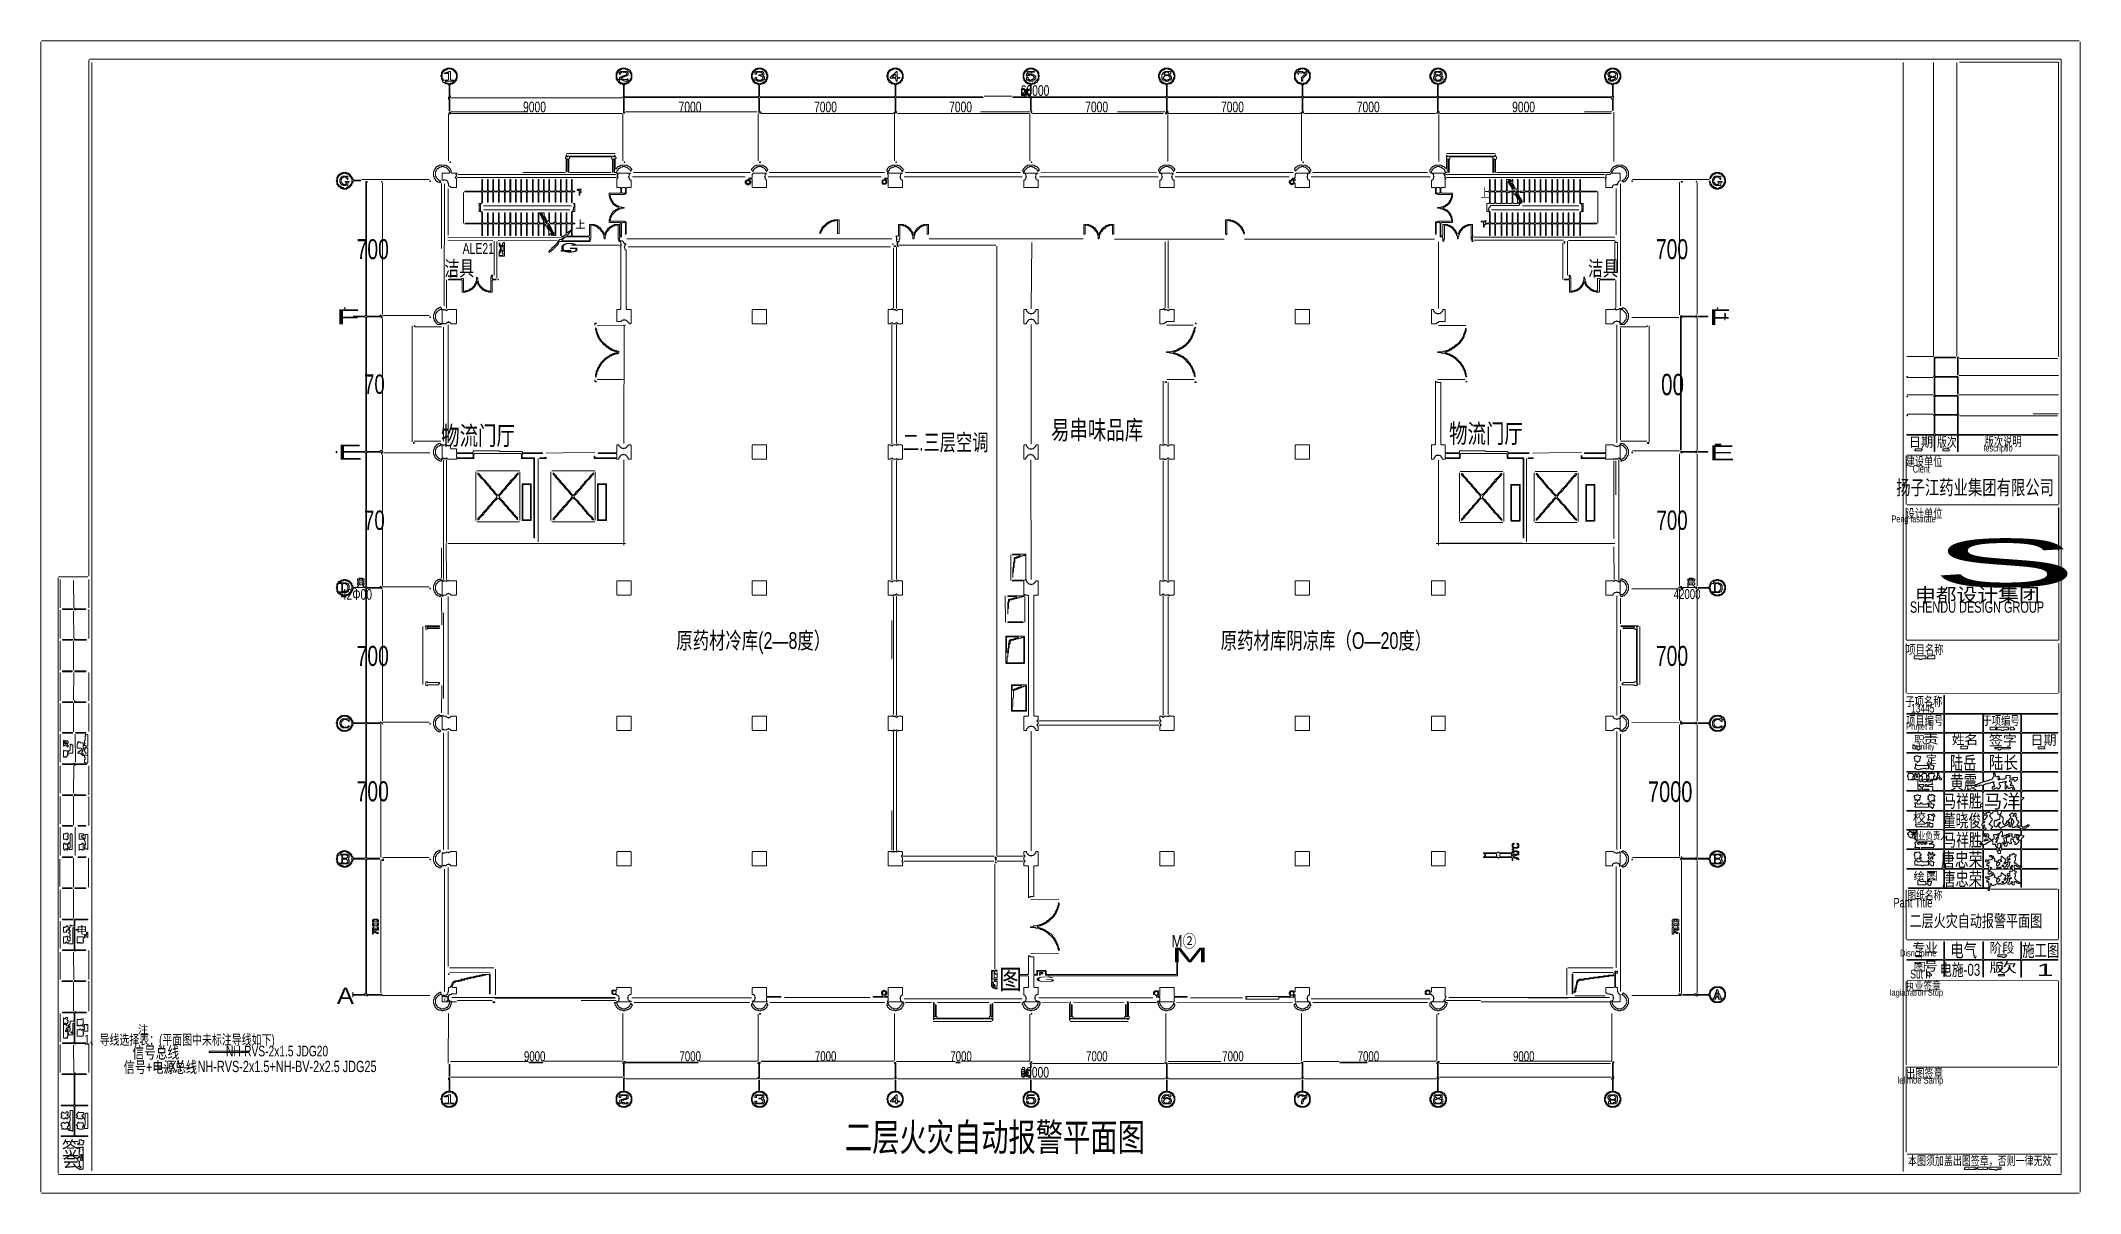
# Model space of a CAD drawing. Extents: x 67 to 3049, y 50 to 1736.
import ezdxf

# ---------------------------------------------------------------- set-up
doc = ezdxf.new("R2010")
doc.units = 0
for name, color, linetype, lineweight in [('OCR_TEXT', 6, 'Continuous', 0), ('TEXT_FALLBACK_OUTLINE', 2, 'Continuous', 0), ('TRACE_CURVE', 6, 'Continuous', 0), ('TRACE_STRAIGHT', 5, 'Continuous', 0), ('TRACE_TEXT_SYMBOL', 6, 'Continuous', 0)]:
    doc.layers.add(name, color=color, linetype=linetype, lineweight=lineweight)
doc.styles.add('wqy-unicode', font='wqy-unicode.lff')

msp = doc.modelspace()

# ---------------------------------------------------------------- texts
at = {"layer": 'OCR_TEXT', "color": 6, "style": 'wqy-unicode'}
for s, height, width, p in [('60000', 15.62, 0.72, (1499.7, 1655.2)), ('9000', 15.62, 0.72, (772.1, 1631.2)), ('7000', 15.62, 0.72, (999.5, 1631.2)), ('7000', 15.62, 0.72, (1197.5, 1631.2)), ('7000', 15.62, 0.72, (1395, 1631.2)), ('7000', 15.62, 0.72, (1594, 1631.2)), ('7000', 15.62, 0.72, (1792.5, 1631.2)), ('7000', 15.62, 0.72, (1991, 1631.2)), ('9000', 15.62, 0.72, (2218.1, 1631.2)), ('上', 12.8, 0.723729, (2172, 1506.8)), ('上', 11.1, 0.910988, (849, 1461.7)), ('700', 29.28, 0.72, (528.8, 1416.4)), ('ALE21', 15.84, 0.72, (683.8, 1424)), ('G', 13.7, 1.976866, (826, 1426.2)), ('700', 29.28, 0.72, (2428.3, 1416.4)), ('洁具', 22.14, 0.72, (657.2, 1392)), ('洁具', 22.14, 0.72, (2329.2, 1392)), ('F', 22.1, 1.894292, (499, 1321)), ('F', 23.1, 1.660937, (2506, 1320)), ('70', 28.31, 0.72, (539.6, 1219.4)), ('00', 31.24, 0.72, (2435.9, 1217.4)), ('物流门厅', 27.44, 0.72, (652.4, 1144.6)), ('二.三层空调', 24.2, 0.72, (1327.3, 1136.4)), ('易串味品库', 27.44, 0.72, (1543.9, 1152.9)), ('物流门厅', 27.44, 0.72, (2125.9, 1147.6)), ('E', 22.1, 1.815363, (501, 1123)), ('E', 22.1, 1.894292, (2506, 1122)), ('日期', 14.3, 0.914309, (2798, 1141.9)), ('版次', 14.24, 0.72, (2839.4, 1141.8)), ('lescriptio', 9.32, 0.72, (2907.6, 1135.1)), ('版次说明', 13.39, 0.72, (2908.9, 1142.8)), ('建设单位', 13.33, 0.72, (2793.4, 1113.8)), ('Clent', 11.18, 0.72, (2803.8, 1104.1)), ('扬子江药业集团有限公司', 21.353, 0.72, (2779.6, 1071.8)), ('70', 28.31, 0.72, (539.6, 1020.4)), ('700', 28.31, 0.72, (2429.2, 1020.4)), ('设计单位', 13.33, 0.72, (2793.4, 1037.8)), ('Perig Iastitate', 10.064, 0.72, (2772.8, 1031.4)), ('S', 70.4, 3.418463, (2830, 936.9)), ('42Φ00', 15.62, 0.72, (505.8, 918.2)), ('42000', 14.64, 0.72, (2454.3, 919.2)), ('申都设计集团', 20.47, 1.089001, (2807, 914.8)), ('SHENDU DESIGN GROUP', 16.594, 0.72, (2799.6, 899.2)), ('原药材冷库(2—8度）', 24.364, 0.72, (996.2, 846.4)), ('原药材库阴凉库（O—20度）', 24.424, 0.72, (1792, 846.3)), ('700', 29.28, 0.72, (528.8, 821.4)), ('700', 29.28, 0.72, (2428.3, 821.4)), ('项目名称', 13.44, 0.72, (2794.4, 838.8)), ('子项名称', 13.44, 0.72, (2792.9, 762.8)), ('项目编号', 13.44, 0.72, (2794.1, 734.8)), ('13445', 12.7, 0.72, (2801.5, 753.2)), ('于项编号', 13.44, 0.72, (2905.7, 734.8)), ('Prujiet a', 9.35, 0.72, (2794.2, 728.1)), ('职', 10.8, 1.034915, (2806, 708.4)), ('责', 12.5, 1.405474, (2818, 707.8)), ('姓', 13.5, 1.004433, (2861, 706.8)), ('名', 13.6, 1.133162, (2879, 706.7)), ('签字', 14.96, 1.003827, (2915, 705)), ('日期', 14.3, 0.971453, (2976, 705.9)), ('ethility', 8.6, 0.72, (2806.3, 698.9)), ('定', 11.1, 1.076178, (2823, 679.3)), ('陆岳', 19.77, 0.72, (2858.1, 669.6)), ('陆长', 18.98, 0.822807, (2915, 670.5)), ('黄震', 19.86, 0.72, (2858.7, 641.5)), ('700', 29.28, 0.72, (528.8, 623.4)), ('7000', 30.26, 0.72, (2416.8, 622.4)), ('马祥胜', 18.98, 0.72, (2848.5, 614.4)), ('马洋', 19.95, 0.976863, (2908, 613.5)), ('校', 13.5, 1.03686, (2804, 592.8)), ('董晓俊', 18.9, 0.72, (2848.1, 585.5)), ('专业负责人', 10.93, 0.72, (2800.1, 567.6)), ('马祥胜', 18.98, 0.72, (2848.5, 557.4)), ('唐忠荣', 20.56, 0.72, (2845.1, 527.7)), ('绘', 11.1, 1.076178, (2805, 508.5)), ('图', 11.6, 1.132802, (2823, 508.5)), ('唐忠荣', 19.77, 0.72, (2846.8, 499.6)), ('Pant Title', 13.98, 0.72, (2775.6, 468.2)), ('图纸名称', 12.65, 0.72, (2795.9, 479.7)), ('二层火灾自动报警平面图', 17.953, 0.72, (2799.1, 439.6)), ('电', 11.4, 1.036483, (119, 429.2)), ('M②', 18.26, 0.801836, (1720, 409.8)), ('专业', 13.62, 1.013418, (2803, 402.6)), ('电气', 19.77, 0.72, (2858.8, 395.5)), ('阶段', 14.3, 0.933967, (2916, 401.9)), ('M', 21.1, 2.289431, (1720, 388)), ('Disncipline', 10.032, 0.72, (2785, 396.4)), ('图', 11.6, 1.132802, (2805, 375.5)), ('号', 13.3, 1.141179, (2820, 375.7)), ('电施-03', 17.55, 0.72, (2843.6, 368.2)), ('版', 13.6, 1.122623, (2916, 373.7)), ('次', 15, 1.37446, (2928, 372.9)), ('施工图', 18.35, 0.72, (2963.9, 396.3)), ('图', 28.9, 0.845825, (1468, 348.6)), ('G', 7.82, 3.651711, (1521, 359.1)), ('执业签章', 12.65, 0.72, (2793.8, 346.6)), ('Sut h', 13.04, 0.72, (2800.1, 364.2)), ('1', 18.1, 1.826707, (2985, 368)), ('A', 24, 1.157083, (500, 327)), ('C', 4.89, 1.430124, (656, 331.1)), ('Iagiatration Stup', 9.345, 0.72, (2769.7, 339.1)), ('1、导线选择表：(平面图中未标注导线如下)', 14.766, 0.72, (130.6, 267.3)), ('注', 12, 0.925132, (209, 283.5)), ('信号+电源总线', 16.61, 0.72, (188.2, 226.2)), ('信号总线', 17.4, 0.72, (201, 247.3)), ('—XY— NH-RVS-2x1.5+NH-BV-2x2.5 JDG25', 16.487, 0.72, (239, 227.3)), ('NH-RVS-2x1.5 JDG20', 15.501, 0.72, (337.8, 250.3)), ('9000', 14.64, 0.72, (773.4, 243.2)), ('7000', 14.64, 0.72, (1000.8, 243.2)), ('7000', 14.64, 0.72, (1198.8, 243.2)), ('7000', 14.64, 0.72, (1396.8, 243.2)), ('7000', 14.64, 0.72, (1595.3, 243.2)), ('7000', 14.64, 0.72, (1794.3, 243.2)), ('7000', 14.64, 0.72, (1992.3, 243.2)), ('9000', 14.64, 0.72, (2219.4, 243.2)), ('60000', 15.62, 0.72, (1499.2, 219.2)), ('lelimoe Samp', 10.032, 0.72, (2781.6, 210.4)), ('出图签章', 13.44, 0.72, (2793.8, 218.7)), ('二层火灾自动报警平面图', 40.59, 0.72, (1242.6, 111.8)), ('签', 20.5, 0.896348, (98, 105.7)), ('会', 18.2, 0.960743, (99, 88.3)), ('本图须加盖出图签章，否则一律无效', 12.999, 0.72, (2796.9, 91.2))]:
    msp.add_text(s, height=height, dxfattribs=dict(at, width=width)).set_placement(p)

# ---------------------------------------------------------------- linework, layer by layer
at = {"layer": 'TEXT_FALLBACK_OUTLINE', "color": 2}
msp.add_lwpolyline([(2828, 634), (2828, 632), (2827, 631), (2826, 631), (2826, 630), (2827, 629), (2827, 628), (2826, 627), (2826, 626), (2827, 626), (2828, 625), (2828, 623), (2830, 623), (2831, 624), (2832, 624), (2833, 625), (2835, 623), (2836, 624), (2836, 625), (2835, 626), (2835, 630), (2836, 631), (2836, 632), (2834, 632), (2832, 634), (2830, 632)], close=True, dxfattribs=at)
at = {"layer": 'TRACE_CURVE', "color": 6}
for points in [[(835, 1569), (835, 1566), (834, 1565), (834, 1564), (835, 1563), (835, 1545), (836, 1544), (836, 1562), (837, 1563), (838, 1562), (838, 1543), (839, 1544), (839, 1563), (840, 1564), (840, 1565), (841, 1566), (901, 1566), (902, 1565), (902, 1563), (903, 1562), (903, 1544), (904, 1543), (904, 1562), (905, 1563), (906, 1562), (906, 1543), (908, 1543), (911, 1540), (909, 1538), (911, 1536), (909, 1534), (909, 1521), (914, 1521), (915, 1520), (915, 1514), (914, 1513), (898, 1513), (898, 1509), (899, 1508), (899, 1505), (900, 1504), (900, 1503), (901, 1502), (901, 1501), (903, 1499), (903, 1498), (906, 1495), (907, 1495), (909, 1493), (911, 1493), (912, 1492), (912, 1491), (911, 1490), (910, 1490), (909, 1489), (908, 1489), (906, 1487), (905, 1487), (903, 1485), (903, 1484), (901, 1482), (901, 1481), (900, 1480), (900, 1479)], [(921, 1512), (923, 1512), (923, 1520), (924, 1521), (930, 1521), (930, 1532), (929, 1532), (927, 1534), (927, 1536), (926, 1537), (927, 1538), (927, 1540), (929, 1542), (910, 1542), (909, 1543), (909, 1545), (911, 1547), (911, 1548), (912, 1549), (913, 1549), (915, 1551), (917, 1551), (918, 1552), (921, 1552), (922, 1551), (924, 1551), (929, 1546), (929, 1545), (931, 1547), (931, 1548), (929, 1550), (929, 1551), (928, 1551), (926, 1553), (925, 1553), (924, 1554), (915, 1554), (914, 1553), (913, 1553), (912, 1552), (911, 1552), (909, 1550), (909, 1549), (908, 1548), (907, 1549), (907, 1563), (908, 1564), (908, 1565), (907, 1566), (907, 1568), (906, 1568), (906, 1567), (905, 1566), (904, 1567), (838, 1567), (837, 1566), (836, 1567), (836, 1568), (835, 1569)], [(2194, 1569), (2193, 1568), (2193, 1567), (2192, 1566), (2191, 1567), (2125, 1567), (2124, 1566), (2123, 1567), (2123, 1568), (2122, 1568), (2122, 1550), (2121, 1549), (2118, 1552), (2117, 1552), (2116, 1553), (2115, 1553), (2114, 1554), (2106, 1554), (2105, 1553), (2104, 1553), (2103, 1552), (2102, 1552), (2099, 1549), (2099, 1548), (2098, 1547), (2098, 1544), (2099, 1543), (2099, 1542), (2101, 1542), (2103, 1540), (2103, 1538), (2104, 1537), (2103, 1536), (2103, 1534), (2101, 1532), (2100, 1532), (2100, 1521), (2105, 1521), (2106, 1520), (2106, 1512), (2109, 1512), (2110, 1511), (2129, 1511), (2130, 1510), (2130, 1508), (2129, 1507), (2129, 1505), (2128, 1504), (2128, 1503), (2126, 1501), (2126, 1500), (2122, 1496), (2121, 1496), (2119, 1494), (2118, 1494), (2117, 1493), (2115, 1493), (2114, 1492), (2109, 1492), (2109, 1491), (2113, 1491), (2114, 1490), (2116, 1490), (2117, 1489)], [(2128, 1500), (2128, 1501), (2129, 1502), (2129, 1503), (2130, 1504), (2130, 1506), (2131, 1507), (2131, 1513), (2115, 1513), (2114, 1514), (2114, 1520), (2115, 1521), (2120, 1521), (2120, 1533), (2121, 1534), (2119, 1536), (2120, 1537), (2120, 1538), (2118, 1540), (2121, 1543), (2123, 1543), (2123, 1562), (2124, 1563), (2125, 1562), (2125, 1543), (2126, 1543), (2126, 1562), (2127, 1563), (2127, 1565), (2128, 1566), (2189, 1566), (2190, 1565), (2190, 1543), (2191, 1543), (2191, 1562), (2192, 1563), (2193, 1562), (2193, 1543), (2194, 1544), (2194, 1562), (2195, 1563), (2195, 1566), (2194, 1567), (2194, 1569)], [(542, 1530), (542, 1334), (541, 1333), (524, 1333), (524, 1332), (541, 1332), (542, 1331), (542, 1136), (541, 1135), (525, 1135), (525, 1134), (541, 1134), (542, 1133), (542, 937), (541, 936), (538, 939), (539, 940), (540, 940), (540, 943), (539, 943), (538, 944), (540, 946), (540, 949), (538, 949), (537, 950), (533, 950), (532, 949), (530, 949), (530, 946), (532, 944), (531, 943), (530, 943), (530, 940), (531, 940), (532, 939), (529, 936), (524, 936), (523, 937), (523, 939), (522, 940), (522, 942), (518, 946), (517, 946), (516, 947), (514, 947), (513, 948), (510, 948), (509, 947), (506, 947), (504, 945), (503, 945), (502, 944), (502, 943), (500, 941), (500, 937), (499, 936), (500, 935), (500, 931), (501, 930), (501, 929), (504, 926), (505, 926), (506, 925), (507, 925)], [(544, 540), (543, 541), (543, 736), (544, 737), (562, 737), (564, 739), (567, 736), (564, 739), (563, 739), (562, 738), (544, 738), (543, 739), (543, 934), (544, 935), (564, 935), (565, 934), (566, 935), (564, 937), (564, 938), (562, 936), (544, 936), (543, 937), (543, 1133), (544, 1134), (564, 1134), (565, 1133), (565, 1131), (566, 1132), (565, 1133), (567, 1135), (565, 1137), (564, 1136), (563, 1136), (562, 1135), (544, 1135), (543, 1136), (543, 1331), (544, 1332), (564, 1332), (565, 1331), (565, 1330), (566, 1331), (566, 1332), (564, 1334), (564, 1335), (562, 1333), (544, 1333), (543, 1334), (543, 1528), (544, 1529), (544, 1530), (542, 1530)], [(794, 1517), (793, 1516), (788, 1516), (787, 1517), (787, 1533), (786, 1533), (786, 1517), (785, 1516), (779, 1516), (778, 1517), (778, 1533), (777, 1533), (777, 1517), (776, 1516), (771, 1516), (770, 1517), (770, 1533), (769, 1533), (769, 1517), (768, 1516), (763, 1516), (762, 1517), (762, 1533), (761, 1533), (761, 1517), (760, 1516), (755, 1516), (754, 1517), (754, 1533), (753, 1533), (753, 1517), (752, 1516), (747, 1516), (746, 1517), (746, 1533), (745, 1533), (745, 1517), (744, 1516), (738, 1516), (737, 1517), (737, 1533), (736, 1533), (736, 1517), (735, 1516), (730, 1516), (729, 1517), (729, 1533), (728, 1533), (728, 1517), (727, 1516), (722, 1516), (721, 1517), (721, 1533), (720, 1533), (720, 1517), (719, 1516), (714, 1516), (713, 1517), (713, 1533), (712, 1533), (712, 1517), (711, 1516), (687, 1516), (687, 1515)], [(820, 1500), (820, 1514), (821, 1515), (826, 1515), (827, 1514), (827, 1500), (828, 1500), (828, 1514), (829, 1515), (834, 1515), (835, 1514), (835, 1500), (836, 1500), (836, 1514), (837, 1515), (842, 1515), (843, 1514), (843, 1500), (844, 1499), (844, 1514), (845, 1515), (848, 1515), (848, 1516), (845, 1516), (844, 1517), (844, 1533), (843, 1533), (843, 1517), (842, 1516), (837, 1516), (836, 1517), (836, 1533), (835, 1533), (835, 1517), (834, 1516), (829, 1516), (828, 1517), (828, 1533), (827, 1533), (827, 1517), (826, 1516), (821, 1516), (820, 1517), (820, 1533), (819, 1533), (819, 1517), (818, 1516), (812, 1516), (811, 1517), (811, 1533), (810, 1533), (810, 1517), (809, 1516), (804, 1516), (803, 1517), (803, 1533), (802, 1533), (802, 1517), (801, 1516), (796, 1516), (795, 1517), (795, 1533), (794, 1533), (794, 1517)], [(2185, 1533), (2185, 1517), (2184, 1516), (2184, 1515), (2185, 1514), (2185, 1499), (2184, 1498), (2181, 1498), (2181, 1486), (2184, 1486), (2185, 1485), (2185, 1470), (2184, 1469), (2181, 1469), (2180, 1468), (2178, 1470), (2180, 1472), (2179, 1473), (2178, 1472), (2173, 1472), (2173, 1471), (2175, 1471), (2176, 1470), (2176, 1463), (2177, 1463), (2177, 1466), (2178, 1467), (2179, 1467), (2180, 1468), (2184, 1468), (2185, 1467), (2185, 1451), (2186, 1451), (2186, 1467), (2187, 1468), (2192, 1468), (2193, 1467), (2193, 1451), (2194, 1451), (2194, 1467), (2195, 1468), (2201, 1468), (2202, 1467), (2202, 1451), (2203, 1451), (2203, 1467), (2204, 1468), (2209, 1468), (2210, 1467), (2210, 1451), (2211, 1451), (2211, 1467), (2212, 1468), (2217, 1468), (2218, 1467), (2218, 1451), (2219, 1451), (2219, 1467), (2220, 1468), (2225, 1468), (2226, 1467), (2226, 1451), (2227, 1451), (2227, 1467)], [(2187, 1516), (2186, 1517), (2186, 1533), (2185, 1533)], [(2260, 1533), (2259, 1533), (2259, 1517), (2258, 1516), (2253, 1516), (2252, 1517), (2252, 1533), (2251, 1533), (2251, 1517), (2250, 1516), (2245, 1516), (2244, 1517), (2244, 1533), (2243, 1533), (2243, 1517), (2242, 1516), (2237, 1516), (2236, 1517), (2236, 1533), (2235, 1533), (2235, 1517), (2234, 1516), (2230, 1516), (2229, 1515), (2228, 1515), (2227, 1516), (2227, 1533), (2226, 1533), (2226, 1520), (2225, 1519), (2223, 1519), (2222, 1520), (2222, 1521), (2221, 1522), (2221, 1523), (2220, 1524), (2220, 1525), (2219, 1526), (2219, 1533), (2218, 1533), (2218, 1531), (2217, 1530), (2216, 1531), (2216, 1532), (2215, 1533), (2214, 1533), (2213, 1532), (2212, 1533), (2210, 1533), (2210, 1517), (2209, 1516), (2204, 1516), (2203, 1517), (2203, 1533), (2202, 1533), (2202, 1517), (2201, 1516), (2195, 1516), (2194, 1517), (2194, 1533), (2193, 1533), (2193, 1517), (2192, 1516), (2187, 1516)], [(2317, 1467), (2317, 1451), (2318, 1451), (2318, 1467), (2319, 1468), (2342, 1468), (2341, 1469), (2319, 1469), (2318, 1470), (2318, 1485), (2319, 1486), (2322, 1486), (2322, 1498), (2319, 1498), (2318, 1499), (2318, 1514), (2319, 1515), (2341, 1515), (2342, 1516), (2319, 1516), (2318, 1517), (2318, 1533), (2317, 1533), (2317, 1517), (2316, 1516), (2310, 1516), (2309, 1517), (2309, 1533), (2308, 1533), (2308, 1517), (2307, 1516), (2302, 1516), (2301, 1517), (2301, 1533), (2300, 1533), (2300, 1517), (2299, 1516), (2294, 1516), (2293, 1517), (2293, 1533), (2292, 1533), (2292, 1517), (2291, 1516), (2286, 1516), (2285, 1517), (2285, 1533), (2284, 1533), (2284, 1517), (2283, 1516), (2278, 1516), (2277, 1517), (2277, 1533), (2276, 1533), (2276, 1517), (2275, 1516), (2269, 1516), (2268, 1517), (2268, 1533), (2267, 1533), (2267, 1517), (2266, 1516), (2261, 1516), (2260, 1517), (2260, 1533)], [(687, 1515), (711, 1515), (712, 1514), (712, 1499), (711, 1498), (708, 1498), (708, 1486), (711, 1486), (712, 1485), (712, 1470), (711, 1469), (688, 1469), (687, 1468), (711, 1468), (712, 1467), (712, 1451), (713, 1451), (713, 1467), (714, 1468), (719, 1468), (720, 1467), (720, 1451), (721, 1451), (721, 1467), (722, 1468), (727, 1468), (728, 1467), (728, 1451), (729, 1451), (729, 1467), (730, 1468), (735, 1468), (736, 1467), (736, 1451), (737, 1451), (737, 1467), (738, 1468), (744, 1468), (745, 1467), (745, 1451), (746, 1451), (746, 1467), (747, 1468), (752, 1468), (753, 1467), (753, 1451), (754, 1451), (754, 1467), (755, 1468), (760, 1468), (761, 1467), (761, 1451), (762, 1451), (762, 1467), (763, 1468), (768, 1468), (769, 1467), (769, 1451), (770, 1451), (770, 1467), (771, 1468), (776, 1468), (777, 1467), (777, 1451)], [(762, 1470), (762, 1484), (761, 1484), (761, 1470), (760, 1469), (755, 1469), (754, 1470), (754, 1484), (753, 1484), (753, 1470), (752, 1469), (747, 1469), (746, 1470), (746, 1484), (745, 1484), (745, 1470), (744, 1469), (738, 1469), (737, 1470), (737, 1484), (736, 1484), (736, 1470), (735, 1469), (730, 1469), (729, 1470), (729, 1484), (728, 1484), (728, 1470), (727, 1469), (722, 1469), (721, 1470), (721, 1484), (720, 1484), (720, 1470), (719, 1469), (714, 1469), (713, 1470), (713, 1485), (712, 1485), (710, 1487), (710, 1488), (709, 1489), (710, 1490), (710, 1494), (709, 1495), (710, 1496), (710, 1497), (712, 1499), (713, 1499), (713, 1514), (714, 1515), (719, 1515), (720, 1514), (720, 1500), (721, 1500), (721, 1514), (722, 1515), (727, 1515), (728, 1514), (728, 1500), (729, 1500), (729, 1514), (730, 1515), (735, 1515)], [(735, 1515), (736, 1514), (736, 1500), (737, 1500), (737, 1514), (738, 1515), (744, 1515), (745, 1514), (745, 1500), (746, 1500), (746, 1514), (747, 1515), (752, 1515), (753, 1514), (753, 1500), (754, 1500), (754, 1514), (755, 1515), (760, 1515), (761, 1514), (761, 1500), (762, 1500), (762, 1514), (763, 1515), (768, 1515), (769, 1514), (769, 1500), (770, 1500), (770, 1514), (771, 1515), (776, 1515), (777, 1514), (777, 1500), (778, 1500), (778, 1514), (779, 1515), (785, 1515), (786, 1514), (786, 1500), (787, 1500), (787, 1514), (788, 1515), (793, 1515), (794, 1514), (794, 1500), (795, 1500), (795, 1514), (796, 1515), (801, 1515), (802, 1514), (802, 1500), (803, 1500), (803, 1514), (804, 1515), (809, 1515), (810, 1514), (810, 1500), (811, 1500), (811, 1514), (812, 1515), (818, 1515), (819, 1514), (819, 1500), (820, 1500)], [(900, 1479), (899, 1478), (899, 1475), (898, 1474), (898, 1470), (914, 1470), (915, 1469), (915, 1451), (914, 1450), (913, 1451), (913, 1467), (906, 1467), (905, 1466), (904, 1466), (903, 1465), (902, 1465), (901, 1464), (900, 1464), (898, 1462), (897, 1462), (895, 1460), (895, 1459), (893, 1457), (893, 1456), (892, 1455), (892, 1453), (891, 1452), (890, 1453), (890, 1455), (889, 1456), (889, 1457), (887, 1459), (887, 1460), (884, 1463), (883, 1463), (881, 1465), (880, 1465), (879, 1466), (877, 1466), (876, 1467), (869, 1467), (869, 1451), (868, 1450), (845, 1450), (844, 1451), (844, 1467), (845, 1468), (848, 1468), (848, 1469), (845, 1469), (844, 1470), (844, 1485), (845, 1486), (848, 1486), (848, 1498), (846, 1498), (847, 1497), (847, 1496), (848, 1495), (847, 1494), (847, 1493), (846, 1492), (846, 1489), (845, 1488)], [(930, 1323), (930, 1343), (924, 1343), (923, 1344), (923, 1429), (921, 1431), (921, 1433), (920, 1434), (921, 1435), (921, 1437), (923, 1439), (921, 1439), (917, 1443), (914, 1443), (913, 1444), (913, 1448), (914, 1449), (916, 1449), (916, 1469), (917, 1470), (921, 1470), (922, 1469), (922, 1453), (923, 1453), (923, 1471), (921, 1471), (920, 1472), (900, 1472), (899, 1473), (900, 1474), (900, 1477), (901, 1478), (901, 1479), (902, 1480), (902, 1481), (909, 1488), (910, 1488), (911, 1489), (912, 1489), (913, 1490), (915, 1490), (916, 1491), (920, 1491), (920, 1492), (916, 1492), (915, 1493), (912, 1493), (910, 1495), (909, 1495), (907, 1497), (906, 1497), (904, 1499), (904, 1500), (902, 1502), (902, 1503), (901, 1504), (901, 1505), (900, 1506), (900, 1508), (899, 1509), (899, 1510), (900, 1511), (920, 1511), (921, 1512)], [(2157, 1466), (2158, 1465), (2158, 1446), (2159, 1445), (2159, 1443), (2160, 1442), (2161, 1442), (2159, 1444), (2160, 1445), (2160, 1447), (2159, 1448), (2161, 1450), (2160, 1451), (2160, 1467), (2154, 1467), (2153, 1466), (2151, 1466), (2150, 1465), (2149, 1465), (2148, 1464), (2147, 1464), (2141, 1458), (2141, 1457), (2140, 1456), (2140, 1454), (2139, 1453), (2137, 1455), (2137, 1456), (2136, 1457), (2136, 1458), (2130, 1464), (2129, 1464), (2128, 1465), (2127, 1465), (2126, 1466), (2124, 1466), (2123, 1467), (2117, 1467), (2117, 1451), (2116, 1450), (2115, 1450), (2114, 1451), (2114, 1469), (2115, 1470), (2131, 1470), (2131, 1475), (2130, 1476), (2130, 1479), (2129, 1480), (2129, 1481), (2127, 1483), (2127, 1484), (2123, 1488), (2122, 1488), (2121, 1489), (2120, 1489), (2119, 1490), (2118, 1490), (2117, 1491), (2119, 1493), (2120, 1493), (2122, 1495), (2123, 1495), (2128, 1500)], [(2251, 1470), (2250, 1469), (2245, 1469), (2244, 1470), (2244, 1484), (2243, 1484), (2243, 1470), (2242, 1469), (2237, 1469), (2236, 1470), (2236, 1484), (2235, 1484), (2235, 1470), (2234, 1469), (2228, 1469), (2227, 1470), (2227, 1484), (2226, 1484), (2226, 1470), (2225, 1469), (2220, 1469), (2219, 1470), (2219, 1484), (2218, 1484), (2218, 1470), (2217, 1469), (2212, 1469), (2211, 1470), (2211, 1484), (2210, 1484), (2210, 1470), (2209, 1469), (2204, 1469), (2203, 1470), (2203, 1484), (2202, 1484), (2202, 1470), (2201, 1469), (2195, 1469), (2194, 1470), (2194, 1484), (2193, 1484), (2193, 1470), (2192, 1469), (2187, 1469), (2186, 1470), (2186, 1485), (2184, 1487), (2184, 1488), (2183, 1489), (2184, 1490), (2184, 1491), (2186, 1493), (2186, 1494), (2187, 1495), (2228, 1495), (2229, 1496), (2229, 1497), (2231, 1499), (2232, 1499), (2233, 1500), (2233, 1501), (2232, 1502), (2232, 1503)], [(2227, 1514), (2228, 1515), (2230, 1515), (2231, 1514), (2234, 1514), (2235, 1513), (2235, 1500), (2236, 1500), (2236, 1514), (2237, 1515), (2242, 1515), (2243, 1514), (2243, 1500), (2244, 1500), (2244, 1514), (2245, 1515), (2250, 1515), (2251, 1514), (2251, 1500), (2252, 1500), (2252, 1514), (2253, 1515), (2258, 1515), (2259, 1514), (2259, 1500), (2260, 1500), (2260, 1514), (2261, 1515), (2266, 1515), (2267, 1514), (2267, 1500), (2268, 1500), (2268, 1514), (2269, 1515), (2275, 1515), (2276, 1514), (2276, 1499), (2277, 1499), (2277, 1514), (2278, 1515), (2283, 1515), (2284, 1514), (2284, 1499), (2285, 1499), (2285, 1514), (2286, 1515), (2291, 1515), (2292, 1514), (2292, 1499), (2293, 1499), (2293, 1514), (2294, 1515), (2299, 1515), (2300, 1514), (2300, 1499), (2301, 1499), (2301, 1514), (2302, 1515), (2307, 1515), (2308, 1514), (2308, 1499), (2309, 1499), (2309, 1514), (2310, 1515)], [(2232, 1503), (2231, 1504), (2231, 1505), (2229, 1507), (2229, 1508), (2228, 1509), (2228, 1510), (2227, 1511), (2227, 1514)], [(2310, 1515), (2316, 1515), (2317, 1514), (2317, 1498), (2318, 1498), (2320, 1496), (2320, 1495), (2321, 1494), (2320, 1493), (2320, 1490), (2321, 1489), (2320, 1488), (2320, 1487), (2318, 1485), (2317, 1485), (2317, 1470), (2316, 1469), (2310, 1469), (2309, 1470), (2309, 1484), (2308, 1484), (2308, 1470), (2307, 1469), (2302, 1469), (2301, 1470), (2301, 1484), (2300, 1484), (2300, 1470), (2299, 1469), (2294, 1469), (2293, 1470), (2293, 1484), (2292, 1484), (2292, 1470), (2291, 1469), (2286, 1469), (2285, 1470), (2285, 1484), (2284, 1484), (2284, 1470), (2283, 1469), (2278, 1469), (2277, 1470), (2277, 1484), (2276, 1484), (2276, 1470), (2275, 1469), (2269, 1469), (2268, 1470), (2268, 1484), (2267, 1484), (2267, 1470), (2266, 1469), (2261, 1469), (2260, 1470), (2260, 1484), (2259, 1484), (2259, 1470), (2258, 1469), (2253, 1469), (2252, 1470), (2252, 1484), (2251, 1484), (2251, 1470)], [(845, 1488), (845, 1487), (843, 1485), (843, 1470), (842, 1469), (837, 1469), (836, 1470), (836, 1484), (835, 1484), (835, 1470), (834, 1469), (829, 1469), (828, 1470), (828, 1484), (827, 1484), (827, 1470), (826, 1469), (821, 1469), (820, 1470), (820, 1484), (819, 1484), (819, 1471), (818, 1470), (817, 1470), (816, 1469), (812, 1469), (811, 1470), (811, 1484), (810, 1484), (810, 1473), (808, 1471), (807, 1472), (807, 1473), (806, 1474), (806, 1475), (805, 1476), (805, 1477), (804, 1478), (804, 1479), (803, 1480), (803, 1484), (794, 1484), (794, 1470), (793, 1469), (788, 1469), (787, 1470), (787, 1484), (786, 1484), (786, 1470), (785, 1469), (779, 1469), (778, 1470), (778, 1484), (777, 1484), (777, 1470), (776, 1469), (771, 1469), (770, 1470), (770, 1484), (769, 1484), (769, 1470), (768, 1469), (763, 1469), (762, 1470)], [(777, 1451), (778, 1451), (778, 1467), (779, 1468), (785, 1468), (786, 1467), (786, 1451), (787, 1451), (787, 1467), (788, 1468), (793, 1468), (794, 1467), (794, 1451), (795, 1451), (795, 1467), (796, 1468), (801, 1468), (802, 1467), (802, 1451), (803, 1451), (803, 1464), (804, 1465), (806, 1465), (807, 1464), (807, 1463), (809, 1461), (809, 1460), (810, 1459), (810, 1451), (811, 1451), (811, 1453), (812, 1454), (813, 1453), (813, 1452), (814, 1451), (815, 1451), (815, 1452), (816, 1453), (817, 1452), (817, 1451), (820, 1451), (820, 1467), (821, 1468), (826, 1468), (827, 1467), (827, 1451), (828, 1451), (831, 1448), (828, 1445), (825, 1445), (825, 1444), (823, 1442), (823, 1441), (816, 1434), (815, 1434), (814, 1433), (814, 1432), (811, 1429), (811, 1428), (810, 1427), (810, 1426), (812, 1428), (813, 1428), (816, 1431)], [(816, 1431), (817, 1431), (817, 1432), (824, 1439), (824, 1441), (825, 1442), (870, 1442), (870, 1445), (871, 1446), (871, 1465), (872, 1466), (875, 1466), (876, 1465), (878, 1465), (879, 1464), (880, 1464), (883, 1461), (884, 1461), (886, 1459), (886, 1458), (888, 1456), (888, 1455), (889, 1454), (889, 1453), (890, 1452), (890, 1448), (891, 1447), (891, 1446), (892, 1446), (892, 1451), (893, 1452), (893, 1454), (894, 1455), (894, 1456), (901, 1463), (902, 1463), (904, 1465), (906, 1465), (907, 1466), (910, 1466), (911, 1465), (911, 1446), (912, 1445), (912, 1442), (914, 1442), (915, 1441), (915, 1438), (916, 1437), (914, 1435), (915, 1434), (915, 1344), (914, 1343), (909, 1343), (909, 1325), (915, 1325), (917, 1327), (919, 1327), (920, 1328), (921, 1327), (923, 1327), (927, 1323), (927, 1322), (929, 1322), (930, 1323)], [(2117, 1489), (2118, 1489), (2119, 1488), (2120, 1488), (2121, 1487), (2122, 1487), (2126, 1483), (2126, 1482), (2128, 1480), (2128, 1479), (2129, 1478), (2129, 1476), (2130, 1475), (2130, 1473), (2129, 1472), (2110, 1472), (2109, 1471), (2106, 1471), (2106, 1453), (2107, 1453), (2107, 1469), (2108, 1470), (2112, 1470), (2113, 1469), (2113, 1449), (2116, 1449), (2117, 1448), (2117, 1443), (2118, 1442), (2118, 1445), (2119, 1446), (2119, 1465), (2120, 1466), (2123, 1466), (2124, 1465), (2125, 1465), (2126, 1464), (2127, 1464), (2128, 1463), (2129, 1463), (2135, 1457), (2135, 1456), (2136, 1455), (2136, 1454), (2137, 1453), (2137, 1451), (2138, 1450), (2138, 1446), (2139, 1446), (2139, 1449), (2140, 1450), (2140, 1452), (2141, 1453), (2141, 1455), (2143, 1457), (2143, 1458), (2147, 1462), (2148, 1462), (2150, 1464), (2151, 1464), (2152, 1465), (2154, 1465), (2155, 1466), (2157, 1466)], [(2227, 1467), (2228, 1468), (2234, 1468), (2235, 1467), (2235, 1451), (2236, 1451), (2236, 1467), (2237, 1468), (2242, 1468), (2243, 1467), (2243, 1451), (2244, 1451), (2244, 1467), (2245, 1468), (2250, 1468), (2251, 1467), (2251, 1451), (2252, 1451), (2252, 1467), (2253, 1468), (2258, 1468), (2259, 1467), (2259, 1451), (2260, 1451), (2260, 1467), (2261, 1468), (2266, 1468), (2267, 1467), (2267, 1451), (2268, 1451), (2268, 1467), (2269, 1468), (2275, 1468), (2276, 1467), (2276, 1451), (2277, 1451), (2277, 1467), (2278, 1468), (2283, 1468), (2284, 1467), (2284, 1451), (2285, 1451), (2285, 1467), (2286, 1468), (2291, 1468), (2292, 1467), (2292, 1451), (2293, 1451), (2293, 1467), (2294, 1468), (2299, 1468), (2300, 1467), (2300, 1451), (2301, 1451), (2301, 1467), (2302, 1468), (2307, 1468), (2308, 1467), (2308, 1451), (2309, 1451), (2309, 1467), (2310, 1468), (2316, 1468), (2317, 1467)], [(649, 1147), (648, 1146), (647, 1146), (643, 1142), (643, 1141), (642, 1140), (642, 1138), (641, 1137), (641, 1131), (642, 1130), (642, 1129), (643, 1128), (643, 1127), (647, 1123), (648, 1123), (649, 1122), (650, 1122), (651, 1121), (653, 1121), (653, 1123), (656, 1126), (658, 1124), (660, 1126), (662, 1124), (675, 1124), (676, 1125), (700, 1125), (700, 1131), (701, 1132), (769, 1132), (770, 1131), (770, 1125), (787, 1125), (788, 1124), (788, 1009), (789, 1009), (789, 1126), (772, 1126), (771, 1127), (771, 1131), (772, 1132), (800, 1132), (801, 1133), (772, 1133), (771, 1134), (771, 1135), (738, 1135), (737, 1136), (699, 1136), (699, 1134), (698, 1133), (676, 1133), (675, 1134), (675, 1139), (667, 1139), (666, 1140), (666, 1145), (665, 1144), (664, 1144), (663, 1143), (662, 1144), (661, 1144), (660, 1145), (657, 1145)], [(657, 1145), (656, 1144), (655, 1145), (653, 1145), (651, 1147), (649, 1147)], [(1487, 985), (1488, 984), (1498, 984), (1499, 983), (1498, 982), (1497, 982), (1496, 981), (1494, 981), (1493, 980), (1491, 980), (1490, 979), (1490, 973), (1489, 972), (1489, 966), (1488, 965), (1488, 951), (1488, 958), (1489, 959), (1489, 965), (1490, 966), (1490, 972), (1491, 973), (1491, 978), (1492, 979), (1494, 979), (1495, 980), (1497, 980), (1498, 981), (1499, 981), (1500, 982), (1502, 982), (1503, 983), (1505, 983), (1506, 984), (1507, 983), (1507, 948), (1506, 947), (1488, 947), (1487, 946), (1503, 946), (1504, 945), (1504, 926), (1505, 925), (1504, 924), (1481, 924), (1481, 923), (1493, 923), (1494, 922), (1493, 921), (1490, 921), (1489, 920), (1487, 920), (1486, 919), (1483, 919), (1482, 918), (1482, 915), (1481, 914), (1481, 897), (1481, 905), (1482, 906), (1482, 914), (1483, 915), (1483, 917), (1484, 918)], [(1484, 918), (1486, 918), (1487, 919), (1490, 919), (1491, 920), (1494, 920), (1495, 921), (1497, 921), (1498, 922), (1501, 922), (1502, 923), (1503, 923), (1506, 926), (1507, 925), (1510, 925), (1511, 924), (1511, 749), (1510, 748), (1505, 748), (1504, 747), (1504, 727), (1508, 727), (1508, 729), (1512, 733), (1514, 733), (1515, 734), (1516, 733), (1518, 733), (1522, 729), (1522, 727), (1525, 727), (1525, 733), (1523, 735), (1525, 737), (1525, 739), (1523, 741), (1525, 743), (1525, 748), (1520, 748), (1519, 749), (1519, 924), (1520, 925), (1525, 925), (1525, 946), (1522, 946), (1522, 945), (1518, 941), (1516, 941), (1515, 940), (1514, 941), (1512, 941), (1508, 945), (1508, 947), (1507, 948), (1507, 985), (1487, 985)], [(507, 925), (508, 924), (514, 924), (515, 925), (517, 925), (519, 927), (520, 927), (520, 928), (522, 930), (522, 931), (523, 932), (523, 934), (524, 935), (527, 935), (528, 936), (541, 936), (542, 935), (542, 739), (541, 738), (524, 738), (523, 739), (523, 741), (522, 742), (522, 743), (521, 744), (521, 745), (519, 747), (518, 747), (517, 748), (516, 748), (515, 749), (507, 749), (506, 748), (505, 748), (501, 744), (501, 743), (500, 742), (500, 739), (499, 738), (499, 737), (500, 736), (500, 733), (501, 732), (501, 731), (505, 727), (506, 727), (507, 726), (515, 726), (516, 727), (517, 727), (518, 728), (519, 728), (521, 730), (521, 731), (522, 732), (522, 733), (523, 734), (523, 736), (524, 737), (541, 737), (542, 736), (542, 541), (541, 540), (524, 540)], [(2849, 778), (2849, 753), (2848, 752), (2795, 752), (2795, 751), (2848, 751), (2849, 750), (2849, 725), (2848, 724), (2795, 724), (2795, 723), (2848, 723), (2849, 722), (2849, 696), (2848, 695), (2795, 695), (2795, 694), (2848, 694), (2849, 693), (2849, 668), (2848, 667), (2795, 667), (2795, 666), (2818, 666), (2819, 665), (2819, 664), (2816, 661), (2814, 661), (2813, 662), (2813, 664), (2811, 664), (2811, 662), (2810, 661), (2809, 662), (2809, 664), (2807, 664), (2807, 663), (2808, 662), (2807, 661), (2806, 661), (2804, 663), (2804, 664), (2797, 664), (2797, 662), (2796, 661), (2796, 660), (2797, 659), (2797, 656), (2798, 655), (2801, 655), (2802, 656), (2803, 655), (2805, 655), (2806, 656), (2807, 656), (2808, 655), (2809, 655), (2810, 656), (2811, 655), (2811, 648), (2812, 647), (2811, 646), (2811, 641), (2816, 641)], [(2963, 665), (2964, 666), (3016, 666), (3016, 667), (2964, 667), (2963, 668), (2963, 693), (2964, 694), (3016, 694), (3016, 695), (2964, 695), (2963, 696), (2963, 722), (2964, 723), (3016, 723), (3016, 724), (2964, 724), (2963, 725), (2963, 750), (2964, 751), (3016, 751), (3016, 752), (2851, 752), (2850, 753), (2850, 778), (2849, 778)], [(507, 747), (508, 748), (514, 748), (515, 747), (516, 747), (517, 746), (518, 746), (519, 745), (518, 744), (508, 744), (507, 743), (506, 743), (506, 742), (505, 741), (505, 740), (504, 739), (504, 736), (505, 735), (505, 734), (506, 733), (506, 732), (507, 732), (508, 731), (516, 731), (518, 733), (518, 734), (517, 734), (515, 732), (510, 732), (509, 733), (508, 733), (507, 734), (507, 735), (506, 736), (506, 739), (510, 743), (514, 743), (515, 742), (516, 742), (517, 741), (517, 740), (518, 740), (518, 744), (519, 745), (520, 744), (520, 743), (521, 742), (521, 741), (522, 740), (522, 735), (521, 734), (521, 733), (520, 732), (520, 731), (518, 729), (517, 729), (515, 727), (508, 727), (507, 728), (506, 728), (502, 732), (502, 733), (501, 734), (501, 741)], [(501, 741), (502, 742), (502, 743), (506, 747), (507, 747)], [(2953, 506), (2954, 506), (2956, 504), (2957, 504), (2958, 503), (2961, 503), (2962, 502), (2962, 498), (2963, 498), (2963, 523), (2964, 524), (3016, 524), (3016, 525), (2964, 525), (2963, 526), (2963, 552), (2964, 553), (3016, 553), (3016, 554), (2964, 554), (2963, 555), (2963, 569), (2966, 572), (2966, 573), (2964, 573), (2963, 574), (2963, 580), (2964, 581), (3016, 581), (3016, 582), (2964, 582), (2963, 583), (2964, 584), (2969, 584), (2971, 586), (2972, 586), (2974, 588), (2974, 589), (2972, 589), (2971, 588), (2970, 588), (2969, 587), (2968, 587), (2967, 586), (2964, 586), (2963, 587), (2963, 608), (2964, 609), (3016, 609), (3016, 610), (2964, 610), (2963, 611), (2963, 625), (2966, 628), (2966, 629), (2964, 629), (2963, 630), (2963, 637), (2964, 638), (3016, 638), (3016, 639), (2964, 639), (2963, 640), (2963, 665)], [(2816, 641), (2816, 645), (2814, 645), (2813, 646), (2813, 647), (2814, 648), (2819, 648), (2820, 647), (2820, 646), (2818, 644), (2818, 641), (2819, 640), (2818, 639), (2795, 639), (2795, 638), (2848, 638), (2849, 637), (2849, 611), (2848, 610), (2795, 610), (2795, 609), (2848, 609), (2849, 608), (2849, 583), (2848, 582), (2795, 582), (2795, 581), (2799, 581), (2800, 580), (2798, 578), (2797, 578), (2797, 577), (2796, 576), (2796, 575), (2797, 575), (2798, 574), (2798, 572), (2799, 571), (2800, 571), (2801, 570), (2803, 570), (2803, 572), (2804, 573), (2804, 574), (2805, 575), (2806, 575), (2807, 574), (2807, 573), (2808, 572), (2807, 571), (2806, 571), (2806, 570), (2807, 570), (2808, 569), (2808, 568), (2809, 567), (2809, 564), (2807, 562), (2807, 561), (2808, 560), (2808, 558), (2807, 557), (2807, 556), (2813, 556)], [(2920, 651), (2921, 652), (2922, 652), (2923, 651), (2922, 650), (2922, 649), (2923, 648), (2923, 646), (2922, 645), (2921, 645), (2920, 644), (2920, 642), (2921, 641), (2923, 641), (2924, 642), (2925, 642), (2926, 643), (2927, 643), (2928, 642), (2928, 641), (2929, 641), (2931, 643), (2931, 644), (2932, 645), (2932, 647), (2931, 647), (2930, 648), (2930, 650), (2931, 651), (2935, 651), (2936, 652), (2939, 652), (2940, 651), (2939, 650), (2939, 649), (2940, 648), (2940, 647), (2939, 646), (2939, 641), (2940, 641), (2940, 642), (2941, 643), (2941, 645), (2942, 646), (2943, 645), (2943, 643), (2944, 642), (2945, 642), (2946, 643), (2947, 643), (2948, 644), (2950, 642), (2950, 641), (2951, 640), (2950, 639), (2908, 639), (2907, 640), (2907, 647), (2908, 648), (2909, 648), (2910, 649), (2913, 649), (2914, 650), (2917, 650)], [(2917, 650), (2918, 651), (2920, 651)], [(2919, 582), (2918, 583), (2921, 586), (2920, 587), (2919, 587), (2918, 588), (2918, 589), (2916, 589), (2915, 590), (2918, 593), (2918, 594), (2920, 596), (2920, 598), (2919, 598), (2918, 599), (2918, 600), (2916, 602), (2917, 603), (2917, 604), (2919, 606), (2921, 606), (2921, 608)], [(2921, 608), (2922, 609), (2927, 609), (2928, 608), (2928, 605), (2929, 604), (2930, 604), (2932, 602), (2931, 601), (2931, 598), (2930, 597), (2928, 597), (2926, 595), (2925, 596), (2924, 596), (2924, 595), (2923, 594), (2923, 588), (2925, 586), (2926, 586), (2927, 587), (2927, 588), (2928, 589), (2929, 588), (2929, 586), (2930, 586), (2932, 584), (2933, 584), (2935, 586), (2937, 586), (2938, 587), (2939, 587), (2940, 588), (2941, 588), (2943, 590), (2944, 590), (2945, 589), (2945, 588), (2944, 587), (2945, 586), (2946, 586), (2947, 587), (2947, 589), (2948, 590), (2948, 597), (2949, 598), (2950, 597), (2950, 596), (2951, 595), (2951, 594), (2952, 593), (2950, 591), (2950, 589), (2949, 588), (2949, 585), (2952, 585), (2954, 587), (2955, 586), (2957, 586), (2958, 585), (2960, 585), (2962, 583), (2961, 582), (2919, 582)], [(524, 540), (523, 541), (523, 542), (522, 543), (522, 545), (518, 549), (517, 549), (516, 550), (515, 550), (514, 551), (508, 551), (507, 550), (506, 550), (505, 549), (504, 549), (501, 546), (501, 545), (500, 544), (500, 540), (499, 539), (500, 538), (500, 534), (501, 533), (501, 532), (504, 529), (505, 529), (506, 528), (508, 528), (509, 527), (514, 527), (515, 528), (516, 528), (517, 529), (518, 529), (522, 533), (522, 535), (523, 536), (523, 538), (524, 539), (541, 539), (542, 538), (542, 343), (540, 341), (524, 341), (523, 342), (523, 344), (523, 337), (523, 339), (524, 340), (542, 340), (543, 339), (544, 339), (545, 340), (564, 340), (566, 342), (564, 340), (563, 341), (544, 341), (543, 342), (543, 538), (544, 539), (562, 539), (562, 540), (544, 540)], [(2813, 556), (2814, 555), (2813, 554), (2795, 554), (2795, 553), (2848, 553), (2849, 552), (2849, 526), (2848, 525), (2795, 525), (2795, 524), (2848, 524), (2849, 523), (2849, 498), (2848, 497), (2797, 497), (2798, 496), (2913, 496), (2914, 495), (2914, 493), (2916, 493), (2916, 494), (2915, 495), (2917, 497), (2916, 498), (2917, 499), (2917, 502), (2918, 503), (2919, 502), (2919, 501), (2920, 500), (2922, 500), (2923, 501), (2925, 501), (2927, 503), (2928, 503), (2929, 502), (2930, 502), (2931, 503), (2932, 503), (2933, 502), (2937, 502), (2938, 503), (2939, 503), (2941, 505), (2941, 506), (2942, 507), (2943, 507), (2943, 509), (2942, 510), (2943, 511), (2945, 511), (2946, 510), (2945, 509), (2945, 506), (2943, 504), (2943, 502), (2946, 502), (2946, 503), (2947, 504), (2950, 501), (2952, 501), (2952, 505), (2953, 506)], [(2907, 552), (2908, 553), (2926, 553), (2927, 552), (2927, 551), (2928, 550), (2928, 548), (2929, 547), (2932, 547), (2932, 551), (2934, 553), (2961, 553), (2962, 552), (2962, 529), (2961, 528), (2960, 529), (2959, 529), (2958, 530), (2957, 530), (2956, 531), (2956, 532), (2955, 532), (2954, 533), (2953, 533), (2952, 534), (2953, 535), (2953, 537), (2954, 538), (2954, 540), (2953, 541), (2953, 542), (2954, 543), (2955, 543), (2955, 545), (2953, 545), (2952, 546), (2952, 547), (2950, 547), (2950, 546), (2949, 545), (2945, 545), (2945, 544), (2946, 543), (2945, 542), (2943, 542), (2942, 541), (2942, 539), (2943, 539), (2944, 538), (2943, 537), (2943, 535), (2942, 534), (2940, 534), (2939, 535), (2939, 536), (2940, 537), (2940, 539), (2939, 539), (2938, 540), (2937, 540), (2934, 543), (2933, 543), (2933, 539), (2932, 538)], [(2932, 538), (2930, 538), (2928, 536), (2928, 535), (2927, 534), (2926, 535), (2926, 536), (2924, 536), (2923, 537), (2924, 538), (2924, 540), (2922, 540), (2921, 541), (2922, 542), (2922, 543), (2920, 543), (2919, 544), (2916, 544), (2916, 543), (2917, 542), (2919, 542), (2921, 540), (2920, 539), (2919, 539), (2918, 538), (2915, 538), (2914, 537), (2913, 537), (2912, 538), (2911, 538), (2910, 537), (2910, 536), (2911, 535), (2915, 535), (2916, 534), (2915, 533), (2914, 533), (2913, 532), (2912, 532), (2912, 529), (2913, 529), (2914, 530), (2915, 529), (2915, 526), (2914, 525), (2908, 525), (2907, 526), (2907, 552)], [(1511, 398), (1511, 371), (1510, 370), (1498, 370), (1498, 368), (1510, 368), (1511, 367), (1511, 352), (1510, 351), (1504, 351), (1504, 340), (1505, 340), (1507, 338), (1507, 336), (1508, 335), (1507, 334), (1507, 332), (1505, 330), (1503, 330), (1503, 329), (1502, 328), (1502, 326), (1503, 325), (1503, 324), (1504, 323), (1504, 322), (1506, 320), (1507, 320), (1508, 319), (1509, 319), (1510, 318), (1513, 318), (1514, 317), (1515, 317), (1516, 318), (1520, 318), (1521, 319), (1522, 319), (1526, 323), (1526, 324), (1527, 325), (1527, 326), (1528, 327), (1528, 328), (1527, 329), (1528, 330), (1526, 330), (1525, 331), (1523, 331), (1521, 333), (1521, 335), (1520, 336), (1521, 337), (1521, 339), (1523, 341), (1525, 341), (1525, 351), (1520, 351), (1519, 352), (1519, 368), (1520, 369), (1524, 369), (1524, 374), (1525, 375)], [(1525, 375), (1535, 375), (1536, 374), (1536, 369), (1540, 369), (1541, 368), (1729, 368), (1729, 387), (1728, 387), (1728, 371), (1727, 370), (1538, 370), (1537, 371), (1537, 375), (1536, 376), (1523, 376), (1523, 371), (1522, 370), (1520, 370), (1519, 371), (1519, 396), (1514, 396), (1513, 397), (1512, 397), (1511, 398)]]:
    msp.add_lwpolyline(points, dxfattribs=at)
for points in [[(2107, 1551), (2108, 1552), (2112, 1552), (2113, 1551), (2114, 1551), (2115, 1550), (2116, 1550), (2119, 1547), (2119, 1546), (2120, 1545), (2120, 1544), (2121, 1543), (2120, 1542), (2100, 1542), (2099, 1543), (2100, 1544), (2100, 1545), (2101, 1546), (2101, 1547), (2104, 1550), (2105, 1550), (2106, 1551)], [(916, 1520), (917, 1521), (921, 1521), (922, 1520), (922, 1514), (921, 1513), (917, 1513), (916, 1514)], [(2107, 1520), (2108, 1521), (2112, 1521), (2113, 1520), (2113, 1514), (2112, 1513), (2108, 1513), (2107, 1514)], [(2211, 1529), (2212, 1530), (2213, 1529), (2213, 1528), (2214, 1527), (2214, 1526), (2215, 1525), (2215, 1524), (2217, 1522), (2217, 1521), (2218, 1520), (2218, 1516), (2217, 1515), (2216, 1516), (2212, 1516), (2211, 1517)], [(2213, 1531), (2214, 1532), (2215, 1531), (2214, 1530)], [(2214, 1529), (2215, 1530), (2216, 1529), (2215, 1528)], [(2215, 1527), (2216, 1528), (2217, 1527), (2216, 1526)], [(2216, 1526), (2217, 1527), (2218, 1526), (2218, 1525), (2217, 1524), (2216, 1525)], [(2217, 1524), (2218, 1525), (2219, 1524), (2218, 1523)], [(2218, 1522), (2219, 1523), (2220, 1522), (2219, 1521)], [(2219, 1520), (2220, 1521), (2221, 1520), (2220, 1519)], [(2186, 1514), (2187, 1515), (2192, 1515), (2193, 1514), (2193, 1499), (2192, 1498), (2187, 1498), (2186, 1499)], [(2194, 1514), (2195, 1515), (2201, 1515), (2202, 1514), (2202, 1499), (2201, 1498), (2195, 1498), (2194, 1499)], [(2203, 1514), (2204, 1515), (2209, 1515), (2210, 1514), (2210, 1499), (2209, 1498), (2204, 1498), (2203, 1499)], [(2214, 1514), (2215, 1515), (2217, 1515), (2218, 1514), (2218, 1499), (2217, 1498), (2212, 1498), (2211, 1499), (2211, 1513), (2212, 1514)], [(2219, 1515), (2220, 1516), (2221, 1515), (2220, 1514)], [(2219, 1511), (2220, 1512), (2221, 1512), (2224, 1509), (2224, 1508), (2225, 1507), (2225, 1506), (2226, 1505), (2226, 1499), (2225, 1498), (2220, 1498), (2219, 1499)], [(2220, 1516), (2221, 1517), (2222, 1516), (2221, 1515)], [(2225, 1517), (2226, 1516), (2226, 1515), (2225, 1514), (2224, 1514), (2223, 1515)], [(2223, 1512), (2224, 1513), (2225, 1512), (2224, 1511)], [(2224, 1511), (2225, 1512), (2226, 1511), (2225, 1510)], [(2225, 1509), (2226, 1510), (2227, 1509), (2226, 1508)], [(2226, 1507), (2227, 1508), (2228, 1507), (2227, 1506)], [(2227, 1505), (2228, 1506), (2229, 1505), (2228, 1504)], [(2227, 1499), (2228, 1500), (2229, 1499), (2228, 1498)], [(2228, 1504), (2229, 1505), (2230, 1504), (2230, 1503), (2229, 1502), (2228, 1503)], [(2229, 1502), (2230, 1503), (2231, 1502), (2231, 1501), (2230, 1500), (2229, 1501)], [(2230, 1500), (2231, 1501), (2232, 1500), (2231, 1499)], [(795, 1483), (796, 1484), (797, 1483), (797, 1482), (798, 1481), (798, 1480), (799, 1479), (799, 1478), (800, 1477), (800, 1476), (801, 1475), (801, 1474), (802, 1473), (802, 1470), (801, 1469), (797, 1469), (795, 1471)], [(798, 1483), (799, 1484), (800, 1483), (799, 1482)], [(799, 1481), (800, 1482), (801, 1481), (800, 1480)], [(800, 1479), (801, 1480), (802, 1479), (801, 1478)], [(801, 1478), (802, 1479), (803, 1478), (803, 1477), (802, 1476), (801, 1477)], [(802, 1476), (803, 1477), (804, 1476), (804, 1475), (803, 1474), (802, 1475)], [(803, 1474), (804, 1475), (805, 1474), (804, 1473)], [(803, 1469), (804, 1470), (806, 1470), (807, 1469), (804, 1466), (803, 1467)], [(804, 1472), (805, 1473), (806, 1472), (805, 1471)], [(808, 1468), (809, 1469), (810, 1468), (809, 1467)], [(808, 1465), (809, 1466), (810, 1465), (810, 1464), (809, 1463), (808, 1464)], [(809, 1463), (810, 1464), (811, 1463), (810, 1462)], [(810, 1461), (811, 1462), (812, 1461), (811, 1460)], [(811, 1467), (812, 1468), (818, 1468), (819, 1467), (819, 1454), (818, 1453), (817, 1454), (817, 1455), (815, 1457), (815, 1458), (814, 1459), (814, 1460), (813, 1461), (813, 1462), (812, 1463), (812, 1464), (811, 1465)], [(828, 1467), (829, 1468), (834, 1468), (835, 1467), (835, 1453), (832, 1450), (829, 1450), (828, 1451)], [(836, 1467), (837, 1468), (842, 1468), (843, 1467), (843, 1460), (840, 1457), (839, 1457), (837, 1455), (836, 1456)], [(811, 1459), (812, 1460), (813, 1459), (812, 1458)], [(812, 1457), (813, 1458), (814, 1457), (813, 1456)], [(813, 1455), (814, 1456), (815, 1455), (814, 1454)], [(814, 1454), (815, 1455), (816, 1454), (816, 1453), (815, 1452), (814, 1453)], [(834, 1449), (868, 1449), (869, 1448), (869, 1444), (868, 1443), (830, 1443), (829, 1444)], [(841, 1457), (842, 1458), (843, 1457), (843, 1451), (842, 1450), (837, 1450), (836, 1451), (837, 1452), (838, 1452), (838, 1453), (841, 1456)], [(2465, 1334), (2464, 1333), (2464, 1332), (2465, 1331), (2464, 1330), (2464, 1138), (2465, 1137), (2465, 1330), (2467, 1332), (2486, 1332), (2487, 1331), (2488, 1332), (2488, 1333), (2487, 1334), (2486, 1333), (2466, 1333)], [(2836, 1273), (2835, 1272), (2835, 1246), (2834, 1245), (2836, 1243), (2835, 1242), (2835, 1219), (2836, 1218), (2834, 1216), (2835, 1215), (2835, 1191), (2836, 1190), (2834, 1188), (2835, 1187), (2835, 1161), (2834, 1160), (2795, 1160), (2795, 1159), (2834, 1159), (2835, 1158), (2835, 1135), (2836, 1135), (2836, 1158), (2837, 1159), (2868, 1159), (2869, 1158), (2869, 1135), (2870, 1135), (2870, 1158), (2871, 1159), (3016, 1159), (3016, 1160), (2871, 1160), (2870, 1161), (2870, 1186), (2869, 1187), (2871, 1189), (2870, 1190), (2870, 1216), (2869, 1217), (2837, 1217), (2836, 1218), (2836, 1243), (2837, 1244), (2868, 1244), (2869, 1243), (2869, 1219), (2870, 1220), (2870, 1244), (2869, 1245), (2837, 1245), (2836, 1246), (2836, 1271), (2837, 1272), (2867, 1272), (2866, 1273)], [(2106, 1238), (2106, 1146), (2105, 1145), (2100, 1145), (2100, 1124), (2104, 1124), (2104, 1126), (2107, 1129), (2109, 1129), (2110, 1130), (2111, 1129), (2113, 1129), (2116, 1126), (2116, 1124), (2120, 1124), (2121, 1125), (2141, 1125), (2142, 1126), (2142, 1131), (2143, 1132), (2210, 1132), (2211, 1131), (2211, 1126), (2212, 1125), (2233, 1125), (2234, 1124), (2234, 1009), (2235, 1009), (2235, 1126), (2213, 1126), (2212, 1127), (2212, 1131), (2213, 1132), (2242, 1132), (2243, 1133), (2213, 1133), (2212, 1134), (2212, 1135), (2179, 1135), (2178, 1136), (2141, 1136), (2141, 1134), (2140, 1133), (2121, 1133), (2120, 1134), (2120, 1145), (2115, 1145), (2114, 1146), (2114, 1236), (2109, 1236), (2108, 1237), (2107, 1237)], [(2836, 1215), (2837, 1216), (2868, 1216), (2869, 1215), (2869, 1190), (2868, 1189), (2837, 1189), (2836, 1190)], [(2836, 1187), (2837, 1188), (2868, 1188), (2869, 1187), (2869, 1161), (2868, 1160), (2837, 1160), (2836, 1161)], [(651, 1144), (652, 1145), (653, 1145), (654, 1144), (654, 1125), (653, 1124), (651, 1124), (650, 1125), (649, 1125), (645, 1129), (645, 1130), (644, 1131), (644, 1138), (645, 1139), (645, 1140), (648, 1143), (649, 1143), (650, 1144)], [(675, 1131), (676, 1132), (698, 1132), (699, 1131), (699, 1127), (698, 1126), (676, 1126), (675, 1127)], [(2120, 1131), (2121, 1132), (2140, 1132), (2141, 1131), (2141, 1127), (2140, 1126), (2121, 1126), (2120, 1127)], [(503, 942), (506, 942), (507, 941), (507, 931), (506, 930), (504, 930), (503, 929), (502, 930), (502, 931), (501, 932), (501, 935), (500, 936), (501, 937), (501, 940)], [(503, 943), (504, 944), (505, 943), (504, 942)], [(509, 946), (510, 947), (512, 947), (513, 946), (515, 946), (516, 945), (517, 945), (521, 941), (521, 940), (522, 939), (522, 933), (521, 932), (521, 931), (516, 926), (514, 926), (513, 925), (509, 925), (508, 926), (507, 926), (506, 927), (505, 927), (504, 928), (505, 929), (514, 929), (515, 930), (516, 930), (517, 931), (517, 932), (518, 933), (518, 939), (517, 940), (517, 941), (516, 942), (514, 942), (513, 943), (506, 943), (505, 944), (507, 946)], [(508, 941), (509, 942), (512, 942), (513, 941), (514, 941), (515, 940), (515, 939), (516, 938), (516, 933), (513, 930), (509, 930), (508, 931)], [(534, 949), (536, 949), (538, 947), (537, 946), (533, 946), (532, 947)], [(532, 942), (533, 943), (537, 943), (538, 942), (538, 941), (537, 940), (534, 940)], [(2377, 880), (2377, 879), (2396, 879), (2397, 878), (2396, 877), (2380, 877), (2381, 876), (2396, 876), (2397, 875), (2399, 875), (2400, 874), (2400, 799), (2399, 798), (2397, 798), (2396, 797), (2381, 797), (2379, 795), (2378, 795), (2379, 795), (2380, 794), (2396, 794), (2397, 793), (2400, 793), (2401, 794), (2402, 794), (2402, 795), (2401, 795), (2400, 796), (2401, 797), (2401, 877), (2400, 878), (2401, 879), (2402, 879), (2403, 880)], [(2850, 750), (2851, 751), (2905, 751), (2906, 750), (2906, 725), (2905, 724), (2851, 724), (2850, 725)], [(2907, 750), (2908, 751), (2961, 751), (2962, 750), (2962, 725), (2961, 724), (2908, 724), (2907, 725)], [(2850, 722), (2851, 723), (2905, 723), (2906, 722), (2906, 696), (2905, 695), (2851, 695), (2850, 696)], [(2907, 722), (2908, 723), (2961, 723), (2962, 722), (2962, 696), (2961, 695), (2908, 695), (2907, 696)], [(2850, 693), (2851, 694), (2905, 694), (2906, 693), (2906, 668), (2905, 667), (2851, 667), (2850, 668)], [(2907, 693), (2908, 694), (2961, 694), (2962, 693), (2962, 668), (2961, 667), (2908, 667), (2907, 668)], [(2804, 659), (2805, 660), (2806, 660), (2807, 659), (2807, 657), (2806, 656), (2805, 656), (2804, 657)], [(2809, 659), (2810, 660), (2811, 659), (2810, 658)], [(2813, 659), (2814, 660), (2817, 660), (2818, 659), (2818, 657), (2817, 656), (2816, 656), (2816, 653), (2815, 652), (2813, 654)], [(2820, 655), (2821, 656), (2823, 656), (2824, 655), (2824, 653), (2823, 652), (2819, 652), (2818, 653), (2818, 654), (2819, 655)], [(2820, 665), (2821, 666), (2830, 666), (2831, 665), (2830, 664), (2827, 664), (2827, 663), (2828, 662), (2827, 661), (2825, 661), (2824, 662), (2824, 663), (2823, 664), (2821, 664)], [(2824, 660), (2825, 661), (2826, 660), (2827, 660), (2828, 659), (2828, 657), (2826, 655), (2825, 656), (2825, 657), (2824, 658)], [(2841, 665), (2842, 666), (2848, 666), (2849, 665), (2849, 640), (2848, 639), (2833, 639), (2832, 640), (2833, 641), (2833, 645), (2827, 645), (2826, 646), (2828, 648), (2833, 648), (2832, 649), (2832, 654), (2833, 655), (2838, 655), (2839, 656), (2840, 656), (2840, 657), (2841, 658), (2844, 655), (2846, 655), (2846, 657), (2845, 657), (2843, 659), (2843, 660), (2842, 661), (2842, 664)], [(2830, 655), (2831, 656), (2832, 656), (2833, 655), (2832, 654), (2831, 654)], [(2831, 665), (2832, 666), (2840, 666), (2841, 665), (2840, 664), (2840, 660), (2839, 659), (2839, 658), (2837, 656), (2835, 656), (2834, 657), (2834, 659), (2835, 660), (2836, 660), (2836, 661), (2835, 662), (2835, 664), (2832, 664)], [(2850, 665), (2851, 666), (2905, 666), (2906, 665), (2906, 652), (2905, 651), (2904, 651), (2903, 650), (2901, 650), (2900, 649), (2899, 649), (2898, 648), (2896, 648), (2895, 647), (2895, 646), (2896, 645), (2897, 645), (2898, 646), (2901, 646), (2902, 647), (2905, 647), (2906, 646), (2906, 640), (2905, 639), (2851, 639), (2850, 640)], [(2907, 665), (2908, 666), (2921, 666), (2922, 665), (2922, 662), (2923, 661), (2923, 660), (2921, 658), (2921, 657), (2920, 656), (2919, 656), (2918, 655), (2916, 655), (2915, 654), (2913, 654), (2912, 653), (2909, 653), (2908, 652), (2907, 653)], [(2923, 665), (2924, 666), (2961, 666), (2962, 665), (2962, 640), (2961, 639), (2953, 639), (2952, 640), (2953, 641), (2952, 642), (2952, 643), (2951, 644), (2951, 645), (2950, 646), (2950, 647), (2948, 647), (2947, 648), (2947, 649), (2948, 650), (2948, 652), (2946, 652), (2945, 653), (2945, 654), (2946, 655), (2950, 655), (2951, 656), (2952, 655), (2952, 653), (2954, 653), (2957, 656), (2957, 658), (2951, 658), (2950, 657), (2946, 657), (2945, 658), (2946, 659), (2946, 661), (2941, 661), (2940, 660), (2940, 659), (2941, 658), (2940, 657), (2939, 657), (2938, 656), (2931, 656), (2930, 657), (2930, 660), (2929, 660), (2928, 659), (2926, 659), (2925, 660), (2925, 662), (2924, 663), (2924, 664)], [(2928, 656), (2929, 657), (2930, 657), (2931, 656), (2930, 655), (2929, 655)], [(2820, 640), (2821, 641), (2823, 641), (2824, 640), (2823, 639), (2821, 639)], [(2822, 647), (2823, 648), (2824, 648), (2826, 646), (2825, 645), (2823, 645), (2822, 646)], [(2824, 640), (2825, 641), (2827, 641), (2828, 640), (2827, 639), (2825, 639)], [(2825, 654), (2826, 655), (2827, 654), (2828, 655), (2829, 655), (2830, 654), (2830, 653), (2829, 652), (2826, 652), (2825, 653)], [(2850, 637), (2851, 638), (2905, 638), (2906, 637), (2906, 621), (2904, 619), (2903, 619), (2903, 616), (2905, 616), (2906, 615), (2906, 611), (2905, 610), (2851, 610), (2850, 611)], [(2908, 638), (2961, 638), (2962, 637), (2962, 611), (2961, 610), (2907, 610), (2906, 611), (2906, 636)], [(2922, 645), (2923, 646), (2924, 645), (2923, 644)], [(2939, 652), (2940, 653), (2941, 652), (2940, 651)], [(2946, 647), (2947, 648), (2948, 647), (2947, 646)], [(2850, 608), (2851, 609), (2905, 609), (2906, 608), (2906, 591), (2905, 590), (2905, 588), (2906, 587), (2906, 583), (2905, 582), (2851, 582), (2850, 583)], [(2907, 608), (2908, 609), (2910, 609), (2911, 608), (2911, 607), (2912, 606), (2911, 605), (2908, 605), (2907, 606)], [(2907, 602), (2908, 603), (2912, 603), (2913, 602), (2912, 601), (2912, 600), (2908, 596), (2907, 597)], [(2913, 608), (2914, 609), (2916, 609), (2917, 608), (2916, 607), (2914, 607)], [(2933, 608), (2934, 609), (2961, 609), (2962, 608), (2962, 588), (2961, 587), (2959, 587), (2958, 588), (2957, 588), (2956, 589), (2958, 591), (2958, 592), (2959, 593), (2959, 594), (2958, 595), (2957, 595), (2956, 596), (2956, 597), (2955, 598), (2956, 599), (2956, 600), (2955, 600), (2954, 601), (2954, 602), (2955, 603), (2955, 605), (2954, 606), (2953, 606), (2953, 605), (2952, 604), (2950, 606), (2948, 606), (2945, 603), (2945, 602), (2946, 602), (2947, 601), (2947, 599), (2943, 595), (2942, 595), (2941, 594), (2941, 592), (2938, 589), (2936, 591), (2936, 592), (2935, 593), (2935, 594), (2936, 595), (2936, 599), (2933, 602), (2932, 602), (2931, 603), (2932, 604), (2932, 605), (2933, 606)], [(2950, 602), (2951, 603), (2952, 602), (2951, 601)], [(2801, 580), (2802, 581), (2808, 581), (2809, 580), (2809, 578), (2808, 577), (2806, 577), (2805, 576), (2804, 577), (2804, 578), (2802, 578), (2801, 579)], [(2810, 581), (2811, 582), (2847, 582), (2849, 580), (2849, 555), (2848, 554), (2817, 554), (2816, 555), (2817, 556), (2834, 556), (2834, 557), (2835, 558), (2835, 559), (2833, 561), (2832, 560), (2831, 561), (2831, 562), (2832, 563), (2833, 563), (2833, 565), (2811, 565), (2810, 566)], [(2850, 580), (2851, 581), (2905, 581), (2906, 580), (2906, 565), (2904, 563), (2903, 563), (2903, 562), (2902, 561), (2904, 559), (2905, 560), (2906, 559), (2906, 555), (2905, 554), (2851, 554), (2850, 555)], [(2907, 593), (2908, 594), (2909, 593), (2908, 592)], [(2907, 588), (2908, 589), (2909, 588), (2908, 587)], [(2907, 585), (2908, 586), (2911, 583), (2910, 582), (2908, 582), (2907, 583)], [(2907, 580), (2908, 581), (2961, 581), (2962, 580), (2962, 574), (2961, 573), (2960, 574), (2959, 574), (2958, 575), (2953, 575), (2953, 571), (2952, 570), (2951, 570), (2948, 573), (2949, 574), (2949, 576), (2944, 576), (2943, 575), (2941, 575), (2940, 574), (2938, 574), (2935, 571), (2934, 572), (2934, 573), (2935, 574), (2935, 578), (2934, 579), (2933, 579), (2930, 576), (2928, 576), (2926, 574), (2925, 575), (2923, 575), (2922, 574), (2922, 573), (2923, 572), (2923, 569), (2922, 568), (2921, 568), (2920, 567), (2918, 567), (2917, 568), (2917, 569), (2916, 569), (2914, 571), (2914, 572), (2915, 573), (2915, 575), (2914, 575), (2913, 576), (2908, 576), (2907, 577)], [(2907, 574), (2908, 575), (2909, 574), (2909, 573), (2908, 572), (2907, 573)], [(2908, 566), (2909, 567), (2910, 566), (2909, 565)], [(2909, 573), (2910, 574), (2911, 574), (2912, 573), (2912, 572), (2911, 571)], [(2909, 567), (2910, 568), (2913, 568), (2914, 567), (2913, 566), (2910, 566)], [(2928, 572), (2929, 571), (2929, 570), (2928, 569), (2928, 567), (2927, 566), (2925, 568), (2926, 569), (2926, 570)], [(2928, 589), (2929, 590), (2930, 589), (2929, 588)], [(2928, 574), (2929, 575), (2930, 574), (2929, 573)], [(2929, 591), (2930, 592), (2931, 591), (2930, 590)], [(2930, 592), (2931, 593), (2932, 592), (2931, 591)], [(2947, 568), (2948, 569), (2949, 568), (2950, 568), (2951, 567), (2951, 565), (2952, 564), (2953, 564), (2954, 563), (2953, 562), (2953, 560), (2955, 560), (2959, 564), (2959, 565), (2961, 567), (2962, 566), (2962, 555), (2961, 554), (2934, 554), (2933, 555), (2933, 556), (2934, 557), (2934, 562), (2935, 563), (2937, 561), (2937, 560), (2938, 559), (2938, 558), (2941, 558), (2942, 559), (2942, 563), (2943, 564), (2946, 561), (2947, 561), (2948, 562), (2948, 563), (2947, 564)], [(2937, 569), (2938, 570), (2940, 570), (2941, 569), (2941, 565), (2940, 564), (2940, 562), (2939, 561), (2938, 562), (2938, 563), (2937, 564), (2938, 565), (2938, 566), (2937, 567)], [(2940, 572), (2941, 573), (2943, 573), (2944, 572), (2943, 571), (2941, 571)], [(2943, 593), (2944, 594), (2945, 593), (2944, 592)], [(2943, 573), (2944, 574), (2945, 574), (2946, 573), (2945, 572), (2944, 572)], [(2944, 592), (2945, 593), (2946, 592), (2945, 591)], [(2955, 573), (2956, 574), (2957, 573), (2959, 573), (2960, 572), (2958, 570), (2956, 570), (2955, 571)], [(2956, 568), (2957, 569), (2958, 569), (2959, 568), (2958, 567), (2957, 567)], [(503, 545), (506, 545), (507, 544), (507, 534), (506, 533), (503, 533), (501, 535), (501, 538), (500, 539), (501, 540), (501, 543)], [(508, 549), (509, 550), (513, 550), (514, 549), (515, 549), (516, 548), (517, 548), (521, 544), (521, 543), (522, 542), (522, 536), (521, 535), (521, 534), (517, 530), (516, 530), (515, 529), (514, 529), (513, 528), (510, 528), (509, 529), (507, 529), (505, 531), (506, 532), (515, 532), (516, 533), (517, 533), (518, 534), (518, 538), (517, 539), (517, 540), (518, 541), (518, 544), (517, 545), (516, 545), (515, 546), (505, 546), (504, 547), (505, 548), (506, 548), (507, 549)], [(508, 544), (509, 545), (514, 545), (516, 543), (516, 542), (514, 540), (509, 540), (508, 541)], [(508, 538), (509, 539), (514, 539), (516, 537), (516, 535), (514, 533), (509, 533), (508, 534)], [(2810, 562), (2811, 563), (2820, 563), (2821, 562), (2820, 561), (2818, 561), (2817, 560), (2816, 561), (2813, 561), (2812, 560)], [(2821, 561), (2822, 562), (2823, 561), (2822, 560)], [(2822, 562), (2823, 563), (2824, 563), (2825, 562), (2824, 561), (2823, 561)], [(2828, 561), (2829, 562), (2830, 561), (2829, 560)], [(2850, 552), (2851, 553), (2905, 553), (2906, 552), (2906, 526), (2905, 525), (2851, 525), (2850, 526)], [(2904, 561), (2905, 562), (2906, 561), (2905, 560)], [(2918, 565), (2919, 566), (2920, 566), (2921, 565), (2921, 560), (2923, 560), (2924, 561), (2925, 560), (2925, 558), (2926, 557), (2926, 555), (2925, 554), (2908, 554), (2907, 555), (2907, 559), (2908, 560), (2909, 560), (2910, 561), (2911, 561), (2913, 563), (2914, 563), (2916, 565)], [(2925, 564), (2926, 565), (2927, 564), (2926, 563)], [(2929, 561), (2930, 562), (2931, 562), (2932, 561), (2932, 557), (2931, 556), (2931, 555), (2930, 554), (2929, 554), (2928, 555), (2928, 556), (2927, 557), (2927, 560), (2928, 561)], [(2929, 552), (2930, 553), (2931, 552), (2930, 551)], [(2932, 536), (2933, 537), (2934, 536), (2933, 535)], [(2944, 539), (2945, 540), (2946, 539), (2945, 538)], [(503, 532), (504, 533), (505, 532), (504, 531)], [(2850, 523), (2851, 524), (2905, 524), (2906, 523), (2906, 498), (2905, 497), (2851, 497), (2850, 498)], [(2907, 523), (2908, 524), (2914, 524), (2915, 523), (2915, 522), (2914, 521), (2914, 517), (2916, 517), (2917, 518), (2918, 518), (2919, 517), (2920, 517), (2921, 516), (2920, 515), (2919, 515), (2918, 514), (2916, 514), (2915, 513), (2910, 513), (2910, 512), (2911, 511), (2915, 511), (2916, 510), (2915, 509), (2914, 509), (2913, 508), (2912, 508), (2912, 505), (2913, 505), (2914, 506), (2915, 505), (2915, 498), (2914, 497), (2908, 497), (2907, 498)], [(2918, 524), (2949, 524), (2950, 523), (2950, 522), (2949, 521), (2945, 521), (2945, 520), (2946, 519), (2945, 518), (2943, 518), (2942, 517), (2942, 515), (2943, 515), (2944, 514), (2943, 513), (2943, 511), (2942, 510), (2940, 510), (2939, 511), (2939, 512), (2940, 513), (2940, 515), (2939, 515), (2938, 516), (2937, 516), (2934, 519), (2933, 519), (2933, 515), (2932, 514), (2930, 514), (2928, 512), (2928, 511), (2927, 510), (2925, 512), (2924, 512), (2923, 513), (2924, 514), (2924, 516), (2923, 516), (2922, 517), (2922, 519), (2920, 519), (2919, 520), (2917, 520), (2916, 521), (2916, 522)], [(2917, 526), (2918, 527), (2919, 526), (2918, 525)], [(2927, 534), (2928, 535), (2929, 534), (2930, 534), (2931, 533), (2931, 532), (2928, 529), (2927, 529), (2926, 530), (2926, 532), (2927, 533)], [(2926, 526), (2927, 527), (2928, 527), (2929, 526), (2928, 525), (2927, 525)], [(2927, 510), (2928, 511), (2929, 510), (2930, 510), (2931, 509), (2931, 508), (2928, 505), (2927, 505), (2926, 506), (2926, 508), (2927, 509)], [(2930, 526), (2931, 527), (2932, 527), (2933, 526), (2932, 525), (2931, 525)], [(2934, 529), (2935, 530), (2936, 530), (2937, 529), (2936, 528), (2935, 528)], [(2942, 534), (2943, 535), (2945, 535), (2946, 534), (2945, 533), (2945, 530), (2943, 528), (2943, 526), (2942, 525), (2938, 525), (2937, 526), (2938, 527), (2939, 527), (2941, 529), (2941, 530), (2942, 531), (2943, 531), (2943, 533)], [(2939, 535), (2940, 534), (2940, 533), (2939, 532), (2938, 532), (2937, 533)], [(2939, 511), (2940, 510), (2940, 509), (2939, 508), (2938, 508), (2937, 509)], [(2944, 515), (2945, 516), (2946, 515), (2945, 514)], [(2946, 527), (2947, 528), (2949, 526), (2948, 525), (2947, 525), (2946, 526)], [(2946, 511), (2947, 512), (2948, 511), (2947, 510)], [(2948, 529), (2949, 530), (2950, 529), (2949, 528)], [(2952, 529), (2953, 530), (2954, 530), (2956, 528), (2957, 528), (2958, 527), (2960, 527), (2961, 528), (2962, 527), (2962, 526), (2961, 525), (2953, 525), (2952, 526)], [(2952, 523), (2953, 524), (2961, 524), (2962, 523), (2962, 505), (2961, 504), (2960, 505), (2959, 505), (2958, 506), (2957, 506), (2953, 510), (2953, 513), (2954, 514), (2954, 516), (2953, 517), (2953, 518), (2954, 519), (2955, 519), (2955, 521), (2953, 521), (2952, 522)], [(2934, 505), (2935, 506), (2936, 506), (2937, 505), (2936, 504), (2935, 504)], [(2948, 505), (2949, 506), (2950, 505), (2949, 504)], [(1504, 329), (1505, 330), (1524, 330), (1525, 329), (1525, 327), (1524, 326), (1524, 325), (1520, 321), (1518, 321), (1517, 320), (1512, 320), (1511, 321), (1510, 321), (1505, 326), (1505, 327), (1504, 328)], [(117, 226), (115, 224), (114, 225), (99, 225), (98, 224), (115, 224), (116, 223), (116, 180), (115, 179), (97, 179), (97, 178), (115, 178), (116, 177), (116, 135), (115, 134), (97, 134), (97, 133), (136, 133), (136, 134), (118, 134), (117, 135), (117, 177), (118, 178), (136, 178), (136, 179), (118, 179), (117, 180), (117, 223), (118, 224), (134, 224), (133, 225), (118, 225)]]:
    msp.add_lwpolyline(points, close=True, dxfattribs=at)
at = {"layer": 'TRACE_STRAIGHT', "color": 5}
for p, q in [((67, 51.6), (67, 1734.1)), ((68.1, 1735.9), (3046.9, 1735.9)), ((3048.6, 1734.1), (3048.6, 51.6)), ((137.3, 1707.9), (137.3, 952.9)), ((138.1, 1708.7), (3020.6, 1708.7)), ((141.5, 82.9), (141.5, 1704.1)), ((2790, 1704), (2790, 82)), ((2834, 1704), (2834, 1274)), ((2868, 1704), (2868, 1274)), ((2871.9, 1704.5), (3016.9, 1704.5)), ((3017, 1704), (3017, 1274)), ((3021, 1708), (3021, 79)), ((666.9, 1652.4), (916.9, 1652.4)), ((1446, 1655), (1487, 1655)), ((663, 1629), (663, 1560)), ((666, 1632), (779, 1632)), ((666.9, 1629.3), (916.9, 1629.3)), ((918, 1629), (918, 1560)), ((921.9, 1631.9), (1114.4, 1631.9)), ((930, 1632), (1006, 1632)), ((1116, 1629), (1116, 1560)), ((1120.6, 1629.3), (1313.1, 1629.3)), ((1315, 1629), (1315, 1560)), ((1319.4, 1629.3), (1511.9, 1629.3)), ((1441, 1632), (1513, 1632)), ((1513, 1629), (1513, 1560)), ((1516.9, 1629.3), (1708.1, 1629.3)), ((1641, 1632), (1711, 1632)), ((1714.7, 1627.9), (1714.7, 1559.1)), ((1715.6, 1629.3), (1908.1, 1629.3)), ((1910, 1629), (1910, 1560)), ((1914.4, 1629.3), (2106.9, 1629.3)), ((2110.9, 1627.9), (2110.9, 1559.1)), ((2111.9, 1629.3), (2363.1, 1629.3)), ((2324, 1632), (2364, 1632)), ((2366.7, 1559.1), (2366.8, 1631.6)), ((835.6, 1570.8), (906.9, 1570.9)), ((2121.9, 1570.9), (2193.1, 1570.8)), ((536, 1533), (635, 1533)), ((566.7, 1335.4), (566.7, 1527.9)), ((653, 1527), (653, 1432)), ((657, 1347.9), (657.3, 1526.6)), ((676, 1536), (908, 1536)), ((676.9, 1540.1), (908.1, 1540.2)), ((772, 1543), (834, 1543)), ((840.6, 1543.1), (900.6, 1543.1)), ((931.9, 1536.6), (1096.9, 1536.6)), ((933, 1543), (1104, 1543)), ((1130.6, 1536.6), (1295.6, 1536.6)), ((1132, 1543), (1186, 1543)), ((1133.1, 1543.1), (1300.6, 1543.1)), ((1329.4, 1536.6), (1501.9, 1536.6)), ((1330.6, 1543.1), (1499.4, 1543.1)), ((1351, 1537), (1411, 1537)), ((1526.9, 1536.6), (1700.6, 1536.6)), ((1529.4, 1543.2), (1698.1, 1542.9)), ((1725.6, 1536.6), (1891.9, 1536.6)), ((1727, 1543), (1898, 1543)), ((1924.4, 1536.6), (2098.1, 1536.6)), ((1926.9, 1543.1), (2094.4, 1543.1)), ((1954, 1543), (2015, 1543)), ((2120.6, 1540.2), (2353.1, 1540.1)), ((2121.9, 1535.8), (2353.1, 1535.8)), ((2195.6, 1543.2), (2360.6, 1543.1)), ((2305, 1543), (2361, 1543)), ((2376.6, 1526.6), (2376.7, 1347.9)), ((2394, 1533), (2506, 1533)), ((2462.9, 1529.1), (2462.9, 1336.6)), ((2488.6, 1335.4), (2488.6, 1527.9)), ((662.6, 1451.6), (662.6, 1519.1)), ((685.1, 1514.1), (685.1, 1469.1)), ((714.4, 1494.5), (843.1, 1494.5)), ((2233.1, 1494.6), (2315.6, 1494.5)), ((2343.6, 1515.4), (2343.6, 1469.1)), ((2370, 1520), (2370, 1452)), ((714.4, 1488.8), (796.9, 1488.7)), ((796.9, 1488.8), (840.6, 1488.7)), ((2188.1, 1488.7), (2315.6, 1488.7)), ((661.9, 1448.3), (828.1, 1448.4)), ((661.9, 1444), (728.1, 1443.9)), ((729.7, 1392.9), (729.7, 1442.9)), ((734, 1442), (734, 1388)), ((735.6, 1443.9), (821.9, 1444)), ((843.1, 1436.9), (913.1, 1436.9)), ((924, 1446), (1311, 1446)), ((924, 1446), (1056, 1446)), ((925.6, 1434.3), (1309.4, 1434.3)), ((1313.6, 1432.9), (1313.6, 1345.4)), ((1318, 1434), (1318, 1344)), ((1321.9, 1436.9), (1463.1, 1437)), ((1366, 1446), (1591, 1446)), ((1464.7, 544.1), (1464.7, 1435.4)), ((1515, 1343.9), (1516, 1440.9)), ((1636.9, 1445.6), (1796.9, 1445.5)), ((1710.9, 1441.6), (1710.9, 1345.4)), ((1715, 1443), (1715, 1344)), ((1826.9, 1445.6), (2104.4, 1445.6)), ((2110.4, 1344.1), (2110.4, 1441.6)), ((2161.9, 1448.4), (2368.1, 1448.4)), ((2161.9, 1444), (2293.1, 1444)), ((2292, 1386.6), (2292.1, 1440.4)), ((2299, 1442.9), (2299.1, 1392.9)), ((2300.6, 1443.9), (2368.1, 1443.9)), ((2463, 1420), (2463, 1335)), ((660, 1386), (660, 1344)), ((2369.7, 1345.4), (2369.7, 1385.4)), ((566.7, 1137.9), (566.7, 1329.1)), ((567, 1334), (635, 1334)), ((610.1, 1319.1), (610.1, 1149.1)), ((614.4, 1317.3), (653.1, 1317.5)), ((656, 1317), (656, 1150)), ((662.6, 1320.4), (662.7, 1147.9)), ((880.6, 1319.4), (921.9, 1319.7)), ((919.2, 1146.6), (919.7, 1320.4)), ((1311, 1321), (1311, 1146)), ((1317.9, 1146.6), (1317.9, 1320.4)), ((1318, 1321), (1318, 1277)), ((1515, 1321), (1515, 1146)), ((1713, 1320), (1752, 1320)), ((2110.6, 1319.5), (2150.6, 1319.6)), ((2371.3, 1147.9), (2371.3, 1320.4)), ((2375.6, 1317.5), (2414.4, 1317.3)), ((2376.7, 1151.6), (2376.7, 1315.4)), ((2393.1, 1331.3), (2461.9, 1331.3)), ((2418.6, 1149.1), (2418.6, 1319.1)), ((2488.6, 1330.4), (2488.6, 1136.6)), ((2795, 1274), (2833, 1274)), ((2871.9, 1271.3), (3015.6, 1271.3)), ((880.6, 1240.6), (920.6, 1240.5)), ((1707.9, 1237.9), (1707.9, 1146.6)), ((1713.1, 1240.6), (1753.1, 1240.5)), ((1715, 1236), (1715, 1146)), ((2109.4, 1240.6), (2149.4, 1240.5)), ((2795.6, 1243.3), (2833.1, 1243.4)), ((2871, 1246), (3017, 1246)), ((2795.6, 1218.1), (2833.1, 1218.1)), ((2871, 1218), (3017, 1218)), ((2795.6, 1189.9), (2833.1, 1189.9)), ((2871.9, 1187.4), (3015.6, 1187.4)), ((2980, 1190), (3017, 1190)), ((568.1, 1133.3), (635.6, 1133.3)), ((613, 1150), (652, 1150)), ((805.7, 1132.4), (877, 1134)), ((2248.2, 1132.4), (2319.5, 1133.9)), ((2377, 1150), (2415, 1150)), ((2394, 1136), (2463, 1136)), ((566.7, 937.9), (566.7, 1130.4)), ((655.9, 947.9), (655.9, 1122.9)), ((660, 1123), (660, 1002)), ((702.9, 1105.4), (702.9, 1034.1)), ((704.4, 1107), (766.9, 1106.9)), ((767.5, 1034.1), (767.6, 1105.4)), ((794, 1125), (794, 1003)), ((812.9, 1105.4), (812.9, 1034.1)), ((814.4, 1107), (876.9, 1106.9)), ((877.5, 1034.1), (877.6, 1105.4)), ((919.3, 1122.9), (919.3, 997.9)), ((1311, 1123), (1311, 947)), ((1318, 1122), (1318, 948)), ((1514.3, 1122.9), (1514.7, 947.9)), ((1707.9, 1121.6), (1707.9, 947.9)), ((1715, 1123), (1715, 947)), ((2110.4, 997.9), (2110.5, 1122.9)), ((2141.1, 1032.9), (2141.1, 1104.1)), ((2141.9, 1105.9), (2204.4, 1105.8)), ((2205.8, 1032.9), (2205.9, 1104.1)), ((2239, 1125), (2239, 1003)), ((2250.1, 1104.1), (2250.2, 1032.9)), ((2251.9, 1105.9), (2313.1, 1105.8)), ((2314.7, 1104.1), (2314.7, 1032.9)), ((2367, 1121.6), (2367, 1007.9)), ((2369.7, 1071.6), (2369.7, 1121.6)), ((2374, 1122.9), (2374.1, 946.6)), ((2462.9, 1131.6), (2462.9, 939.1)), ((2488.6, 937.9), (2488.6, 1131.6)), ((2794.4, 1057.9), (2794.4, 1129.1)), ((2795.6, 1129.6), (3015.6, 1129.5)), ((3017.3, 1057.9), (3017.3, 1129.1)), ((1708, 1103), (1708, 1059)), ((2794.4, 859.1), (2794.4, 1052.9)), ((2795, 1057), (3017, 1057)), ((3017, 1053), (3017, 990)), ((3017.3, 859.1), (3017.3, 1052.9)), ((704.4, 1032.4), (766.9, 1032.4)), ((814.4, 1032.4), (876.9, 1032.4)), ((2141.9, 1031.3), (2204.4, 1031.3)), ((2251.9, 1031.3), (2313.1, 1031.3)), ((653, 994), (653, 950)), ((659.8, 1000.4), (660.3, 947.9)), ((661.9, 1000.6), (921.9, 1000.6)), ((661.9, 1000.5), (788.1, 1000.5)), ((1485.2, 984.1), (1485.3, 946.6)), ((2106.9, 1000.6), (2368.1, 1000.6)), ((2114, 1001), (2233, 1001)), ((2367, 995.4), (2367.1, 947.9)), ((92.3, 79.1), (92.3, 950.4)), ((93.1, 951.8), (135.6, 951.7)), ((95.5, 947.9), (95.5, 906.6)), ((115.1, 946.6), (115.2, 906.6)), ((137.3, 947.9), (137.3, 906.6)), ((566.7, 740.4), (566.7, 932.9)), ((567, 937), (635, 937)), ((2393.1, 934.3), (2461.9, 934.3)), ((2462.9, 741.6), (2462.9, 932.9)), ((2463, 934), (2463, 860)), ((2488.6, 932.9), (2488.6, 740.4)), ((95.5, 902.9), (95.5, 861.6)), ((115.1, 901.6), (115.2, 861.6)), ((137.3, 861.6), (137.3, 904.1)), ((652.8, 921.6), (653.4, 881.6)), ((656, 899), (656, 774)), ((662.6, 922.9), (662.6, 750.4)), ((1313.6, 922.9), (1313.6, 750.4)), ((1318, 924), (1318, 749)), ((1477.1, 924.1), (1477.3, 885.4)), ((1505.8, 922.9), (1505.9, 885.4)), ((1708, 924), (1708, 749)), ((1715.1, 922.9), (1715.1, 750.4)), ((2371, 924), (2371, 749)), ((2376.7, 882.9), (2376.7, 920.4)), ((625.4, 879.1), (625.4, 794.1)), ((1311, 888), (1311, 832)), ((2376.7, 874.1), (2376.7, 799.1)), ((2404.7, 879.1), (2404.7, 794.1)), ((95.5, 857.9), (95.5, 815.4)), ((115, 858), (115, 815)), ((1715, 863), (1715, 803)), ((2794.4, 854.1), (2794.4, 781.6)), ((2795, 859), (3017, 859)), ((3017.3, 854.1), (3017.3, 781.6)), ((95.5, 770.4), (95.5, 811.6)), ((115.1, 771.6), (115.2, 811.6)), ((137.3, 811.6), (137.3, 770.4)), ((652.8, 752.9), (653.5, 792.9)), ((2376.6, 791.6), (2376.7, 751.6)), ((2795.6, 780.8), (3015.6, 780.9)), ((95.5, 725.4), (95.5, 766.6)), ((115, 767), (115, 725)), ((137.3, 766.6), (137.3, 725.4)), ((95.3, 680.4), (95.4, 721.6)), ((117.5, 721.6), (117.6, 680.4)), ((564, 736), (564, 541)), ((567, 739), (635, 739)), ((656, 723), (656, 553)), ((662.6, 725.4), (662.7, 552.9)), ((1313.6, 725.4), (1313.6, 551.6)), ((1317.9, 551.6), (1317.9, 725.4)), ((1515, 726), (1515, 551)), ((1526, 741), (1702, 741)), ((1526, 735), (1702, 735)), ((2371.3, 552.9), (2371.3, 725.4)), ((2376.7, 554.1), (2376.7, 721.6)), ((2393.1, 738.9), (2461.9, 739)), ((2462.8, 735.4), (2462.9, 635.4)), ((2488.6, 735.4), (2488.6, 541.6)), ((95.5, 635.4), (95.5, 675.4)), ((115.1, 635.4), (115.2, 675.4)), ((137.3, 675.4), (137.3, 632.9)), ((95.5, 590.4), (95.5, 630.4)), ((115, 631), (115, 589)), ((137.3, 630.4), (137.3, 587.9)), ((2462.8, 542.9), (2462.9, 634.1)), ((1311, 610), (1311, 552)), ((1318, 622), (1318, 552)), ((95.3, 585.4), (95.3, 544.1)), ((117.5, 585.4), (117.5, 544.1)), ((95, 539), (95, 499)), ((115, 540), (115, 498)), ((137, 540), (137, 498)), ((564, 538), (564, 343)), ((567, 541), (635, 541)), ((1328, 543), (1461, 543)), ((1465, 543), (1503, 543)), ((2394, 541), (2463, 541)), ((657.2, 345.4), (657.2, 524.1)), ((662.6, 381.6), (662.6, 526.6)), ((1329.4, 535.9), (1460.6, 535.9)), ((1462, 531.6), (1462, 377.9)), ((1465, 536), (1503, 536)), ((2370, 528), (2370, 380)), ((2376.6, 345.4), (2376.7, 524.1)), ((2465.9, 342.9), (2465.9, 536.6)), ((2488.6, 342.9), (2488.6, 536.6)), ((95.5, 494.1), (95.5, 452.9)), ((115, 495), (115, 452)), ((1514.4, 479.5), (1555.6, 479.6)), ((2794.4, 494.1), (2794.4, 421.6)), ((2918.1, 495.1), (3015.6, 495.1)), ((3017, 495), (3017, 422)), ((95.3, 407.9), (95.3, 447.9)), ((2462.9, 344.1), (2462.9, 430.4)), ((2795, 421), (3017, 421)), ((95.5, 402.9), (95.5, 362.9)), ((115.1, 402.9), (115.2, 362.9)), ((137.3, 362.9), (137.3, 405.4)), ((1514.4, 400.6), (1555.6, 400.5)), ((115, 359), (115, 317)), ((137.3, 316.6), (137.3, 360.4)), ((664.4, 379.9), (729.4, 379.9)), ((664.4, 373.3), (723.1, 372.9)), ((731.7, 377.9), (731.7, 340.4)), ((2297.9, 379.1), (2297.9, 340.4)), ((2299.4, 379.9), (2365.6, 379.9)), ((2306.9, 373.1), (2365.6, 373.1)), ((2794.4, 360.4), (2794.4, 237.9)), ((2795.6, 361.6), (3015.6, 361.5)), ((3017, 361), (3017, 237)), ((565.6, 339.2), (635.6, 339.3)), ((668.1, 336.4), (903.1, 336.3)), ((676, 332), (727, 332)), ((730.6, 334.5), (906.9, 334.9)), ((857, 332), (908, 332)), ((858.1, 336.3), (906.9, 336.3)), ((931, 336), (1106, 336)), ((934.4, 329.3), (1103.1, 329.3)), ((1133.1, 329.3), (1300.6, 329.3)), ((1154.4, 336.2), (1279.4, 336.2)), ((1329.4, 334.7), (1501.9, 334.7)), ((1330.6, 329.3), (1369.4, 329.3)), ((1378.1, 329.3), (1453.1, 329.3)), ((1460.6, 329.3), (1499.4, 329.3)), ((1526, 336), (1693, 336)), ((1530.6, 329.2), (1569.4, 329.7)), ((1576.9, 329.5), (1650.6, 329.3)), ((1659.4, 329.3), (1698.1, 329.3)), ((1728.1, 329.3), (1896.9, 329.4)), ((1748, 336), (1824, 336)), ((1924.4, 334.7), (2098.1, 334.6)), ((1926.9, 329.3), (2094.4, 329.3)), ((2121, 332), (2172, 332)), ((2125.6, 336.3), (2360.6, 336.4)), ((2174.4, 336.2), (2299.4, 336.2)), ((2242, 336), (2300, 336)), ((2310, 339), (2354, 339)), ((2393.1, 339.3), (2465.6, 339.3)), ((95.2, 271.6), (95.2, 312.9)), ((662.8, 240.4), (662.9, 312.9)), ((917.9, 312.9), (917.9, 244.1)), ((1116, 312), (1116, 243)), ((1315.1, 312.9), (1315.2, 244.1)), ((1371.9, 301.3), (1456.9, 301.3)), ((1513, 312), (1513, 243)), ((1571.9, 301.3), (1656.9, 301.3)), ((1712, 313), (1712, 243)), ((1910.1, 312.9), (1910.2, 244.1)), ((2107.9, 311.6), (2107.9, 244.1)), ((2364, 313), (2364, 243)), ((137.3, 226.6), (137.3, 269.1)), ((95.5, 267.9), (95.5, 226.6)), ((115.1, 266.6), (115.2, 226.6)), ((666, 243), (780, 243)), ((801.9, 243.1), (916.9, 243.1)), ((1029.4, 243.1), (1114.4, 243.2)), ((1120, 243), (1205, 243)), ((1120.6, 243.1), (1314.4, 243.1)), ((1318, 243), (1404, 243)), ((1411.9, 243.1), (1511.9, 243.2)), ((1516.9, 240.1), (1709.4, 240.1)), ((1715, 243), (1792, 243)), ((1715.6, 240.1), (1908.1, 240.1)), ((1913, 243), (1965, 243)), ((2006.9, 243.1), (2106.9, 243.2)), ((2111.9, 240.1), (2361.9, 240.1)), ((2228.1, 243.1), (2363.1, 243.2)), ((666, 220), (918, 220)), ((921.9, 217.4), (1114.4, 217.4)), ((1119.4, 217.4), (1314.4, 217.4)), ((1319.4, 217.4), (1511.9, 217.4)), ((1516.9, 217.4), (1710.6, 217.4)), ((1715.6, 217.4), (1909.4, 217.4)), ((1914.4, 217.4), (2106.9, 217.4)), ((2111.9, 219.9), (2363.1, 219.9)), ((2794.4, 235.4), (2794.4, 110.4)), ((2795.6, 234.4), (3015.6, 234.3)), ((2795.6, 107.4), (3015.6, 107.4)), ((93.1, 77.7), (3020.6, 77.7)), ((68.1, 50.1), (3046.9, 50.1))]:
    msp.add_line(p, q, dxfattribs=at)
at = {"layer": 'TRACE_TEXT_SYMBOL', "color": 6}
for points in [[(661, 1696), (660, 1695), (659, 1695), (658, 1694), (657, 1694), (654, 1691), (654, 1690), (653, 1689), (653, 1686), (652, 1685), (652, 1684), (653, 1683), (653, 1680), (654, 1679), (654, 1678), (655, 1677), (655, 1676), (656, 1675), (657, 1675), (659, 1673), (662, 1673), (664, 1671), (664, 1654), (663, 1653), (663, 1651), (664, 1650), (664, 1633), (665, 1634), (665, 1651), (664, 1652), (666, 1654), (666, 1655), (665, 1656), (665, 1671), (667, 1673), (669, 1673), (670, 1674), (671, 1674), (675, 1678), (675, 1680), (676, 1681), (676, 1688), (675, 1689), (675, 1690), (673, 1692), (673, 1693), (672, 1693), (670, 1695), (668, 1695), (667, 1696)], [(661, 1694), (662, 1695), (667, 1695), (668, 1694), (669, 1694), (674, 1689), (674, 1688), (675, 1687), (675, 1681), (674, 1680), (674, 1679), (672, 1677), (671, 1678), (667, 1678), (666, 1679), (666, 1691), (664, 1691), (663, 1690), (661, 1690), (660, 1689), (658, 1689), (657, 1688), (661, 1688), (662, 1689), (663, 1688), (663, 1679), (662, 1678), (656, 1678), (655, 1679), (655, 1680), (654, 1681), (654, 1683), (653, 1684), (654, 1685), (654, 1688), (655, 1689), (655, 1690), (658, 1693), (659, 1693), (660, 1694)], [(658, 1676), (659, 1677), (670, 1677), (671, 1676), (670, 1675), (669, 1675), (668, 1674), (666, 1674), (665, 1673), (663, 1673), (662, 1674), (660, 1674)], [(916, 1694), (917, 1695), (922, 1695), (923, 1694), (924, 1694), (929, 1689), (929, 1688), (930, 1687), (930, 1681), (929, 1680), (929, 1679), (927, 1677), (926, 1678), (926, 1680), (925, 1680), (924, 1679), (919, 1679), (918, 1680), (916, 1680), (915, 1681), (916, 1682), (917, 1682), (918, 1683), (920, 1683), (921, 1684), (923, 1684), (924, 1685), (925, 1685), (926, 1686), (926, 1689), (924, 1691), (915, 1691), (914, 1690), (913, 1690), (913, 1689), (912, 1688), (913, 1687), (915, 1687), (915, 1689), (916, 1690), (922, 1690), (924, 1688), (924, 1687), (922, 1685), (920, 1685), (919, 1684), (917, 1684), (916, 1683), (915, 1683), (914, 1682), (913, 1682), (913, 1680), (911, 1678), (910, 1679), (910, 1680), (909, 1681), (909, 1688), (911, 1690), (911, 1691), (912, 1692), (913, 1692), (915, 1694)], [(913, 1678), (914, 1679), (916, 1679), (917, 1678), (919, 1678), (920, 1677), (924, 1677), (925, 1678), (926, 1678), (927, 1677), (925, 1675), (924, 1675), (923, 1674), (921, 1674), (920, 1673), (919, 1673), (918, 1674), (916, 1674), (915, 1675), (914, 1675), (913, 1676)], [(1115, 1694), (1116, 1695), (1120, 1695), (1121, 1694), (1122, 1694), (1123, 1693), (1124, 1693), (1127, 1690), (1127, 1689), (1128, 1688), (1128, 1686), (1129, 1685), (1129, 1683), (1128, 1682), (1128, 1680), (1126, 1678), (1126, 1677), (1125, 1676), (1124, 1676), (1122, 1674), (1120, 1674), (1119, 1673), (1117, 1673), (1116, 1674), (1114, 1674), (1113, 1675), (1112, 1675), (1109, 1678), (1109, 1679), (1108, 1680), (1108, 1681), (1107, 1682), (1107, 1686), (1108, 1687), (1108, 1689), (1113, 1694)], [(1113, 1691), (1111, 1689), (1111, 1687), (1114, 1687), (1114, 1688), (1113, 1689), (1114, 1690), (1120, 1690), (1122, 1688), (1122, 1687), (1121, 1686), (1117, 1686), (1117, 1685), (1119, 1685), (1120, 1684), (1121, 1684), (1123, 1682), (1123, 1681), (1120, 1678), (1116, 1678), (1115, 1679), (1114, 1679), (1113, 1680), (1114, 1681), (1113, 1682), (1112, 1682), (1111, 1681), (1111, 1679), (1112, 1678), (1114, 1678), (1115, 1677), (1121, 1677), (1122, 1678), (1123, 1678), (1125, 1680), (1125, 1683), (1123, 1685), (1124, 1686), (1124, 1689), (1122, 1691)], [(1313, 1694), (1314, 1695), (1318, 1695), (1319, 1694), (1321, 1694), (1326, 1689), (1326, 1688), (1327, 1687), (1327, 1682), (1326, 1681), (1326, 1679), (1322, 1675), (1321, 1675), (1320, 1674), (1318, 1674), (1317, 1673), (1315, 1673), (1314, 1674), (1312, 1674), (1306, 1680), (1306, 1683), (1305, 1684), (1306, 1685), (1306, 1688), (1307, 1689), (1307, 1690), (1310, 1693), (1311, 1693), (1312, 1694)], [(1318, 1691), (1309, 1682), (1309, 1681), (1316, 1681), (1317, 1680), (1317, 1678), (1318, 1677), (1319, 1677), (1319, 1680), (1320, 1681), (1323, 1681), (1323, 1682), (1320, 1682), (1319, 1683), (1319, 1691)], [(1316, 1687), (1317, 1686), (1317, 1683), (1316, 1682), (1313, 1682), (1312, 1683)], [(1511, 1694), (1512, 1695), (1517, 1695), (1518, 1694), (1519, 1694), (1520, 1693), (1521, 1693), (1524, 1690), (1524, 1689), (1525, 1688), (1525, 1685), (1526, 1684), (1525, 1683), (1525, 1680), (1519, 1674), (1517, 1674), (1516, 1673), (1514, 1673), (1513, 1674), (1511, 1674), (1510, 1675), (1509, 1675), (1505, 1679), (1505, 1680), (1504, 1681), (1504, 1687), (1505, 1688), (1505, 1689), (1510, 1694)], [(1510, 1691), (1509, 1690), (1509, 1688), (1508, 1687), (1508, 1684), (1509, 1684), (1510, 1685), (1512, 1685), (1513, 1686), (1515, 1686), (1516, 1685), (1517, 1685), (1520, 1682), (1517, 1679), (1516, 1679), (1515, 1678), (1513, 1678), (1512, 1679), (1511, 1679), (1510, 1680), (1511, 1681), (1510, 1682), (1508, 1682), (1508, 1679), (1509, 1678), (1511, 1678), (1512, 1677), (1517, 1677), (1518, 1678), (1519, 1678), (1520, 1679), (1521, 1679), (1521, 1680), (1522, 1681), (1522, 1683), (1521, 1684), (1521, 1685), (1520, 1685), (1519, 1686), (1518, 1686), (1517, 1687), (1512, 1687), (1511, 1686), (1510, 1687), (1510, 1688), (1511, 1689), (1515, 1689), (1516, 1690), (1520, 1690), (1520, 1691)], [(1710, 1694), (1711, 1695), (1715, 1695), (1716, 1694), (1718, 1694), (1723, 1689), (1723, 1687), (1724, 1686), (1724, 1682), (1723, 1681), (1723, 1680), (1722, 1679), (1722, 1678), (1719, 1675), (1718, 1675), (1717, 1674), (1715, 1674), (1714, 1673), (1712, 1673), (1711, 1674), (1709, 1674), (1707, 1676), (1706, 1676), (1705, 1677), (1705, 1678), (1703, 1680), (1703, 1682), (1702, 1683), (1702, 1686), (1703, 1687), (1703, 1688), (1704, 1689), (1704, 1690), (1707, 1693), (1708, 1693), (1709, 1694)], [(1711, 1691), (1710, 1690), (1709, 1690), (1707, 1688), (1707, 1687), (1706, 1686), (1706, 1681), (1707, 1680), (1707, 1679), (1708, 1678), (1710, 1678), (1711, 1677), (1715, 1677), (1716, 1678), (1718, 1678), (1720, 1680), (1720, 1683), (1717, 1686), (1719, 1688), (1719, 1690), (1718, 1691)], [(1711, 1685), (1715, 1685), (1718, 1682), (1718, 1681), (1716, 1679), (1715, 1679), (1714, 1678), (1712, 1678), (1711, 1679), (1710, 1679), (1709, 1680), (1709, 1681), (1708, 1682)], [(1712, 1690), (1715, 1690), (1716, 1689), (1716, 1688), (1717, 1687), (1716, 1686), (1710, 1686), (1709, 1687)], [(1918, 1691), (1919, 1692), (1920, 1691), (1920, 1690), (1922, 1688), (1922, 1681), (1921, 1680), (1921, 1679), (1916, 1674), (1913, 1674), (1912, 1673), (1911, 1673), (1910, 1674), (1908, 1674), (1907, 1675), (1906, 1675), (1902, 1679), (1902, 1680), (1901, 1681), (1901, 1687), (1902, 1688), (1902, 1689), (1904, 1691), (1905, 1690), (1905, 1687), (1906, 1687), (1906, 1688), (1907, 1689), (1913, 1689), (1914, 1688), (1915, 1688), (1916, 1687), (1915, 1686), (1914, 1686), (1910, 1682), (1910, 1677), (1912, 1677), (1912, 1681), (1918, 1687)], [(1908, 1694), (1909, 1695), (1914, 1695), (1915, 1694), (1916, 1694), (1918, 1692), (1915, 1689), (1914, 1690), (1912, 1690), (1911, 1691), (1906, 1691), (1905, 1692), (1907, 1694)], [(2107, 1694), (2108, 1695), (2112, 1695), (2113, 1694), (2114, 1694), (2115, 1693), (2116, 1693), (2119, 1690), (2119, 1689), (2120, 1688), (2120, 1687), (2121, 1686), (2121, 1682), (2120, 1681), (2120, 1680), (2118, 1678), (2118, 1677), (2117, 1676), (2116, 1676), (2114, 1674), (2112, 1674), (2111, 1673), (2109, 1673), (2108, 1674), (2106, 1674), (2105, 1675), (2104, 1675), (2101, 1678), (2101, 1679), (2100, 1680), (2100, 1681), (2099, 1682), (2099, 1686), (2100, 1687), (2100, 1688), (2101, 1689), (2101, 1690), (2105, 1694)], [(2106, 1691), (2105, 1690), (2104, 1690), (2104, 1686), (2105, 1685), (2103, 1683), (2103, 1680), (2104, 1679), (2104, 1678), (2106, 1678), (2107, 1677), (2113, 1677), (2114, 1678), (2116, 1678), (2116, 1679), (2117, 1680), (2117, 1683), (2115, 1685), (2116, 1686), (2116, 1689), (2114, 1691)], [(2108, 1684), (2109, 1685), (2111, 1685), (2112, 1684), (2113, 1684), (2115, 1682), (2115, 1681), (2112, 1678), (2108, 1678), (2105, 1681), (2105, 1682), (2107, 1684)], [(2106, 1689), (2107, 1690), (2112, 1690), (2114, 1688), (2114, 1687), (2113, 1686), (2107, 1686), (2106, 1687)], [(2362, 1694), (2363, 1695), (2367, 1695), (2368, 1694), (2370, 1694), (2374, 1690), (2374, 1689), (2375, 1688), (2375, 1687), (2376, 1686), (2376, 1682), (2375, 1681), (2375, 1680), (2374, 1679), (2374, 1678), (2371, 1675), (2370, 1675), (2369, 1674), (2367, 1674), (2366, 1673), (2364, 1673), (2363, 1674), (2361, 1674), (2359, 1676), (2358, 1676), (2357, 1677), (2357, 1678), (2355, 1680), (2355, 1682), (2354, 1683), (2354, 1686), (2355, 1687), (2355, 1688), (2356, 1689), (2356, 1690), (2359, 1693), (2360, 1693), (2361, 1694)], [(2362, 1691), (2361, 1690), (2360, 1690), (2358, 1688), (2358, 1686), (2359, 1685), (2359, 1684), (2360, 1683), (2362, 1683), (2363, 1682), (2362, 1681), (2359, 1681), (2359, 1679), (2360, 1678), (2361, 1678), (2362, 1677), (2366, 1677), (2367, 1678), (2369, 1678), (2371, 1680), (2371, 1681), (2372, 1682), (2372, 1688), (2370, 1690), (2369, 1690), (2368, 1691)], [(2363, 1690), (2367, 1690), (2370, 1687), (2370, 1686), (2368, 1684), (2367, 1684), (2366, 1683), (2364, 1683), (2363, 1684), (2362, 1684), (2360, 1686), (2360, 1687)], [(2367, 1682), (2368, 1683), (2369, 1682), (2369, 1681), (2367, 1679), (2366, 1679), (2365, 1678), (2362, 1678), (2361, 1679), (2362, 1680), (2362, 1681), (2363, 1682)], [(1502, 1659), (1503, 1660), (1504, 1659), (1504, 1658), (1503, 1657), (1502, 1658)], [(1505, 1657), (1506, 1658), (1507, 1657), (1507, 1656), (1508, 1655), (1507, 1654), (1505, 1654), (1504, 1655), (1505, 1656)], [(1508, 1663), (1509, 1664), (1510, 1663), (1510, 1658), (1509, 1657), (1508, 1658)], [(1511, 1657), (1512, 1658), (1513, 1657), (1513, 1656), (1514, 1655), (1513, 1654), (1511, 1654), (1510, 1655), (1511, 1656)], [(664, 1631), (666, 1631), (666, 1629), (664, 1629)], [(1314, 1631), (1315, 1631), (1315, 1630), (1314, 1630)], [(1909, 1631), (1910, 1631), (1910, 1630), (1909, 1630)], [(665, 1559), (666, 1559), (666, 1558), (665, 1558)], [(920, 1559), (921, 1559), (921, 1558), (920, 1558)], [(1114, 1554), (1113, 1553), (1111, 1553), (1106, 1548), (1106, 1547), (1108, 1545), (1108, 1544), (1108, 1545), (1109, 1546), (1109, 1547), (1112, 1550), (1113, 1550), (1114, 1551), (1115, 1551), (1116, 1552), (1120, 1552), (1121, 1551), (1122, 1551), (1123, 1550), (1124, 1550), (1127, 1547), (1127, 1546), (1128, 1545), (1128, 1544), (1128, 1545), (1130, 1547), (1129, 1548), (1129, 1549), (1126, 1552), (1125, 1552), (1124, 1553), (1123, 1553), (1122, 1554)], [(1118, 1559), (1119, 1559), (1119, 1558), (1118, 1558)], [(1317, 1559), (1318, 1559), (1318, 1558), (1317, 1558)], [(1510, 1554), (1509, 1553), (1508, 1553), (1506, 1551), (1505, 1551), (1505, 1550), (1503, 1548), (1503, 1547), (1502, 1546), (1503, 1545), (1503, 1544), (1504, 1543), (1503, 1542), (1505, 1542), (1507, 1540), (1507, 1538), (1508, 1537), (1507, 1536), (1507, 1534), (1505, 1532), (1504, 1532), (1504, 1521), (1525, 1521), (1525, 1532), (1524, 1532), (1522, 1534), (1522, 1536), (1521, 1537), (1522, 1538), (1522, 1540), (1524, 1542), (1525, 1542), (1505, 1542), (1504, 1543), (1504, 1544), (1505, 1545), (1505, 1546), (1510, 1551), (1512, 1551), (1513, 1552), (1516, 1552), (1517, 1551), (1519, 1551), (1521, 1549), (1522, 1549), (1523, 1548), (1523, 1547), (1525, 1545), (1525, 1544), (1525, 1545), (1527, 1547), (1526, 1548), (1526, 1549), (1523, 1552), (1522, 1552), (1521, 1553), (1520, 1553), (1519, 1554)], [(1515, 1559), (1516, 1559), (1516, 1558), (1515, 1558)], [(1709, 1554), (1708, 1553), (1707, 1553), (1706, 1552), (1705, 1552), (1702, 1549), (1702, 1548), (1701, 1547), (1701, 1546), (1702, 1545), (1702, 1544), (1703, 1543), (1702, 1542), (1704, 1542), (1706, 1540), (1706, 1538), (1707, 1537), (1706, 1536), (1706, 1534), (1704, 1532), (1703, 1532), (1703, 1521), (1724, 1521), (1724, 1532), (1723, 1532), (1721, 1534), (1721, 1536), (1720, 1537), (1721, 1538), (1721, 1540), (1723, 1542), (1704, 1542), (1703, 1543), (1703, 1545), (1704, 1546), (1704, 1547), (1707, 1550), (1708, 1550), (1709, 1551), (1710, 1551), (1711, 1552), (1715, 1552), (1716, 1551), (1717, 1551), (1718, 1550), (1719, 1550), (1722, 1547), (1722, 1546), (1723, 1545), (1723, 1544), (1723, 1545), (1725, 1547), (1725, 1548), (1720, 1553), (1718, 1553), (1717, 1554)], [(1912, 1559), (1913, 1559), (1913, 1558), (1912, 1558)], [(508, 1543), (507, 1542), (506, 1542), (505, 1541), (504, 1541), (501, 1538), (501, 1537), (500, 1536), (500, 1532), (499, 1531), (500, 1530), (500, 1526), (502, 1524), (502, 1523), (503, 1522), (504, 1522), (506, 1520), (508, 1520), (509, 1519), (514, 1519), (515, 1520), (516, 1520), (517, 1521), (518, 1521), (522, 1525), (522, 1527), (523, 1528), (523, 1530), (524, 1531), (535, 1531), (534, 1532), (524, 1532), (523, 1533), (523, 1535), (522, 1536), (522, 1537), (520, 1539), (520, 1540), (519, 1540), (517, 1542), (515, 1542), (514, 1543)], [(508, 1541), (509, 1542), (513, 1542), (514, 1541), (516, 1541), (521, 1536), (521, 1535), (522, 1534), (522, 1528), (521, 1527), (521, 1526), (517, 1522), (516, 1522), (515, 1521), (514, 1521), (513, 1520), (510, 1520), (509, 1521), (507, 1521), (505, 1523), (504, 1523), (503, 1524), (503, 1525), (501, 1527), (501, 1530), (500, 1531), (501, 1532), (501, 1535), (502, 1536), (502, 1537), (505, 1540), (506, 1540), (507, 1541)], [(508, 1538), (505, 1535), (505, 1534), (504, 1533), (504, 1529), (505, 1528), (505, 1527), (507, 1525), (508, 1525), (509, 1524), (512, 1524), (513, 1525), (514, 1525), (515, 1524), (516, 1524), (516, 1528), (517, 1529), (518, 1529), (518, 1530), (512, 1530), (512, 1529), (513, 1529), (514, 1528), (514, 1527), (513, 1526), (512, 1526), (511, 1525), (510, 1525), (506, 1529), (506, 1533), (507, 1534), (507, 1535), (508, 1536), (509, 1536), (510, 1537), (512, 1537), (515, 1534), (515, 1533), (516, 1533), (516, 1538), (515, 1538), (514, 1537), (513, 1538)], [(565, 1530), (565, 1529), (566, 1530)], [(636, 1531), (637, 1531), (637, 1530), (636, 1530)], [(1108, 1542), (1108, 1541), (1107, 1540), (1107, 1536), (1106, 1535), (1102, 1535), (1102, 1534), (1100, 1532), (1098, 1532), (1098, 1531), (1097, 1530), (1097, 1528), (1098, 1527), (1098, 1526), (1099, 1526), (1100, 1525), (1102, 1525), (1103, 1526), (1104, 1526), (1104, 1527), (1105, 1528), (1105, 1530), (1104, 1531), (1104, 1532), (1103, 1532), (1102, 1533), (1103, 1534), (1106, 1534), (1107, 1533), (1107, 1521), (1128, 1521), (1128, 1532), (1126, 1534), (1126, 1536), (1125, 1537), (1126, 1538), (1126, 1540), (1128, 1542)], [(1101, 1532), (1104, 1529), (1101, 1526), (1098, 1529)], [(1298, 1531), (1299, 1532), (1301, 1532), (1303, 1530), (1303, 1529), (1301, 1527), (1299, 1527), (1298, 1528)], [(1896, 1532), (1897, 1532), (1899, 1530), (1899, 1529), (1897, 1527), (1895, 1527), (1894, 1528), (1894, 1530)], [(1898, 1533), (1899, 1534), (1900, 1534), (1901, 1533), (1901, 1532), (1900, 1531)], [(2393, 1531), (2394, 1531), (2394, 1530), (2393, 1530)], [(2465, 1530), (2467, 1530), (2467, 1529), (2465, 1529)], [(2487, 1530), (2487, 1529), (2488, 1530)], [(2515, 1538), (2514, 1537), (2513, 1537), (2513, 1536), (2512, 1535), (2512, 1534), (2511, 1533), (2511, 1529), (2512, 1528), (2512, 1527), (2514, 1525), (2515, 1525), (2516, 1524), (2519, 1524), (2520, 1525), (2521, 1524), (2523, 1524), (2523, 1528), (2524, 1529), (2525, 1529), (2525, 1530), (2519, 1530), (2519, 1529), (2520, 1529), (2521, 1528), (2521, 1527), (2520, 1526), (2519, 1526), (2518, 1525), (2517, 1525), (2513, 1529), (2513, 1533), (2514, 1534), (2514, 1535), (2515, 1536), (2516, 1536), (2517, 1537), (2519, 1537), (2522, 1534), (2522, 1533), (2523, 1533), (2523, 1538), (2522, 1538), (2521, 1537), (2520, 1538)], [(852, 1519), (851, 1518), (851, 1517), (852, 1517), (853, 1518), (854, 1517), (854, 1510), (855, 1510), (855, 1513), (856, 1514), (857, 1514), (857, 1515), (855, 1517), (856, 1518), (857, 1518), (857, 1519)], [(1227, 1474), (1226, 1473), (1223, 1473), (1222, 1472), (1221, 1472), (1220, 1471), (1219, 1471), (1218, 1470), (1217, 1470), (1209, 1462), (1209, 1461), (1208, 1460), (1208, 1459), (1207, 1458), (1207, 1457), (1206, 1456), (1206, 1454), (1207, 1454), (1207, 1455), (1208, 1456), (1208, 1457), (1209, 1458), (1209, 1459), (1210, 1460), (1210, 1461), (1217, 1468), (1218, 1468), (1220, 1470), (1221, 1470), (1222, 1471), (1223, 1471), (1224, 1472), (1227, 1472), (1228, 1473), (1231, 1473), (1232, 1472), (1232, 1454), (1234, 1454), (1234, 1474)], [(1799, 1474), (1799, 1453), (1800, 1453), (1801, 1452), (1801, 1472), (1802, 1473), (1805, 1473), (1806, 1472), (1809, 1472), (1810, 1471), (1811, 1471), (1812, 1470), (1813, 1470), (1815, 1468), (1816, 1468), (1822, 1462), (1822, 1461), (1824, 1459), (1824, 1458), (1825, 1457), (1825, 1456), (1826, 1455), (1826, 1453), (1827, 1454), (1827, 1455), (1826, 1456), (1826, 1458), (1825, 1459), (1825, 1460), (1824, 1461), (1824, 1462), (1817, 1469), (1816, 1469), (1814, 1471), (1813, 1471), (1812, 1472), (1811, 1472), (1810, 1473), (1807, 1473), (1806, 1474)], [(737, 1441), (737, 1437), (738, 1436), (738, 1435), (739, 1434), (739, 1431), (738, 1430), (738, 1428), (737, 1427), (737, 1421), (745, 1421), (745, 1441), (743, 1441), (743, 1440), (742, 1439), (742, 1438), (741, 1437), (741, 1436), (740, 1435), (739, 1436), (739, 1437), (738, 1438), (738, 1439), (737, 1440)], [(742, 1436), (743, 1437), (744, 1436), (744, 1428), (743, 1427), (742, 1428), (742, 1429), (741, 1430), (741, 1434), (742, 1435)], [(1312, 1439), (1313, 1438), (1313, 1439)], [(1314, 1436), (1315, 1435), (1316, 1435), (1317, 1436)], [(2294, 1442), (2295, 1442), (2295, 1440), (2294, 1440)], [(2369, 1442), (2368, 1441), (2368, 1416), (2369, 1416), (2370, 1415), (2370, 1397), (2372, 1397), (2372, 1441), (2370, 1441)], [(739, 1429), (740, 1430), (741, 1429), (741, 1427), (742, 1426), (742, 1425), (743, 1424), (743, 1423), (742, 1422), (738, 1422), (737, 1423), (737, 1424), (738, 1425), (738, 1426), (739, 1427)], [(828, 1429), (842, 1429), (842, 1428), (828, 1428)], [(663, 1392), (676, 1392), (676, 1391), (663, 1391)], [(736, 1387), (735, 1386), (736, 1386)], [(511, 1345), (512, 1345), (512, 1344), (511, 1344)], [(651, 1346), (650, 1345), (649, 1345), (648, 1344), (647, 1344), (643, 1340), (643, 1339), (642, 1338), (642, 1336), (641, 1335), (641, 1330), (642, 1329), (642, 1327), (643, 1326), (643, 1325), (647, 1321), (652, 1321), (653, 1322), (655, 1322), (656, 1323), (657, 1322), (659, 1322), (661, 1324), (662, 1324), (663, 1325), (664, 1324), (665, 1324), (667, 1322), (674, 1322), (675, 1323), (675, 1343), (662, 1343), (660, 1341), (658, 1343), (657, 1342), (656, 1343), (654, 1343), (652, 1345), (652, 1346)], [(650, 1342), (651, 1343), (653, 1343), (654, 1342), (654, 1323), (653, 1322), (652, 1322), (651, 1323), (650, 1323), (649, 1324), (648, 1324), (645, 1327), (645, 1328), (644, 1329), (644, 1336), (645, 1337), (645, 1338), (649, 1342)], [(1108, 1343), (1107, 1342), (1107, 1323), (1108, 1322), (1128, 1322), (1128, 1343)], [(1312, 1344), (1311, 1343), (1306, 1343), (1306, 1322), (1309, 1322), (1311, 1324), (1313, 1322), (1316, 1322), (1318, 1324), (1320, 1322), (1326, 1322), (1327, 1323), (1327, 1343), (1320, 1343), (1318, 1341), (1316, 1343), (1315, 1343), (1314, 1342)], [(1504, 1343), (1504, 1323), (1505, 1322), (1508, 1322), (1508, 1324), (1512, 1328), (1514, 1328), (1515, 1329), (1516, 1328), (1518, 1328), (1522, 1324), (1522, 1322), (1525, 1322), (1525, 1343), (1522, 1343), (1522, 1341), (1518, 1337), (1516, 1337), (1515, 1336), (1514, 1337), (1512, 1337), (1508, 1341), (1508, 1343)], [(1709, 1344), (1708, 1343), (1703, 1343), (1703, 1322), (1709, 1322), (1711, 1324), (1712, 1324), (1713, 1325), (1724, 1325), (1724, 1343), (1717, 1343), (1715, 1341), (1713, 1343), (1712, 1343), (1711, 1342)], [(1901, 1343), (1901, 1323), (1902, 1322), (1922, 1322), (1922, 1343)], [(2100, 1343), (2100, 1322), (2107, 1322), (2109, 1324), (2110, 1324), (2111, 1325), (2120, 1325), (2120, 1343), (2117, 1343), (2117, 1341), (2113, 1337), (2111, 1337), (2110, 1336), (2109, 1337), (2107, 1337), (2103, 1341), (2103, 1343)], [(2380, 1345), (2379, 1344), (2378, 1344), (2377, 1343), (2376, 1344), (2375, 1344), (2374, 1343), (2371, 1343), (2370, 1342), (2368, 1344), (2367, 1343), (2355, 1343), (2355, 1322), (2366, 1322), (2366, 1323), (2368, 1325), (2370, 1325), (2371, 1326), (2372, 1325), (2374, 1325), (2376, 1323), (2376, 1321), (2382, 1321), (2387, 1326), (2387, 1328), (2388, 1329), (2388, 1337), (2387, 1338), (2387, 1339), (2386, 1340), (2386, 1341), (2383, 1344), (2382, 1344), (2381, 1345)], [(2376, 1342), (2377, 1343), (2379, 1343), (2385, 1337), (2385, 1335), (2386, 1334), (2386, 1331), (2385, 1330), (2385, 1328), (2380, 1323), (2379, 1323), (2378, 1322), (2377, 1322), (2376, 1323)], [(2518, 1345), (2519, 1345), (2519, 1344), (2518, 1344)], [(613, 1319), (614, 1319), (614, 1318), (613, 1318)], [(636, 1332), (637, 1332), (637, 1331), (636, 1331)], [(877, 1323), (877, 1320), (877, 1321), (879, 1323), (880, 1323)], [(1755, 1323), (1756, 1323), (1756, 1322), (1755, 1322)], [(2415, 1319), (2416, 1318), (2416, 1319)], [(2490, 1333), (2490, 1332), (2504, 1332), (2504, 1333)], [(2529, 1338), (2529, 1327), (2529, 1329), (2530, 1330), (2530, 1336), (2529, 1337)], [(2870, 1273), (2869, 1272), (2869, 1247), (2870, 1248), (2870, 1270), (2869, 1271), (2871, 1273)], [(877, 1240), (877, 1238), (878, 1237), (880, 1237), (879, 1237), (877, 1239)], [(1711, 1237), (1713, 1237), (1713, 1236), (1711, 1236)], [(1754, 1237), (1756, 1237), (1756, 1236), (1754, 1236)], [(2152, 1238), (2151, 1237), (2150, 1237), (2152, 1237)], [(2795, 1245), (2796, 1245), (2796, 1244), (2795, 1244)], [(2795, 1216), (2796, 1216), (2796, 1215), (2795, 1215)], [(2795, 1188), (2796, 1188), (2796, 1187), (2795, 1187)], [(499, 1135), (500, 1135), (500, 1133), (499, 1133)], [(612, 1148), (613, 1148), (613, 1147), (612, 1147)], [(909, 1145), (909, 1134), (908, 1133), (882, 1133), (882, 1132), (908, 1132), (909, 1131), (909, 1127), (908, 1126), (878, 1126), (877, 1127), (877, 1128), (876, 1128), (876, 1125), (908, 1125), (909, 1124), (912, 1124), (912, 1126), (916, 1130), (918, 1130), (919, 1131), (920, 1130), (922, 1130), (926, 1126), (926, 1124), (930, 1124), (930, 1144), (929, 1145), (926, 1145), (926, 1144), (922, 1140), (920, 1140), (919, 1139), (918, 1140), (916, 1140), (912, 1144), (912, 1145)], [(1108, 1145), (1107, 1144), (1107, 1125), (1108, 1124), (1128, 1124), (1128, 1145)], [(1320, 1146), (1318, 1144), (1317, 1145), (1313, 1145), (1311, 1143), (1309, 1145), (1306, 1145), (1306, 1124), (1309, 1124), (1311, 1126), (1313, 1124), (1317, 1124), (1318, 1125), (1320, 1123), (1321, 1124), (1327, 1124), (1327, 1144), (1326, 1145), (1321, 1145)], [(1505, 1145), (1504, 1144), (1504, 1124), (1507, 1124), (1507, 1126), (1511, 1130), (1513, 1130), (1514, 1131), (1515, 1130), (1517, 1130), (1521, 1126), (1521, 1124), (1525, 1124), (1525, 1145), (1522, 1145), (1522, 1143), (1518, 1139), (1516, 1139), (1515, 1138), (1514, 1139), (1512, 1139), (1508, 1143), (1508, 1145)], [(1710, 1146), (1708, 1144), (1707, 1145), (1703, 1145), (1703, 1124), (1707, 1124), (1708, 1125), (1710, 1123), (1711, 1124), (1713, 1124), (1715, 1126), (1717, 1124), (1724, 1124), (1724, 1144), (1723, 1145), (1717, 1145), (1715, 1143), (1713, 1145), (1711, 1145)], [(1902, 1145), (1901, 1144), (1901, 1124), (1922, 1124), (1922, 1145)], [(2376, 1147), (2376, 1145), (2374, 1143), (2372, 1143), (2371, 1142), (2370, 1143), (2368, 1143), (2366, 1145), (2355, 1145), (2355, 1134), (2354, 1133), (2324, 1133), (2324, 1132), (2354, 1132), (2355, 1131), (2355, 1127), (2354, 1126), (2321, 1126), (2320, 1127), (2320, 1129), (2319, 1128), (2319, 1125), (2354, 1125), (2355, 1124), (2366, 1124), (2367, 1125), (2368, 1124), (2369, 1124), (2370, 1125), (2371, 1124), (2372, 1124), (2374, 1126), (2377, 1123), (2377, 1121), (2378, 1121), (2379, 1122), (2381, 1122), (2382, 1123), (2383, 1123), (2386, 1126), (2386, 1127), (2387, 1128), (2387, 1129), (2388, 1130), (2388, 1138), (2387, 1139), (2387, 1141), (2382, 1146), (2381, 1146), (2380, 1147)], [(2376, 1144), (2377, 1145), (2378, 1145), (2379, 1144), (2380, 1144), (2385, 1139), (2385, 1137), (2386, 1136), (2386, 1133), (2385, 1132), (2385, 1130), (2383, 1128), (2383, 1127), (2382, 1126), (2381, 1126), (2379, 1124), (2377, 1124), (2376, 1125)], [(2393, 1134), (2394, 1134), (2394, 1133), (2393, 1133)], [(2416, 1148), (2418, 1148), (2418, 1147), (2416, 1147)], [(2487, 1136), (2486, 1135), (2465, 1135), (2464, 1134), (2465, 1133), (2466, 1133), (2467, 1134), (2486, 1134), (2487, 1133), (2488, 1134), (2488, 1135)], [(2490, 1135), (2490, 1134), (2504, 1134), (2504, 1135)], [(2515, 1146), (2523, 1146), (2523, 1145), (2515, 1145)], [(2808, 1139), (2808, 1138), (2807, 1137), (2807, 1136), (2817, 1136), (2817, 1138), (2818, 1139)], [(2855, 1141), (2855, 1140), (2854, 1139), (2848, 1139), (2848, 1136), (2857, 1136), (2857, 1138), (2856, 1139), (2856, 1140)], [(805, 1127), (804, 1126), (796, 1126), (797, 1125), (806, 1125), (806, 1126)], [(2241, 1126), (2242, 1125), (2249, 1125), (2249, 1126)], [(771, 1088), (771, 1034), (784, 1034), (784, 1088)], [(772, 1086), (773, 1087), (782, 1087), (783, 1086), (783, 1036), (782, 1035), (773, 1035), (772, 1036)], [(881, 1088), (881, 1034), (894, 1034), (894, 1088)], [(882, 1086), (883, 1087), (892, 1087), (893, 1086), (893, 1036), (892, 1035), (883, 1035), (882, 1036)], [(2216, 1087), (2216, 1034), (2217, 1033), (2229, 1033), (2230, 1034), (2230, 1087)], [(2217, 1085), (2218, 1086), (2228, 1086), (2229, 1085), (2229, 1035), (2228, 1034), (2218, 1034), (2217, 1035)], [(2326, 1087), (2326, 1033), (2338, 1033), (2339, 1034), (2339, 1087)], [(2327, 1085), (2328, 1086), (2337, 1086), (2338, 1085), (2338, 1035), (2337, 1034), (2328, 1034), (2327, 1035)], [(636, 935), (637, 935), (637, 934), (636, 934)], [(651, 949), (650, 948), (648, 948), (646, 946), (645, 946), (644, 945), (644, 944), (643, 943), (643, 942), (642, 941), (642, 940), (641, 939), (641, 933), (642, 932), (642, 930), (644, 928), (644, 927), (646, 925), (647, 925), (648, 924), (649, 924), (650, 923), (651, 923), (653, 925), (655, 923), (655, 924), (656, 925), (659, 925), (661, 927), (662, 927), (663, 928), (664, 927), (665, 927), (667, 925), (674, 925), (675, 926), (675, 946), (663, 946), (662, 947), (660, 945), (659, 946), (657, 946), (656, 945), (654, 947), (653, 947)], [(652, 946), (653, 947), (654, 946), (654, 926), (653, 925), (652, 925), (651, 926), (650, 926), (649, 927), (648, 927), (646, 929), (646, 930), (644, 932), (644, 939), (645, 940), (645, 941), (650, 946)], [(909, 946), (909, 926), (910, 925), (929, 925), (930, 926), (930, 946)], [(1107, 946), (1107, 926), (1108, 925), (1128, 925), (1128, 946)], [(1320, 947), (1318, 945), (1317, 946), (1313, 946), (1311, 944), (1309, 946), (1306, 946), (1306, 925), (1311, 925), (1312, 924), (1314, 926), (1315, 925), (1316, 925), (1318, 927), (1320, 925), (1326, 925), (1327, 926), (1327, 946), (1321, 946)], [(1710, 947), (1708, 945), (1707, 946), (1703, 946), (1703, 925), (1706, 925), (1708, 927), (1710, 925), (1714, 925), (1715, 926), (1717, 924), (1718, 925), (1723, 925), (1724, 926), (1724, 946), (1717, 946), (1715, 944), (1713, 946), (1711, 946)], [(1901, 946), (1901, 926), (1902, 925), (1921, 925), (1922, 926), (1922, 946)], [(2100, 946), (2100, 925), (2120, 925), (2120, 946)], [(2377, 949), (2377, 947), (2374, 944), (2372, 946), (2370, 946), (2369, 947), (2367, 945), (2366, 946), (2355, 946), (2355, 925), (2366, 925), (2366, 927), (2368, 929), (2370, 929), (2371, 930), (2372, 929), (2374, 929), (2376, 927), (2376, 925), (2377, 924), (2377, 923), (2379, 923), (2380, 924), (2382, 924), (2386, 928), (2386, 929), (2387, 930), (2387, 931), (2388, 932), (2388, 940), (2387, 941), (2387, 942), (2386, 943), (2386, 944), (2383, 947), (2382, 947), (2381, 948), (2380, 948), (2379, 949)], [(2376, 945), (2377, 946), (2379, 946), (2380, 945), (2381, 945), (2384, 942), (2384, 941), (2385, 940), (2385, 939), (2386, 938), (2386, 934), (2385, 933), (2385, 932), (2384, 931), (2384, 930), (2380, 926), (2378, 926), (2377, 925), (2376, 926)], [(2462, 937), (2463, 937), (2463, 936), (2462, 936)], [(2478, 950), (2477, 949), (2475, 949), (2475, 946), (2476, 945), (2476, 944), (2475, 943), (2475, 940), (2476, 939), (2475, 938), (2475, 937), (2474, 936), (2466, 936), (2465, 937), (2465, 938), (2464, 937), (2464, 936), (2466, 934), (2467, 935), (2468, 935), (2469, 936), (2486, 936), (2487, 935), (2487, 934), (2488, 935), (2488, 936), (2487, 937), (2486, 936), (2485, 936), (2484, 937), (2484, 938), (2483, 939), (2485, 941), (2485, 942), (2483, 944), (2484, 945), (2484, 946), (2485, 947), (2485, 948), (2484, 949), (2483, 949), (2482, 950)], [(2478, 948), (2479, 949), (2480, 949), (2481, 948), (2482, 948), (2483, 947), (2482, 946), (2477, 946), (2476, 947), (2477, 948)], [(2477, 942), (2478, 943), (2481, 943), (2482, 942), (2482, 941), (2481, 940), (2478, 940), (2477, 941)], [(2517, 948), (2516, 947), (2513, 947), (2512, 946), (2511, 946), (2508, 943), (2508, 942), (2507, 941), (2507, 938), (2505, 936), (2490, 936), (2490, 935), (2505, 935), (2507, 933), (2507, 931), (2508, 930), (2508, 929), (2511, 926), (2512, 926), (2513, 925), (2514, 925), (2515, 924), (2521, 924), (2522, 925), (2524, 925), (2529, 930), (2529, 932), (2530, 933), (2530, 939), (2529, 940), (2529, 941), (2528, 942), (2528, 943), (2525, 946), (2524, 946), (2523, 947), (2521, 947), (2520, 948)], [(2510, 942), (2513, 942), (2514, 941), (2514, 931), (2513, 930), (2511, 930), (2510, 929), (2509, 930), (2509, 931), (2508, 932), (2508, 934), (2507, 935), (2507, 937), (2508, 938), (2508, 940)], [(2516, 946), (2517, 947), (2519, 947), (2520, 946), (2522, 946), (2523, 945), (2524, 945), (2527, 942), (2527, 941), (2528, 940), (2528, 939), (2529, 938), (2529, 934), (2528, 933), (2528, 931), (2523, 926), (2521, 926), (2520, 925), (2516, 925), (2515, 926), (2514, 926), (2513, 927), (2512, 927), (2511, 928), (2512, 929), (2521, 929), (2522, 930), (2523, 930), (2524, 931), (2524, 932), (2525, 933), (2525, 939), (2524, 940), (2524, 941), (2523, 941), (2522, 942), (2521, 942), (2520, 943), (2513, 943), (2512, 944), (2514, 946)], [(2515, 941), (2516, 942), (2519, 942), (2520, 941), (2521, 941), (2522, 940), (2522, 939), (2523, 938), (2523, 934), (2522, 933), (2522, 932), (2520, 930), (2516, 930), (2515, 931)], [(99, 905), (99, 904), (114, 904), (114, 905)], [(117, 906), (116, 905), (116, 904), (117, 903), (118, 904), (132, 904), (133, 905), (118, 905)], [(629, 880), (630, 879), (630, 875), (632, 875), (633, 876), (650, 876), (650, 877), (633, 877), (632, 878), (633, 879), (650, 879), (650, 880)], [(1478, 865), (1478, 826), (1479, 825), (1504, 825), (1505, 826), (1505, 864), (1504, 865)], [(1481, 886), (1481, 885), (1503, 885), (1503, 886)], [(99, 860), (99, 859), (113, 859), (114, 860)], [(117, 861), (116, 860), (117, 859), (134, 859), (133, 860), (118, 860)], [(1479, 863), (1480, 864), (1495, 864), (1496, 863), (1495, 862), (1492, 862), (1491, 861), (1489, 861), (1488, 860), (1485, 860), (1484, 859), (1483, 859), (1483, 855), (1482, 854), (1482, 848), (1481, 847), (1481, 842), (1480, 841), (1479, 842)], [(1500, 862), (1501, 863), (1503, 863), (1504, 862), (1504, 827), (1503, 826), (1480, 826), (1479, 827), (1480, 828), (1480, 834), (1481, 835), (1481, 840), (1482, 841), (1482, 847), (1483, 848), (1483, 853), (1484, 854), (1484, 857), (1486, 859), (1489, 859), (1490, 860), (1492, 860), (1493, 861), (1496, 861), (1497, 862)], [(2806, 836), (2806, 832), (2813, 832), (2814, 831), (2816, 831), (2817, 832), (2823, 832), (2823, 836)], [(2833, 837), (2832, 836), (2826, 836), (2826, 834), (2825, 833), (2825, 832), (2835, 832), (2836, 833), (2836, 836), (2835, 837)], [(99, 814), (99, 813), (113, 813), (113, 814)], [(117, 814), (117, 813), (133, 813), (133, 814)], [(630, 798), (630, 793), (632, 793), (633, 794), (649, 794), (649, 795), (650, 796), (650, 797), (633, 797), (632, 798)], [(1486, 794), (1486, 755), (1508, 755), (1508, 794)], [(1487, 792), (1488, 793), (1500, 793), (1501, 792), (1500, 791), (1499, 791), (1498, 790), (1496, 790), (1495, 789), (1494, 789), (1493, 788), (1491, 788), (1490, 787), (1489, 787), (1488, 786), (1487, 787)], [(1503, 791), (1504, 792), (1506, 792), (1507, 791), (1507, 757), (1506, 756), (1488, 756), (1487, 757), (1487, 762), (1488, 763), (1488, 774), (1489, 775), (1489, 785), (1490, 786), (1491, 786), (1492, 787), (1494, 787), (1495, 788), (1496, 788), (1497, 789), (1499, 789), (1500, 790), (1501, 790), (1502, 791)], [(99, 769), (99, 768), (113, 768), (114, 769)], [(117, 771), (116, 770), (116, 769), (117, 768), (133, 768), (133, 769), (118, 769), (117, 770)], [(649, 750), (648, 749), (647, 749), (643, 745), (643, 744), (642, 743), (642, 741), (641, 740), (641, 735), (642, 734), (642, 732), (643, 731), (643, 730), (647, 726), (648, 726), (649, 725), (651, 725), (651, 726), (652, 727), (651, 727), (650, 728), (649, 728), (645, 732), (645, 733), (644, 734), (644, 741), (645, 742), (645, 743), (649, 747), (650, 747), (651, 748), (653, 748), (654, 747), (654, 728), (655, 728), (656, 729), (657, 728), (660, 728), (661, 729), (662, 729), (663, 730), (664, 729), (665, 729), (667, 727), (675, 727), (675, 747), (674, 748), (667, 748), (665, 746), (664, 746), (663, 745), (662, 746), (661, 746), (659, 748), (656, 748), (655, 749), (654, 749), (653, 748), (652, 749), (651, 749), (650, 750)], [(909, 748), (909, 727), (930, 727), (930, 748)], [(1108, 748), (1107, 747), (1107, 728), (1108, 727), (1128, 727), (1128, 748)], [(1312, 749), (1311, 748), (1306, 748), (1306, 727), (1311, 727), (1312, 726), (1314, 728), (1315, 727), (1317, 727), (1318, 728), (1320, 726), (1321, 727), (1326, 727), (1327, 728), (1327, 747), (1326, 748), (1320, 748), (1318, 746), (1316, 748), (1315, 748), (1314, 747)], [(1717, 749), (1715, 747), (1714, 748), (1710, 748), (1708, 746), (1706, 748), (1703, 748), (1703, 743), (1705, 741), (1703, 739), (1703, 737), (1705, 735), (1703, 733), (1703, 727), (1723, 727), (1724, 728), (1724, 747), (1723, 748), (1718, 748)], [(1901, 748), (1901, 727), (1922, 727), (1922, 748)], [(2100, 748), (2100, 727), (2120, 727), (2120, 748)], [(2380, 750), (2379, 749), (2378, 749), (2377, 748), (2376, 748), (2376, 746), (2374, 744), (2372, 744), (2371, 743), (2370, 744), (2368, 744), (2366, 746), (2366, 748), (2355, 748), (2355, 727), (2366, 727), (2366, 728), (2368, 730), (2370, 730), (2371, 731), (2372, 730), (2374, 730), (2376, 728), (2376, 726), (2377, 727), (2378, 726), (2379, 726), (2380, 725), (2381, 726), (2382, 726), (2383, 727), (2384, 727), (2385, 728), (2385, 729), (2387, 731), (2387, 732), (2388, 733), (2388, 742), (2387, 743), (2387, 744), (2385, 746), (2385, 747), (2384, 747), (2382, 749), (2381, 749)], [(2376, 747), (2377, 748), (2378, 748), (2379, 747), (2380, 747), (2385, 742), (2385, 740), (2386, 739), (2386, 736), (2385, 735), (2385, 733), (2380, 728), (2379, 728), (2378, 727), (2377, 727), (2376, 728)], [(2514, 749), (2513, 748), (2512, 748), (2508, 744), (2508, 743), (2507, 742), (2507, 740), (2505, 738), (2490, 738), (2490, 737), (2505, 737), (2507, 735), (2507, 732), (2512, 727), (2513, 727), (2514, 726), (2523, 726), (2525, 728), (2526, 728), (2528, 730), (2528, 731), (2529, 732), (2529, 733), (2530, 734), (2530, 740), (2529, 741), (2529, 743), (2528, 744), (2528, 745), (2526, 747), (2525, 747), (2524, 748), (2523, 748), (2522, 749)], [(99, 724), (99, 723), (114, 723), (113, 724)], [(118, 724), (119, 723), (133, 723), (133, 724)], [(636, 737), (637, 737), (637, 736), (636, 736)], [(2465, 741), (2464, 740), (2465, 739), (2464, 738), (2464, 737), (2465, 736), (2466, 736), (2467, 737), (2486, 737), (2487, 736), (2488, 737), (2488, 738), (2487, 739), (2486, 738), (2466, 738), (2465, 739)], [(2917, 732), (2917, 728), (2924, 728), (2925, 729), (2926, 728), (2933, 728), (2934, 727), (2936, 727), (2937, 728), (2944, 728), (2944, 730), (2943, 731), (2944, 732)], [(2925, 730), (2926, 731), (2927, 730), (2926, 729)], [(2946, 732), (2946, 728), (2952, 728), (2953, 729), (2951, 731), (2951, 732)], [(100, 713), (100, 704), (101, 704), (101, 705), (102, 706), (103, 706), (106, 703), (107, 703), (107, 705), (105, 707), (107, 709), (107, 711), (106, 712), (101, 712)], [(110, 707), (110, 698), (109, 697), (108, 697), (107, 696), (106, 697), (101, 697), (100, 698), (100, 688), (101, 688), (102, 689), (103, 688), (105, 688), (105, 690), (106, 691), (107, 691), (107, 692), (106, 693), (106, 694), (107, 695), (108, 694), (114, 694), (114, 706), (112, 706), (111, 707)], [(101, 710), (102, 711), (103, 710), (104, 710), (105, 709), (104, 708), (102, 708), (101, 709)], [(133, 702), (132, 701), (132, 700), (131, 699), (131, 697), (132, 696), (132, 695), (133, 694), (136, 694), (136, 701), (135, 701), (134, 702)], [(2804, 706), (2804, 700), (2810, 700), (2811, 699), (2811, 698), (2812, 698), (2814, 700), (2816, 700), (2816, 704), (2807, 704), (2806, 705), (2806, 706)], [(2809, 690), (2808, 689), (2807, 689), (2806, 688), (2806, 687), (2807, 686), (2807, 682), (2809, 682), (2810, 681), (2810, 680), (2811, 680), (2811, 681), (2812, 682), (2814, 682), (2814, 686), (2815, 687), (2815, 689), (2812, 689), (2811, 690)], [(2874, 704), (2874, 700), (2884, 700), (2884, 704)], [(2924, 702), (2924, 700), (2928, 700), (2930, 698), (2931, 698), (2933, 700), (2946, 700), (2946, 701), (2947, 702)], [(2987, 703), (2987, 700), (2997, 700), (2997, 703)], [(2808, 678), (2808, 674), (2807, 673), (2807, 671), (2809, 671), (2810, 670), (2814, 670), (2815, 671), (2819, 671), (2820, 672), (2821, 671), (2822, 672), (2823, 671), (2827, 671), (2827, 678), (2826, 678), (2826, 677), (2825, 676), (2810, 676), (2809, 677), (2809, 678)], [(2829, 678), (2829, 672), (2830, 671), (2831, 671), (2832, 670), (2833, 670), (2834, 671), (2834, 674), (2835, 675), (2834, 676), (2832, 676), (2830, 678)], [(99, 633), (99, 632), (113, 632), (114, 633)], [(117, 634), (116, 633), (117, 632), (133, 632), (132, 633), (118, 633)], [(2810, 633), (2809, 632), (2807, 632), (2806, 631), (2806, 630), (2807, 629), (2807, 625), (2808, 625), (2809, 626), (2810, 625), (2810, 623), (2811, 623), (2811, 625), (2812, 626), (2813, 625), (2814, 625), (2814, 629), (2815, 630), (2815, 632), (2812, 632), (2811, 633)], [(2807, 621), (2807, 620), (2808, 619), (2808, 617), (2807, 616), (2807, 615), (2827, 615), (2827, 621), (2826, 621), (2826, 620), (2825, 619), (2818, 619), (2817, 620), (2817, 621), (2815, 621), (2815, 620), (2814, 619), (2811, 619), (2810, 620), (2810, 621)], [(2833, 605), (2833, 603), (2832, 602), (2831, 603), (2831, 604), (2827, 604), (2826, 603), (2827, 602), (2827, 601), (2828, 600), (2827, 599), (2827, 598), (2826, 597), (2826, 596), (2827, 596), (2828, 597), (2829, 597), (2830, 596), (2832, 596), (2833, 595), (2834, 595), (2834, 600), (2835, 601), (2836, 601), (2836, 602), (2835, 603), (2835, 604), (2834, 605)], [(2829, 621), (2829, 615), (2831, 615), (2832, 614), (2832, 613), (2833, 613), (2833, 614), (2834, 615), (2834, 617), (2835, 618), (2835, 619), (2832, 619), (2831, 620), (2831, 621)], [(99, 588), (99, 587), (114, 587), (113, 588)], [(104, 577), (103, 576), (100, 576), (100, 568), (104, 568), (105, 567), (106, 567), (106, 568), (107, 569), (107, 571), (106, 572), (106, 573), (107, 574), (107, 576), (106, 577)], [(111, 576), (110, 575), (110, 564), (109, 563), (108, 563), (108, 562), (107, 561), (105, 561), (104, 560), (103, 560), (102, 561), (102, 562), (101, 562), (100, 561), (100, 554), (101, 553), (101, 552), (102, 552), (102, 553), (103, 554), (104, 554), (105, 553), (105, 552), (106, 552), (106, 555), (107, 556), (108, 555), (108, 553), (113, 553), (113, 575), (112, 576)], [(121, 588), (122, 587), (133, 587), (132, 588)], [(123, 576), (123, 568), (130, 568), (131, 567), (131, 566), (132, 565), (132, 562), (133, 561), (132, 560), (131, 560), (131, 559), (132, 558), (132, 557), (131, 556), (131, 553), (132, 554), (135, 554), (136, 553), (136, 575), (132, 575), (132, 569), (131, 568), (129, 570), (128, 570), (126, 572), (127, 573), (129, 573), (130, 574), (130, 575), (129, 576)], [(2825, 593), (2823, 591), (2822, 591), (2821, 590), (2808, 590), (2808, 588), (2809, 587), (2809, 586), (2815, 586), (2816, 587), (2817, 586), (2826, 586), (2826, 593)], [(2828, 593), (2828, 586), (2830, 586), (2831, 585), (2832, 585), (2832, 586), (2833, 587), (2833, 591), (2830, 591), (2829, 592), (2829, 593)], [(99, 542), (99, 541), (113, 541), (114, 542)], [(107, 561), (108, 562), (109, 562), (110, 561), (110, 556), (109, 555), (108, 555), (107, 556), (107, 557), (106, 558), (106, 559), (107, 560)], [(122, 542), (121, 541), (133, 541), (133, 542)], [(128, 562), (126, 560), (123, 560), (123, 552), (124, 553), (127, 553), (128, 552), (129, 552), (129, 562)], [(566, 539), (568, 539), (568, 537), (566, 537)], [(636, 539), (637, 539), (637, 538), (636, 538)], [(650, 552), (649, 551), (648, 551), (647, 550), (646, 550), (644, 548), (644, 547), (642, 545), (642, 543), (641, 542), (641, 536), (642, 535), (642, 533), (644, 531), (644, 530), (646, 528), (647, 528), (648, 527), (649, 527), (650, 526), (652, 526), (652, 527), (654, 529), (656, 529), (657, 530), (658, 529), (659, 529), (661, 531), (662, 531), (663, 532), (664, 531), (665, 531), (667, 529), (675, 529), (675, 549), (674, 550), (666, 550), (665, 549), (664, 549), (663, 548), (662, 549), (660, 549), (659, 548), (657, 548), (656, 547), (655, 548), (654, 548), (654, 529), (653, 528), (652, 529), (650, 529), (645, 534), (645, 535), (644, 536), (644, 542), (645, 543), (645, 544), (646, 545), (646, 546), (647, 547), (648, 547), (650, 549), (651, 549), (651, 552)], [(910, 550), (909, 549), (909, 529), (930, 529), (930, 549), (929, 550)], [(1108, 550), (1107, 549), (1107, 529), (1128, 529), (1128, 550)], [(1320, 551), (1318, 549), (1317, 550), (1315, 550), (1314, 549), (1313, 550), (1312, 550), (1311, 549), (1310, 550), (1306, 550), (1306, 529), (1327, 529), (1327, 533), (1328, 534), (1326, 536), (1327, 537), (1327, 541), (1325, 543), (1327, 545), (1327, 549), (1326, 550), (1321, 550)], [(1463, 542), (1462, 541), (1463, 540), (1463, 537), (1464, 538), (1464, 541)], [(1505, 550), (1504, 549), (1504, 545), (1506, 543), (1504, 541), (1504, 538), (1506, 536), (1504, 534), (1504, 529), (1510, 529), (1511, 528), (1511, 482), (1512, 483), (1513, 483), (1514, 484), (1519, 484), (1519, 528), (1520, 529), (1525, 529), (1525, 549), (1524, 550), (1522, 550), (1522, 548), (1518, 544), (1516, 544), (1515, 543), (1514, 544), (1512, 544), (1508, 548), (1508, 550)], [(1703, 550), (1703, 529), (1724, 529), (1724, 549), (1723, 550)], [(1902, 550), (1901, 549), (1901, 529), (1922, 529), (1922, 549), (1921, 550)], [(2100, 550), (2100, 529), (2120, 529), (2120, 550)], [(2179, 546), (2180, 547), (2194, 547), (2195, 546), (2195, 544), (2196, 543), (2195, 542), (2180, 542), (2179, 543)], [(2200, 546), (2201, 547), (2216, 547), (2217, 546), (2217, 543), (2216, 542), (2201, 542), (2200, 543)], [(2221, 549), (2222, 550), (2224, 550), (2225, 549), (2226, 549), (2227, 548), (2227, 547), (2226, 546), (2224, 546), (2223, 545), (2222, 546), (2220, 546), (2219, 547), (2219, 548), (2220, 549)], [(2355, 550), (2355, 529), (2365, 529), (2365, 531), (2367, 533), (2369, 533), (2370, 534), (2371, 533), (2373, 533), (2375, 531), (2375, 529), (2376, 528), (2376, 550), (2374, 548), (2372, 548), (2371, 547), (2370, 548), (2368, 548), (2366, 550)], [(2380, 551), (2379, 550), (2378, 550), (2378, 549), (2379, 549), (2380, 548), (2381, 548), (2384, 545), (2384, 544), (2385, 543), (2385, 542), (2386, 541), (2386, 537), (2385, 536), (2385, 535), (2384, 534), (2384, 533), (2381, 530), (2380, 530), (2379, 529), (2378, 529), (2378, 528), (2379, 528), (2380, 527), (2381, 527), (2382, 528), (2383, 528), (2386, 531), (2386, 532), (2387, 533), (2387, 534), (2388, 535), (2388, 543), (2387, 544), (2387, 545), (2386, 546), (2386, 547), (2383, 550), (2382, 550), (2381, 551)], [(2393, 539), (2394, 539), (2394, 538), (2393, 538)], [(2487, 541), (2486, 540), (2465, 540), (2464, 539), (2464, 538), (2466, 540), (2467, 539), (2486, 539), (2487, 538), (2488, 539), (2488, 540)], [(2465, 542), (2466, 542), (2466, 541), (2465, 541)], [(2515, 551), (2514, 550), (2513, 550), (2512, 549), (2511, 549), (2508, 546), (2508, 545), (2507, 544), (2507, 541), (2506, 540), (2490, 540), (2490, 539), (2505, 539), (2507, 537), (2507, 534), (2508, 533), (2508, 532), (2511, 529), (2512, 529), (2513, 528), (2515, 528), (2516, 527), (2521, 527), (2522, 528), (2523, 528), (2524, 529), (2525, 529), (2529, 533), (2529, 535), (2530, 536), (2530, 542), (2529, 543), (2529, 545), (2525, 549), (2524, 549), (2523, 550), (2522, 550), (2521, 551)], [(2509, 545), (2510, 546), (2511, 545), (2513, 545), (2514, 544), (2514, 534), (2513, 533), (2511, 533), (2510, 532), (2509, 533), (2509, 534), (2508, 535), (2508, 537), (2507, 538), (2507, 540), (2508, 541), (2508, 543), (2509, 544)], [(2515, 549), (2516, 550), (2520, 550), (2521, 549), (2522, 549), (2523, 548), (2524, 548), (2528, 544), (2528, 542), (2529, 541), (2529, 537), (2528, 536), (2528, 535), (2527, 534), (2527, 533), (2524, 530), (2523, 530), (2522, 529), (2521, 529), (2520, 528), (2517, 528), (2516, 529), (2514, 529), (2513, 530), (2512, 530), (2511, 531), (2512, 532), (2522, 532), (2523, 533), (2524, 533), (2525, 534), (2525, 538), (2524, 539), (2524, 540), (2525, 541), (2525, 544), (2524, 545), (2523, 545), (2522, 546), (2512, 546), (2511, 547), (2512, 548), (2513, 548), (2514, 549)], [(2515, 544), (2516, 545), (2521, 545), (2523, 543), (2523, 542), (2521, 540), (2516, 540), (2515, 541)], [(2515, 538), (2516, 539), (2521, 539), (2523, 537), (2523, 535), (2521, 533), (2516, 533), (2515, 534)], [(2807, 549), (2807, 547), (2806, 546), (2806, 545), (2807, 544), (2807, 540), (2808, 539), (2810, 539), (2811, 540), (2813, 540), (2814, 539), (2815, 539), (2816, 540), (2816, 541), (2815, 541), (2814, 542), (2814, 543), (2816, 545), (2816, 546), (2815, 546), (2814, 547), (2814, 549), (2810, 549), (2809, 548), (2808, 549)], [(2808, 537), (2807, 536), (2807, 530), (2809, 530), (2810, 531), (2811, 530), (2816, 530), (2817, 529), (2819, 529), (2820, 530), (2827, 530), (2827, 537), (2826, 537), (2826, 536), (2825, 535), (2818, 535), (2816, 537), (2814, 535), (2811, 535), (2809, 537)], [(2827, 549), (2827, 548), (2828, 547), (2827, 546), (2826, 546), (2826, 544), (2827, 544), (2828, 543), (2828, 542), (2827, 541), (2827, 540), (2828, 539), (2829, 539), (2830, 540), (2830, 541), (2831, 542), (2832, 541), (2832, 539), (2833, 539), (2833, 543), (2834, 544), (2836, 544), (2836, 546), (2834, 546), (2833, 547), (2833, 549), (2832, 549), (2832, 546), (2831, 545), (2830, 545), (2829, 546), (2830, 547), (2828, 549)], [(2830, 537), (2829, 536), (2829, 531), (2830, 530), (2831, 530), (2832, 529), (2833, 529), (2834, 530), (2834, 533), (2835, 534), (2834, 535), (2832, 535)], [(1463, 535), (1463, 534), (1464, 533), (1464, 534)], [(2811, 508), (2811, 501), (2823, 501), (2824, 502), (2823, 503), (2823, 506), (2815, 506), (2813, 508)], [(2826, 508), (2825, 507), (2826, 506), (2826, 501), (2827, 501), (2828, 500), (2829, 500), (2830, 501), (2830, 503), (2831, 504), (2831, 506), (2828, 506), (2827, 507), (2827, 508)], [(2827, 520), (2827, 519), (2836, 519), (2835, 520)], [(2827, 510), (2829, 510), (2829, 509), (2827, 509)], [(2834, 510), (2836, 510), (2836, 509), (2834, 509)], [(99, 497), (99, 496), (113, 496), (113, 497)], [(117, 497), (117, 496), (133, 496), (133, 497)], [(99, 451), (99, 450), (114, 450), (113, 451)], [(554, 451), (553, 450), (552, 450), (552, 447), (553, 446), (553, 445), (552, 444), (552, 441), (553, 441), (554, 440), (552, 438), (552, 436), (553, 435), (552, 434), (552, 429), (553, 429), (553, 431), (554, 432), (555, 432), (556, 431), (558, 431), (559, 430), (561, 430), (561, 431), (560, 431), (559, 432), (557, 432), (556, 433), (554, 433), (553, 434), (554, 435), (561, 435), (561, 439), (560, 439), (559, 440), (560, 441), (561, 441), (561, 444), (560, 445), (560, 446), (561, 447), (561, 450), (560, 450), (559, 451)], [(555, 450), (558, 450), (560, 448), (559, 447), (554, 447), (553, 448)], [(2454, 451), (2453, 450), (2452, 450), (2452, 447), (2453, 446), (2453, 445), (2452, 444), (2452, 441), (2453, 441), (2454, 440), (2453, 439), (2452, 439), (2452, 429), (2454, 429), (2454, 431), (2455, 432), (2456, 431), (2458, 431), (2459, 430), (2460, 430), (2461, 431), (2460, 432), (2458, 432), (2457, 433), (2455, 433), (2454, 434), (2455, 435), (2461, 435), (2462, 436), (2462, 438), (2460, 440), (2461, 441), (2462, 441), (2462, 444), (2461, 445), (2461, 446), (2462, 447), (2462, 450), (2461, 450), (2460, 451)], [(2456, 450), (2458, 450), (2460, 448), (2459, 447), (2455, 447), (2454, 448)], [(119, 436), (120, 436), (120, 435), (119, 435)], [(134, 432), (134, 430), (135, 429), (133, 427), (131, 427), (131, 424), (130, 423), (129, 424), (129, 425), (120, 425), (120, 416), (121, 416), (122, 417), (123, 417), (124, 416), (125, 416), (126, 417), (127, 416), (129, 416), (129, 418), (130, 419), (129, 420), (129, 422), (132, 425), (135, 425), (136, 424), (136, 431), (135, 432)], [(553, 443), (554, 444), (559, 444), (560, 443), (558, 441), (555, 441)], [(553, 437), (554, 438), (559, 438), (560, 437), (559, 436), (554, 436)], [(2454, 443), (2455, 444), (2459, 444), (2460, 443), (2458, 441), (2456, 441)], [(2454, 437), (2455, 438), (2459, 438), (2460, 437), (2459, 436), (2455, 436)], [(2849, 418), (2849, 393), (2848, 392), (2795, 392), (2795, 391), (2848, 391), (2849, 390), (2849, 367), (2850, 367), (2850, 390), (2851, 391), (2905, 391), (2906, 390), (2906, 367), (2907, 366), (2907, 390), (2908, 391), (2961, 391), (2962, 390), (2962, 366), (2963, 366), (2963, 390), (2964, 391), (3016, 391), (3016, 392), (2964, 392), (2963, 393), (2963, 418), (2962, 418), (2962, 393), (2961, 392), (2908, 392), (2907, 393), (2907, 418), (2906, 418), (2906, 393), (2905, 392), (2851, 392), (2850, 393), (2850, 418)], [(2809, 398), (2808, 397), (2809, 396), (2810, 396), (2811, 397), (2812, 396), (2815, 396), (2815, 398)], [(2928, 399), (2928, 396), (2930, 396), (2931, 397), (2932, 396), (2935, 396), (2936, 395), (2938, 395), (2939, 396), (2940, 396), (2940, 397), (2941, 398), (2941, 399)], [(99, 361), (98, 360), (113, 360), (114, 361)], [(117, 362), (116, 361), (117, 360), (132, 360), (133, 361), (118, 361)], [(663, 371), (664, 371), (664, 370), (663, 370)], [(1464, 377), (1462, 375), (1461, 376), (1457, 376), (1457, 362), (1458, 361), (1458, 360), (1457, 359), (1457, 353), (1460, 350), (1462, 350), (1463, 349), (1465, 349), (1465, 351), (1464, 350), (1463, 350), (1462, 351), (1461, 351), (1460, 352), (1461, 353), (1465, 353), (1465, 360), (1462, 360), (1461, 361), (1462, 362), (1465, 362), (1465, 363), (1459, 363), (1458, 364), (1458, 374), (1459, 375), (1465, 375), (1465, 376)], [(1458, 358), (1459, 359), (1460, 358), (1460, 354), (1459, 353), (1458, 354)], [(1461, 373), (1461, 365), (1465, 365), (1465, 373), (1465, 371), (1464, 370), (1462, 372), (1462, 373)], [(1528, 373), (1527, 372), (1527, 369), (1528, 369), (1528, 370), (1530, 372), (1531, 371), (1532, 371), (1532, 373)], [(2306, 371), (2306, 342), (2307, 342), (2307, 370)], [(2807, 387), (2807, 386), (2815, 386), (2815, 387), (2814, 387), (2813, 386), (2809, 386), (2808, 387)], [(2824, 374), (2824, 372), (2825, 371), (2825, 368), (2831, 368), (2831, 370), (2829, 372), (2829, 373), (2828, 373), (2827, 374)], [(2929, 370), (2929, 368), (2938, 368), (2938, 370)], [(650, 340), (651, 341), (653, 341), (654, 340), (654, 330), (664, 330), (665, 329), (665, 328), (664, 327), (664, 326), (663, 325), (663, 324), (661, 322), (660, 322), (659, 321), (658, 321), (657, 320), (652, 320), (651, 321), (650, 321), (649, 322), (648, 322), (645, 325), (645, 326), (644, 327), (644, 334), (645, 335), (645, 336), (649, 340)], [(654, 337), (655, 338), (661, 338), (662, 337), (662, 331), (661, 330), (655, 330), (654, 331)], [(728, 330), (731, 330), (731, 329), (728, 329)], [(903, 345), (904, 346), (907, 346), (908, 345), (908, 343), (906, 341), (905, 341), (903, 343)], [(1107, 328), (1107, 327), (1106, 326), (1106, 324), (1108, 322), (1108, 321), (1109, 321), (1111, 319), (1112, 319), (1113, 318), (1116, 318), (1117, 317), (1119, 317), (1120, 318), (1123, 318), (1124, 319), (1125, 319), (1129, 323), (1129, 324), (1130, 325), (1130, 326), (1129, 327), (1129, 328), (1128, 328), (1128, 327), (1127, 326), (1127, 325), (1123, 321), (1122, 321), (1121, 320), (1115, 320), (1114, 321), (1113, 321), (1108, 326), (1108, 328)], [(1108, 351), (1107, 350), (1107, 341), (1109, 341), (1111, 339), (1111, 337), (1112, 336), (1111, 335), (1111, 333), (1109, 331), (1107, 331), (1107, 330), (1129, 330), (1129, 331), (1128, 332), (1128, 336), (1129, 337), (1149, 337), (1149, 338), (1129, 338), (1128, 339), (1128, 351)], [(1300, 346), (1303, 343), (1300, 340), (1299, 340), (1298, 341), (1298, 342), (1297, 343)], [(1306, 329), (1307, 330), (1326, 330), (1327, 329), (1327, 328), (1326, 327), (1326, 326), (1321, 321), (1320, 321), (1319, 320), (1314, 320), (1313, 321), (1311, 321), (1307, 325), (1307, 326), (1306, 327)], [(1372, 329), (1372, 304), (1373, 304), (1373, 305), (1374, 306), (1375, 305), (1456, 305), (1457, 306), (1458, 305), (1458, 303), (1459, 303), (1459, 326), (1458, 327), (1458, 328), (1458, 309), (1457, 308), (1456, 309), (1456, 326), (1455, 325), (1455, 309), (1454, 308), (1454, 307), (1453, 306), (1378, 306), (1377, 307), (1377, 308), (1376, 309), (1376, 325), (1375, 326), (1375, 309), (1374, 308), (1373, 309), (1373, 329)], [(1460, 355), (1461, 356), (1462, 355), (1461, 354)], [(1573, 330), (1572, 329), (1572, 328), (1571, 327), (1571, 303), (1572, 304), (1572, 305), (1573, 306), (1574, 305), (1654, 305), (1655, 306), (1656, 305), (1656, 304), (1657, 304), (1657, 305), (1658, 306), (1658, 308), (1657, 309), (1657, 328), (1656, 329), (1657, 330), (1655, 330), (1656, 329), (1656, 309), (1655, 308), (1654, 309), (1654, 326), (1653, 325), (1653, 309), (1652, 308), (1652, 307), (1651, 306), (1577, 306), (1576, 307), (1576, 308), (1575, 309), (1575, 325), (1574, 326), (1574, 309), (1573, 308), (1572, 309), (1572, 329)], [(1697, 345), (1699, 345), (1700, 344), (1700, 341), (1699, 340), (1697, 340), (1695, 342), (1695, 343)], [(1894, 344), (1895, 345), (1897, 345), (1899, 343), (1899, 342), (1897, 340), (1895, 340), (1894, 341)], [(1900, 341), (1901, 340), (1901, 339), (1900, 338), (1899, 338), (1898, 339)], [(2100, 351), (2100, 345), (2099, 344), (2098, 345), (2098, 346), (2097, 347), (2093, 347), (2091, 345), (2091, 342), (2092, 341), (2098, 341), (2099, 342), (2100, 341), (2100, 340), (2101, 340), (2103, 338), (2103, 336), (2104, 335), (2103, 334), (2103, 332), (2101, 330), (2099, 330), (2099, 329), (2098, 328), (2098, 324), (2103, 319), (2104, 319), (2105, 318), (2108, 318), (2109, 317), (2111, 317), (2112, 318), (2115, 318), (2116, 319), (2117, 319), (2122, 324), (2122, 326), (2123, 327), (2123, 329), (2121, 329), (2118, 332), (2120, 334), (2120, 336), (2121, 337), (2121, 338), (2120, 339), (2120, 351)], [(2094, 346), (2096, 346), (2098, 344), (2098, 343), (2096, 341), (2094, 341), (2092, 343), (2092, 344)], [(2099, 329), (2100, 330), (2120, 330), (2121, 329), (2120, 328), (2120, 327), (2119, 326), (2119, 325), (2115, 321), (2114, 321), (2113, 320), (2107, 320), (2106, 321), (2105, 321), (2100, 326), (2100, 328)], [(2462, 342), (2463, 342), (2463, 341), (2462, 341)], [(2464, 342), (2465, 342), (2465, 341), (2464, 341)], [(2514, 352), (2513, 351), (2512, 351), (2510, 349), (2509, 349), (2509, 348), (2507, 346), (2507, 343), (2505, 341), (2490, 341), (2489, 340), (2487, 342), (2485, 342), (2484, 341), (2467, 341), (2468, 340), (2486, 340), (2487, 339), (2489, 339), (2490, 340), (2505, 340), (2507, 338), (2507, 336), (2508, 335), (2508, 334), (2512, 330), (2513, 330), (2514, 329), (2522, 329), (2523, 330), (2524, 330), (2526, 332), (2527, 332), (2527, 333), (2529, 335), (2529, 337), (2530, 338), (2530, 344), (2529, 345), (2529, 346), (2528, 347), (2528, 348), (2525, 351), (2524, 351), (2523, 352)], [(2514, 350), (2515, 351), (2522, 351), (2524, 349), (2525, 349), (2527, 347), (2527, 346), (2528, 345), (2528, 344), (2529, 343), (2529, 338), (2528, 337), (2528, 336), (2526, 334), (2525, 335), (2524, 335), (2523, 336), (2523, 337), (2522, 338), (2522, 340), (2521, 341), (2521, 342), (2520, 343), (2520, 345), (2519, 346), (2519, 347), (2518, 348), (2517, 347), (2517, 345), (2516, 344), (2516, 343), (2515, 342), (2515, 340), (2514, 339), (2514, 337), (2511, 334), (2510, 334), (2509, 335), (2509, 336), (2508, 337), (2508, 339), (2507, 340), (2507, 342), (2508, 343), (2508, 345), (2513, 350)], [(2515, 336), (2516, 337), (2520, 337), (2521, 336), (2520, 335), (2520, 334), (2524, 334), (2525, 333), (2523, 331), (2522, 331), (2521, 330), (2515, 330), (2514, 331), (2513, 331), (2511, 333), (2512, 334), (2516, 334), (2516, 335)], [(2518, 343), (2519, 342), (2519, 340), (2520, 339), (2519, 338), (2517, 338), (2516, 339), (2516, 341)], [(117, 316), (115, 314), (114, 315), (99, 315), (99, 314), (115, 314), (116, 313), (116, 303), (115, 302), (110, 302), (110, 298), (109, 297), (108, 297), (108, 296), (107, 295), (105, 295), (104, 296), (104, 297), (105, 298), (106, 298), (106, 300), (107, 301), (107, 303), (106, 303), (105, 304), (106, 305), (106, 307), (104, 307), (102, 305), (101, 305), (100, 306), (100, 307), (100, 277), (103, 277), (104, 278), (105, 277), (106, 277), (106, 280), (108, 282), (114, 282), (114, 298), (115, 299), (116, 298), (116, 271), (115, 270), (99, 270), (99, 269), (114, 269), (115, 270), (117, 268), (118, 269), (132, 269), (133, 270), (118, 270), (117, 271), (117, 313), (118, 314), (134, 314), (133, 315), (118, 315)], [(101, 298), (102, 299), (103, 299), (104, 298), (103, 297), (102, 297)], [(127, 305), (126, 304), (120, 304), (120, 295), (121, 295), (122, 296), (123, 295), (124, 295), (125, 296), (126, 296), (127, 295), (129, 295), (130, 294), (130, 293), (131, 292), (131, 290), (130, 289), (129, 290), (128, 290), (128, 289), (127, 288), (125, 290), (124, 290), (123, 289), (120, 289), (120, 280), (129, 280), (129, 283), (130, 284), (129, 285), (129, 287), (130, 288), (131, 287), (136, 287), (136, 297), (135, 297), (134, 296), (133, 297), (131, 297), (131, 295), (130, 294), (129, 295), (129, 296), (128, 297), (129, 298), (129, 305)], [(1118, 313), (1119, 313), (1119, 312), (1118, 312)], [(1515, 313), (1516, 313), (1516, 312), (1515, 312)], [(2110, 313), (2111, 313), (2111, 312), (2110, 312)], [(103, 288), (104, 289), (105, 288), (105, 287), (104, 286), (103, 287)], [(104, 291), (105, 292), (109, 292), (110, 291), (110, 288), (109, 287), (108, 287), (108, 286), (107, 285), (106, 286), (106, 288), (107, 289), (107, 290), (105, 290)], [(106, 283), (107, 284), (108, 283), (107, 282)], [(107, 294), (108, 295), (109, 295), (110, 294), (109, 293), (108, 293)], [(111, 285), (112, 286), (113, 285), (112, 284)], [(313, 258), (313, 256), (371, 256), (371, 258)], [(665, 239), (664, 238), (664, 221), (665, 222)], [(782, 242), (781, 241), (801, 241), (800, 242)], [(920, 243), (918, 241), (918, 240), (919, 239), (919, 222), (920, 221), (920, 240), (921, 241), (1028, 241), (1027, 242), (922, 242), (921, 243)], [(1118, 242), (1116, 240), (1115, 241), (1117, 239), (1117, 220), (1116, 219), (1115, 219), (1116, 218), (1117, 218), (1118, 219), (1118, 240), (1119, 241)], [(1316, 242), (1315, 241), (1315, 240), (1316, 239), (1316, 220), (1315, 219), (1316, 218), (1317, 218), (1318, 219), (1317, 220), (1317, 241)], [(1406, 242), (1405, 241), (1411, 241), (1410, 242)], [(1516, 243), (1513, 240), (1514, 239), (1514, 232), (1513, 231), (1513, 230), (1512, 229), (1511, 230), (1511, 231), (1508, 231), (1507, 230), (1507, 226), (1506, 225), (1505, 226), (1505, 231), (1502, 231), (1501, 230), (1501, 222), (1502, 221), (1504, 221), (1505, 222), (1505, 223), (1506, 224), (1507, 223), (1507, 222), (1508, 221), (1510, 221), (1512, 223), (1514, 221), (1514, 220), (1513, 219), (1514, 218), (1515, 218), (1514, 219), (1514, 233), (1515, 234), (1515, 239), (1514, 240), (1516, 242)], [(1710, 242), (1713, 239), (1713, 220), (1712, 219), (1713, 218), (1714, 218), (1715, 219), (1714, 220), (1714, 239), (1713, 240), (1714, 241), (1713, 241), (1712, 240)], [(1909, 242), (1911, 240), (1911, 220), (1910, 219), (1911, 218), (1912, 218), (1913, 219), (1912, 220), (1912, 241), (1911, 242), (1910, 241)], [(1967, 242), (1966, 241), (2006, 241), (2005, 242)], [(2110, 243), (2108, 241), (2108, 240), (2109, 239), (2109, 220), (2108, 219), (2110, 217), (2109, 216), (2109, 200), (2108, 199), (2106, 199), (2105, 198), (2104, 198), (2103, 197), (2102, 197), (2100, 195), (2100, 194), (2099, 193), (2099, 191), (2098, 190), (2098, 185), (2099, 184), (2099, 182), (2101, 180), (2101, 179), (2102, 178), (2103, 178), (2104, 177), (2105, 177), (2106, 176), (2114, 176), (2115, 177), (2116, 177), (2118, 179), (2119, 179), (2119, 180), (2121, 182), (2121, 184), (2122, 185), (2122, 190), (2121, 191), (2121, 193), (2119, 195), (2119, 196), (2118, 197), (2117, 197), (2116, 198), (2115, 198), (2114, 199), (2111, 199), (2110, 200), (2110, 217), (2111, 218), (2109, 220), (2110, 221), (2110, 239), (2109, 240), (2112, 243)], [(2367, 243), (2365, 241), (2365, 221), (2366, 220), (2364, 218), (2364, 217), (2365, 216), (2365, 200), (2364, 199), (2361, 199), (2360, 198), (2359, 198), (2358, 197), (2357, 197), (2356, 196), (2356, 195), (2354, 193), (2354, 191), (2353, 190), (2353, 185), (2354, 184), (2354, 183), (2355, 182), (2355, 181), (2359, 177), (2360, 177), (2361, 176), (2369, 176), (2370, 177), (2371, 177), (2372, 178), (2373, 178), (2374, 179), (2374, 180), (2376, 182), (2376, 184), (2377, 185), (2377, 190), (2376, 191), (2376, 193), (2375, 194), (2375, 195), (2373, 197), (2372, 197), (2371, 198), (2370, 198), (2369, 199), (2367, 199), (2366, 200), (2366, 218), (2367, 219), (2367, 220), (2366, 221), (2366, 241), (2367, 242)], [(663, 219), (663, 217), (664, 216), (664, 200), (663, 199), (660, 199), (659, 198), (658, 198), (654, 194), (654, 193), (653, 192), (653, 189), (652, 188), (652, 187), (653, 186), (653, 183), (654, 182), (654, 181), (658, 177), (659, 177), (660, 176), (668, 176), (669, 177), (670, 177), (671, 178), (672, 178), (674, 180), (674, 181), (675, 182), (675, 183), (676, 184), (676, 191), (675, 192), (675, 193), (674, 194), (674, 195), (672, 197), (671, 197), (669, 199), (666, 199), (665, 200), (665, 218), (664, 219)], [(920, 219), (919, 218), (919, 200), (918, 199), (915, 199), (914, 198), (913, 198), (909, 194), (909, 193), (908, 192), (908, 183), (909, 182), (909, 181), (913, 177), (915, 177), (916, 176), (923, 176), (924, 177), (925, 177), (926, 178), (927, 178), (929, 180), (929, 181), (930, 182), (930, 183), (931, 184), (931, 191), (930, 192), (930, 194), (926, 198), (925, 198), (924, 199), (921, 199), (920, 200), (920, 216), (919, 217), (921, 219)], [(1117, 216), (1117, 200), (1116, 199), (1114, 199), (1113, 198), (1112, 198), (1111, 197), (1110, 197), (1108, 195), (1108, 194), (1107, 193), (1107, 191), (1106, 190), (1106, 185), (1107, 184), (1107, 182), (1108, 181), (1108, 180), (1110, 178), (1111, 178), (1112, 177), (1113, 177), (1114, 176), (1122, 176), (1123, 177), (1124, 177), (1128, 181), (1128, 182), (1129, 183), (1129, 185), (1130, 186), (1130, 189), (1129, 190), (1129, 193), (1127, 195), (1127, 196), (1126, 196), (1124, 198), (1123, 198), (1122, 199), (1119, 199), (1118, 200), (1118, 215)], [(1316, 216), (1316, 200), (1315, 199), (1312, 199), (1311, 198), (1310, 198), (1306, 194), (1306, 193), (1305, 192), (1305, 189), (1304, 188), (1304, 187), (1305, 186), (1305, 183), (1306, 182), (1306, 181), (1310, 177), (1311, 177), (1312, 176), (1320, 176), (1321, 177), (1322, 177), (1323, 178), (1324, 178), (1326, 180), (1326, 181), (1327, 182), (1327, 183), (1328, 184), (1328, 191), (1327, 192), (1327, 193), (1326, 194), (1326, 195), (1324, 197), (1323, 197), (1321, 199), (1318, 199), (1317, 200), (1317, 216)], [(1502, 225), (1503, 226), (1504, 225), (1504, 224), (1503, 223), (1502, 224)], [(1514, 216), (1514, 200), (1513, 199), (1510, 199), (1508, 197), (1507, 197), (1505, 195), (1505, 194), (1504, 193), (1504, 192), (1503, 191), (1503, 184), (1504, 183), (1504, 182), (1505, 181), (1505, 180), (1507, 178), (1508, 178), (1509, 177), (1510, 177), (1511, 176), (1519, 176), (1520, 177), (1521, 177), (1525, 181), (1525, 182), (1526, 183), (1526, 186), (1527, 187), (1527, 188), (1526, 189), (1526, 192), (1525, 193), (1525, 194), (1521, 198), (1520, 198), (1519, 199), (1516, 199), (1515, 200), (1515, 216)], [(1508, 228), (1509, 229), (1510, 228), (1510, 227), (1511, 226), (1510, 225), (1510, 224), (1509, 223), (1508, 224)], [(1713, 216), (1713, 200), (1712, 199), (1709, 199), (1708, 198), (1707, 198), (1705, 196), (1704, 196), (1704, 195), (1702, 193), (1702, 191), (1701, 190), (1701, 185), (1702, 184), (1702, 183), (1703, 182), (1703, 181), (1707, 177), (1708, 177), (1709, 176), (1717, 176), (1718, 177), (1719, 177), (1720, 178), (1721, 178), (1722, 179), (1722, 180), (1724, 182), (1724, 184), (1725, 185), (1725, 191), (1724, 192), (1724, 193), (1723, 194), (1723, 195), (1721, 197), (1720, 197), (1719, 198), (1718, 198), (1717, 199), (1715, 199), (1714, 200), (1714, 216)], [(1911, 216), (1911, 200), (1910, 199), (1907, 199), (1906, 198), (1905, 198), (1901, 194), (1901, 193), (1900, 192), (1900, 184), (1901, 183), (1901, 181), (1905, 177), (1907, 177), (1908, 176), (1915, 176), (1916, 177), (1918, 177), (1922, 181), (1922, 182), (1923, 183), (1923, 192), (1922, 193), (1922, 194), (1918, 198), (1917, 198), (1916, 199), (1913, 199), (1912, 200), (1912, 216)], [(660, 197), (661, 198), (668, 198), (670, 196), (671, 196), (673, 194), (673, 193), (674, 192), (674, 191), (675, 190), (675, 185), (674, 184), (674, 183), (673, 182), (673, 181), (672, 180), (671, 181), (671, 182), (667, 182), (666, 183), (666, 194), (663, 194), (662, 193), (660, 193), (659, 192), (657, 192), (657, 191), (660, 191), (661, 192), (662, 192), (663, 191), (663, 183), (662, 182), (658, 182), (657, 181), (656, 181), (655, 182), (655, 183), (654, 184), (654, 191), (655, 192), (655, 193), (659, 197)], [(657, 180), (658, 181), (671, 181), (672, 180), (671, 179), (670, 179), (669, 178), (668, 178), (667, 177), (661, 177), (660, 178), (659, 178)], [(1114, 198), (1121, 198), (1122, 197), (1123, 197), (1128, 192), (1128, 190), (1129, 189), (1129, 186), (1128, 185), (1128, 184), (1127, 183), (1127, 182), (1123, 178), (1122, 178), (1121, 177), (1115, 177), (1114, 178), (1113, 178), (1108, 183), (1108, 184), (1107, 185), (1107, 190), (1108, 191), (1108, 192), (1109, 193), (1109, 194), (1111, 196), (1112, 196)], [(1113, 194), (1111, 192), (1111, 190), (1113, 190), (1114, 191), (1113, 192), (1114, 193), (1121, 193), (1122, 192), (1122, 191), (1120, 189), (1117, 189), (1117, 188), (1120, 188), (1123, 185), (1123, 184), (1121, 182), (1114, 182), (1113, 183), (1114, 184), (1114, 185), (1111, 185), (1111, 183), (1113, 181), (1123, 181), (1125, 183), (1125, 186), (1123, 188), (1123, 189), (1124, 190), (1124, 193), (1123, 194)], [(1312, 197), (1313, 198), (1320, 198), (1322, 196), (1323, 196), (1325, 194), (1325, 193), (1326, 192), (1326, 191), (1327, 190), (1327, 185), (1326, 184), (1326, 183), (1325, 182), (1325, 181), (1323, 179), (1322, 179), (1321, 178), (1320, 178), (1319, 177), (1313, 177), (1312, 178), (1311, 178), (1307, 182), (1307, 183), (1306, 184), (1306, 186), (1305, 187), (1305, 188), (1306, 189), (1306, 191), (1307, 192), (1307, 193), (1311, 197)], [(1318, 194), (1309, 185), (1310, 184), (1316, 184), (1317, 183), (1317, 181), (1319, 181), (1319, 183), (1320, 184), (1323, 184), (1323, 185), (1320, 185), (1319, 186), (1319, 194)], [(1316, 190), (1317, 189), (1317, 186), (1316, 185), (1313, 185), (1312, 186)], [(1511, 198), (1518, 198), (1519, 197), (1520, 197), (1524, 193), (1524, 192), (1525, 191), (1525, 184), (1524, 183), (1524, 182), (1520, 178), (1519, 178), (1518, 177), (1512, 177), (1511, 178), (1510, 178), (1509, 179), (1508, 179), (1506, 181), (1506, 182), (1505, 183), (1505, 184), (1504, 185), (1504, 190), (1505, 191), (1505, 192), (1506, 193), (1506, 194), (1508, 196), (1509, 196)], [(1509, 194), (1509, 191), (1508, 190), (1508, 187), (1509, 187), (1511, 189), (1517, 189), (1519, 187), (1519, 186), (1520, 185), (1517, 182), (1511, 182), (1510, 183), (1511, 184), (1510, 185), (1508, 185), (1508, 183), (1510, 181), (1519, 181), (1521, 183), (1521, 184), (1522, 185), (1522, 186), (1521, 187), (1521, 188), (1519, 190), (1511, 190), (1510, 191), (1510, 192), (1511, 193), (1519, 193), (1520, 194)], [(1709, 197), (1710, 198), (1716, 198), (1717, 197), (1718, 197), (1719, 196), (1720, 196), (1721, 195), (1721, 194), (1723, 192), (1723, 191), (1724, 190), (1724, 185), (1723, 184), (1723, 183), (1718, 178), (1717, 178), (1716, 177), (1710, 177), (1709, 178), (1708, 178), (1704, 182), (1704, 183), (1703, 184), (1703, 185), (1702, 186), (1702, 189), (1703, 190), (1703, 192), (1708, 197)], [(1710, 194), (1709, 193), (1708, 193), (1708, 192), (1707, 191), (1707, 190), (1706, 189), (1706, 184), (1709, 181), (1717, 181), (1718, 182), (1719, 182), (1719, 183), (1720, 184), (1720, 186), (1719, 187), (1719, 188), (1718, 189), (1715, 189), (1714, 190), (1713, 190), (1712, 189), (1710, 189), (1709, 190), (1712, 193), (1715, 193), (1716, 192), (1716, 191), (1719, 191), (1719, 193), (1718, 194)], [(1708, 189), (1709, 190), (1710, 189), (1709, 188)], [(1712, 188), (1713, 189), (1714, 189), (1715, 188), (1716, 188), (1718, 186), (1718, 185), (1715, 182), (1711, 182), (1708, 185), (1711, 188)], [(1904, 195), (1905, 194), (1905, 190), (1906, 190), (1906, 191), (1908, 193), (1910, 193), (1911, 192), (1915, 192), (1916, 191), (1913, 188), (1912, 188), (1911, 187), (1911, 186), (1910, 185), (1910, 181), (1912, 181), (1912, 184), (1913, 185), (1913, 186), (1915, 188), (1916, 188), (1918, 190), (1918, 194), (1919, 195), (1921, 193), (1921, 192), (1922, 191), (1922, 184), (1921, 183), (1921, 182), (1917, 178), (1916, 178), (1915, 177), (1909, 177), (1908, 178), (1906, 178), (1902, 182), (1902, 183), (1901, 184), (1901, 191), (1902, 192), (1902, 193)], [(1907, 197), (1908, 198), (1915, 198), (1916, 197), (1917, 197), (1919, 195), (1918, 194), (1917, 194), (1916, 193), (1913, 193), (1912, 194), (1905, 194), (1904, 195), (1906, 197)], [(2106, 197), (2107, 198), (2113, 198), (2114, 197), (2115, 197), (2120, 192), (2120, 190), (2121, 189), (2121, 186), (2120, 185), (2120, 183), (2115, 178), (2114, 178), (2113, 177), (2107, 177), (2106, 178), (2105, 178), (2100, 183), (2100, 185), (2099, 186), (2099, 189), (2100, 190), (2100, 192), (2102, 194), (2102, 195), (2103, 196), (2104, 196), (2105, 197)], [(2105, 194), (2104, 193), (2104, 190), (2105, 189), (2103, 187), (2103, 183), (2105, 181), (2115, 181), (2117, 183), (2117, 187), (2115, 189), (2116, 190), (2116, 193), (2115, 194)], [(2107, 187), (2108, 188), (2112, 188), (2113, 187), (2114, 187), (2115, 186), (2115, 184), (2113, 182), (2107, 182), (2105, 184), (2105, 186), (2106, 187)], [(2106, 192), (2107, 193), (2113, 193), (2114, 192), (2114, 191), (2112, 189), (2108, 189), (2106, 191)], [(2361, 197), (2362, 198), (2368, 198), (2369, 197), (2370, 197), (2371, 196), (2372, 196), (2373, 195), (2373, 194), (2375, 192), (2375, 191), (2376, 190), (2376, 186), (2375, 185), (2375, 183), (2370, 178), (2369, 178), (2368, 177), (2362, 177), (2361, 178), (2360, 178), (2356, 182), (2356, 183), (2355, 184), (2355, 185), (2354, 186), (2354, 189), (2355, 190), (2355, 192), (2360, 197)], [(2361, 194), (2360, 193), (2359, 193), (2359, 192), (2358, 191), (2358, 189), (2359, 188), (2359, 187), (2360, 187), (2361, 186), (2359, 184), (2359, 182), (2360, 181), (2368, 181), (2369, 182), (2370, 182), (2371, 183), (2371, 184), (2372, 185), (2372, 191), (2371, 192), (2371, 193), (2370, 193), (2369, 194)], [(2363, 193), (2367, 193), (2370, 190), (2367, 187), (2363, 187), (2360, 190)], [(2361, 185), (2362, 186), (2368, 186), (2369, 185), (2369, 184), (2368, 183), (2367, 183), (2366, 182), (2363, 182), (2362, 183), (2362, 184)], [(2368, 186), (2369, 187), (2370, 186), (2369, 185)], [(110, 171), (110, 164), (109, 163), (109, 162), (110, 161), (110, 156), (109, 155), (109, 154), (108, 153), (107, 153), (106, 154), (105, 154), (104, 153), (103, 153), (102, 152), (100, 154), (99, 153), (98, 153), (98, 152), (97, 151), (97, 149), (98, 148), (98, 144), (99, 144), (100, 145), (101, 144), (103, 144), (104, 145), (105, 144), (107, 144), (108, 143), (108, 142), (112, 142), (113, 141), (114, 141), (114, 171)], [(99, 169), (98, 168), (98, 167), (97, 166), (97, 165), (98, 164), (98, 163), (97, 162), (97, 161), (98, 160), (99, 160), (100, 159), (102, 159), (102, 160), (103, 161), (104, 160), (104, 159), (106, 159), (106, 160), (107, 161), (107, 163), (105, 165), (106, 166), (107, 166), (107, 168), (106, 169), (104, 169), (104, 168), (103, 167), (101, 167)], [(107, 151), (108, 152), (109, 152), (110, 151), (109, 150), (108, 150)], [(122, 169), (121, 168), (121, 167), (119, 165), (121, 163), (119, 161), (120, 160), (121, 160), (122, 159), (123, 159), (124, 160), (125, 159), (127, 159), (128, 160), (129, 160), (130, 161), (129, 162), (128, 162), (127, 163), (127, 164), (128, 165), (129, 165), (130, 166), (130, 167), (129, 168), (123, 168)], [(133, 167), (132, 166), (132, 160), (131, 159), (131, 158), (132, 157), (132, 150), (131, 149), (130, 149), (129, 150), (129, 153), (123, 153), (122, 154), (121, 153), (121, 152), (119, 150), (121, 148), (120, 147), (120, 145), (122, 145), (123, 144), (129, 144), (129, 146), (128, 147), (129, 148), (130, 148), (131, 147), (131, 145), (136, 145), (136, 167)], [(108, 149), (109, 149), (110, 148), (110, 145), (108, 143), (107, 144), (107, 145), (106, 146), (106, 147)], [(123, 128), (123, 125), (124, 124), (123, 123), (121, 123), (121, 121), (129, 121), (129, 124), (130, 125), (130, 127), (127, 127), (126, 128)], [(128, 118), (127, 117), (121, 117), (121, 116), (123, 116), (124, 115), (124, 114), (123, 113), (123, 112), (124, 111), (123, 110), (123, 104), (121, 102), (121, 98), (122, 97), (123, 97), (124, 96), (123, 95), (123, 93), (124, 92), (123, 91), (124, 90), (123, 89), (121, 89), (121, 87), (122, 86), (123, 86), (124, 85), (127, 85), (128, 86), (129, 86), (129, 113), (128, 114), (129, 115), (129, 117)], [(122, 103), (123, 104), (124, 103), (123, 102)], [(125, 106), (126, 107), (127, 107), (128, 106), (127, 105), (126, 105)], [(125, 103), (126, 104), (127, 104), (128, 103), (127, 102), (126, 102)], [(125, 100), (126, 101), (127, 101), (128, 100), (128, 99), (127, 98), (126, 98), (125, 99)], [(124, 88), (125, 89), (126, 88), (125, 87)], [(2880, 88), (2880, 87), (2879, 86), (2880, 85), (2885, 85), (2886, 86), (2887, 85), (2893, 85), (2894, 86), (2895, 85), (2896, 85), (2898, 87), (2900, 85), (2905, 85), (2906, 86), (2907, 85), (2912, 85), (2913, 86), (2913, 88), (2898, 88), (2898, 87), (2897, 86), (2896, 87), (2896, 88)], [(2915, 88), (2915, 86), (2916, 85), (2917, 85), (2918, 86), (2919, 85), (2924, 85), (2925, 84), (2927, 84), (2927, 85), (2928, 86), (2929, 85), (2930, 86), (2931, 85), (2932, 85), (2933, 86), (2933, 88)]]:
    msp.add_lwpolyline(points, close=True, dxfattribs=at)
for points in [[(916, 1696), (915, 1695), (914, 1695), (913, 1694), (912, 1694), (909, 1691), (909, 1690), (908, 1689), (908, 1680), (909, 1679), (909, 1678), (914, 1673), (917, 1673), (919, 1671), (919, 1655), (918, 1654), (920, 1652), (919, 1651), (919, 1631), (920, 1630), (921, 1630), (919, 1632), (920, 1633), (920, 1652), (921, 1653), (1116, 1653), (1117, 1652), (1117, 1631), (1118, 1630), (1119, 1630), (1120, 1631), (1118, 1633), (1118, 1652), (1119, 1653), (1315, 1653), (1316, 1652), (1316, 1631), (1317, 1630), (1318, 1631), (1318, 1632), (1317, 1633), (1317, 1652), (1318, 1653), (1445, 1653), (1444, 1654), (1318, 1654), (1317, 1655), (1317, 1671), (1319, 1673), (1321, 1673), (1322, 1674), (1323, 1674), (1327, 1678), (1327, 1680), (1328, 1681), (1328, 1687), (1327, 1688), (1327, 1690), (1325, 1692), (1325, 1693), (1324, 1693), (1322, 1695), (1320, 1695), (1319, 1696)], [(921, 1654), (920, 1655), (920, 1671), (922, 1673), (924, 1673), (925, 1674), (926, 1674), (930, 1678), (930, 1679), (931, 1680), (931, 1688), (930, 1689), (930, 1690), (929, 1691), (929, 1692), (927, 1694), (926, 1694), (925, 1695), (923, 1695), (922, 1696), (916, 1696)], [(1319, 1696), (1313, 1696), (1312, 1695), (1311, 1695), (1310, 1694), (1309, 1694), (1306, 1691), (1306, 1690), (1305, 1689), (1305, 1686), (1304, 1685), (1304, 1683), (1305, 1682), (1305, 1679), (1307, 1677), (1307, 1676), (1308, 1675), (1309, 1675), (1311, 1673), (1314, 1673), (1316, 1671), (1316, 1655), (1315, 1654), (1119, 1654), (1118, 1655), (1118, 1671), (1120, 1673), (1123, 1673), (1124, 1674), (1125, 1674), (1128, 1677), (1128, 1678), (1129, 1679), (1129, 1681), (1130, 1682), (1130, 1686), (1129, 1687), (1129, 1689), (1128, 1690), (1128, 1691), (1125, 1694), (1124, 1694), (1123, 1695), (1122, 1695), (1121, 1696), (1115, 1696), (1114, 1695), (1112, 1695), (1107, 1690), (1107, 1688), (1106, 1687), (1106, 1681), (1107, 1680), (1107, 1679), (1108, 1678), (1108, 1677), (1111, 1674), (1112, 1674), (1113, 1673), (1115, 1673), (1117, 1671), (1117, 1655), (1116, 1654), (921, 1654)], [(1512, 1696), (1511, 1695), (1509, 1695), (1507, 1693), (1506, 1693), (1506, 1692), (1504, 1690), (1504, 1689), (1503, 1688), (1503, 1681), (1504, 1680), (1504, 1678), (1508, 1674), (1509, 1674), (1510, 1673), (1512, 1673), (1514, 1671), (1514, 1666), (1513, 1665), (1513, 1664), (1512, 1663), (1511, 1664), (1511, 1665), (1510, 1665), (1509, 1666), (1508, 1665), (1507, 1665), (1507, 1661), (1506, 1660), (1505, 1661), (1505, 1665), (1504, 1666), (1503, 1666), (1501, 1664), (1501, 1656), (1502, 1656), (1503, 1655), (1502, 1654), (1489, 1654), (1488, 1653), (1513, 1653), (1514, 1652), (1514, 1634), (1516, 1632), (1515, 1631), (1515, 1630), (1516, 1631), (1516, 1632), (1515, 1633), (1515, 1652), (1516, 1653), (1712, 1653), (1713, 1652), (1713, 1633), (1714, 1632), (1711, 1629), (1713, 1629), (1715, 1631), (1715, 1632), (1714, 1633), (1714, 1652), (1715, 1653), (1910, 1653), (1911, 1652)], [(1522, 1675), (1523, 1675), (1524, 1676), (1524, 1677), (1526, 1679), (1526, 1683), (1527, 1684), (1526, 1685), (1526, 1689), (1525, 1690), (1525, 1691), (1522, 1694), (1521, 1694), (1520, 1695), (1519, 1695), (1518, 1696), (1512, 1696)], [(1904, 1694), (1902, 1692), (1902, 1691), (1901, 1690), (1901, 1689), (1900, 1688), (1900, 1680), (1901, 1679), (1901, 1678), (1905, 1674), (1906, 1674), (1907, 1673), (1909, 1673), (1911, 1671), (1911, 1655), (1910, 1654), (1715, 1654), (1714, 1655), (1714, 1672), (1715, 1673), (1718, 1673), (1719, 1674), (1720, 1674), (1723, 1677), (1723, 1678), (1724, 1679), (1724, 1680), (1725, 1681), (1725, 1687), (1724, 1688), (1724, 1690), (1719, 1695), (1717, 1695), (1716, 1696), (1710, 1696), (1709, 1695), (1708, 1695), (1707, 1694), (1706, 1694), (1703, 1691), (1703, 1690), (1702, 1689), (1702, 1687), (1701, 1686), (1701, 1682), (1702, 1681), (1702, 1679), (1703, 1678), (1703, 1677), (1706, 1674), (1707, 1674), (1708, 1673), (1711, 1673), (1713, 1671), (1713, 1655), (1712, 1654), (1515, 1654), (1514, 1655), (1514, 1667), (1515, 1668), (1515, 1671), (1517, 1673), (1520, 1673), (1522, 1675)], [(2364, 1654), (2111, 1654), (2110, 1655), (2110, 1671), (2112, 1673), (2115, 1673), (2116, 1674), (2117, 1674), (2120, 1677), (2120, 1678), (2121, 1679), (2121, 1681), (2122, 1682), (2122, 1687), (2121, 1688), (2121, 1689), (2120, 1690), (2120, 1691), (2117, 1694), (2116, 1694), (2115, 1695), (2114, 1695), (2113, 1696), (2107, 1696), (2106, 1695), (2104, 1695), (2100, 1691), (2100, 1690), (2099, 1689), (2099, 1688), (2098, 1687), (2098, 1681), (2099, 1680), (2099, 1679), (2100, 1678), (2100, 1677), (2103, 1674), (2104, 1674), (2105, 1673), (2108, 1673), (2109, 1672), (2109, 1655), (2108, 1654), (1913, 1654), (1912, 1655), (1912, 1671), (1914, 1673), (1917, 1673), (1922, 1678), (1922, 1679), (1923, 1680), (1923, 1689), (1921, 1691), (1921, 1692), (1919, 1694), (1918, 1694), (1917, 1695), (1916, 1695), (1915, 1696), (1908, 1696), (1907, 1695), (1906, 1695), (1905, 1694), (1904, 1694)], [(1911, 1652), (1911, 1631), (1912, 1630), (1913, 1631), (1913, 1632), (1912, 1633), (1912, 1652), (1913, 1653), (2108, 1653), (2109, 1652), (2109, 1632), (2108, 1631), (2109, 1630), (2110, 1630), (2112, 1632), (2111, 1632), (2110, 1633), (2110, 1652), (2111, 1653), (2362, 1653), (2365, 1650), (2365, 1634), (2366, 1634), (2366, 1653), (2367, 1654), (2366, 1655), (2366, 1672), (2367, 1673), (2370, 1673), (2371, 1674), (2372, 1674), (2375, 1677), (2375, 1678), (2376, 1679), (2376, 1680), (2377, 1681), (2377, 1687), (2376, 1688), (2376, 1690), (2371, 1695), (2369, 1695), (2368, 1696), (2362, 1696), (2361, 1695), (2360, 1695), (2359, 1694), (2358, 1694), (2355, 1691), (2355, 1690), (2354, 1689), (2354, 1687), (2353, 1686), (2353, 1682), (2354, 1681), (2354, 1679), (2355, 1678), (2355, 1677), (2358, 1674), (2359, 1674), (2360, 1673), (2363, 1673), (2365, 1671), (2365, 1655), (2364, 1654)], [(650, 1554), (649, 1553), (648, 1553), (647, 1552), (646, 1552), (644, 1550), (644, 1549), (642, 1547), (642, 1545), (641, 1544), (641, 1538), (642, 1537), (642, 1535), (644, 1533), (644, 1532), (646, 1530), (647, 1530), (648, 1529), (650, 1529), (651, 1528), (652, 1529), (652, 1531), (650, 1531), (645, 1536), (645, 1537), (644, 1538), (644, 1544), (645, 1545), (645, 1546), (646, 1547), (646, 1548), (647, 1549), (648, 1549), (650, 1551), (652, 1551), (653, 1552), (656, 1552), (657, 1551), (659, 1551), (664, 1546), (664, 1545), (665, 1544), (665, 1543), (664, 1542), (654, 1542), (654, 1532), (656, 1532), (657, 1533), (658, 1532), (660, 1532), (662, 1530), (662, 1528), (663, 1527), (663, 1524), (664, 1523), (665, 1523), (667, 1521), (675, 1521), (675, 1534), (673, 1536), (675, 1538), (675, 1539), (674, 1540), (676, 1542)], [(676, 1542), (668, 1542), (667, 1543), (667, 1546), (666, 1547), (666, 1548), (664, 1550), (664, 1551), (663, 1551), (661, 1553), (660, 1553), (659, 1554), (650, 1554)], [(1312, 1554), (1311, 1553), (1310, 1553), (1309, 1552), (1308, 1552), (1305, 1549), (1305, 1548), (1304, 1547), (1304, 1546), (1305, 1545), (1305, 1544), (1306, 1543), (1305, 1542), (1305, 1541), (1306, 1540), (1306, 1536), (1305, 1535), (1301, 1535), (1301, 1534), (1299, 1532), (1297, 1532), (1297, 1527), (1298, 1526), (1302, 1526), (1304, 1528), (1304, 1531), (1302, 1533), (1303, 1534), (1305, 1534), (1306, 1533), (1306, 1521), (1327, 1521), (1327, 1532), (1326, 1532), (1324, 1534), (1324, 1536), (1323, 1537), (1324, 1538), (1324, 1540), (1326, 1542), (1327, 1542), (1307, 1542), (1306, 1543), (1306, 1545), (1308, 1547), (1308, 1548), (1310, 1550), (1311, 1550), (1312, 1551), (1314, 1551), (1315, 1552), (1318, 1552), (1319, 1551), (1320, 1551), (1321, 1550), (1322, 1550), (1326, 1546), (1326, 1545), (1327, 1544), (1327, 1545), (1328, 1546), (1328, 1548), (1323, 1553), (1321, 1553)], [(1321, 1553), (1320, 1554), (1312, 1554)], [(1907, 1554), (1906, 1553), (1905, 1553), (1903, 1551), (1902, 1551), (1901, 1550), (1901, 1549), (1900, 1548), (1900, 1547), (1902, 1545), (1902, 1546), (1907, 1551), (1909, 1551), (1910, 1552), (1913, 1552), (1914, 1551), (1916, 1551), (1921, 1546), (1921, 1545), (1922, 1544), (1922, 1543), (1921, 1542), (1902, 1542), (1902, 1541), (1901, 1540), (1901, 1536), (1900, 1535), (1897, 1535), (1897, 1534), (1895, 1532), (1893, 1532), (1893, 1531), (1892, 1530), (1892, 1529), (1893, 1528), (1893, 1527), (1894, 1526), (1895, 1526), (1896, 1525), (1897, 1526), (1899, 1526), (1899, 1527), (1900, 1528), (1901, 1527), (1901, 1521), (1922, 1521), (1922, 1532), (1921, 1532), (1919, 1534), (1919, 1536), (1918, 1537), (1919, 1538), (1919, 1540), (1921, 1542), (1923, 1542), (1922, 1543), (1923, 1544), (1923, 1545), (1924, 1546), (1924, 1547), (1922, 1549), (1922, 1550), (1921, 1551), (1920, 1551)], [(1920, 1551), (1918, 1553), (1917, 1553), (1916, 1554), (1907, 1554)], [(2371, 1554), (2370, 1553), (2369, 1553), (2368, 1552), (2367, 1552), (2364, 1549), (2364, 1548), (2363, 1547), (2363, 1546), (2362, 1545), (2364, 1543), (2361, 1540), (2356, 1540), (2355, 1539), (2355, 1537), (2356, 1536), (2354, 1534), (2355, 1533), (2355, 1521), (2365, 1521), (2365, 1523), (2367, 1525), (2369, 1525), (2370, 1526), (2371, 1525), (2372, 1525), (2372, 1527), (2373, 1528), (2373, 1529), (2375, 1531), (2376, 1531), (2376, 1541), (2375, 1542), (2365, 1542), (2364, 1543), (2365, 1544), (2365, 1545), (2366, 1546), (2366, 1547), (2369, 1550), (2370, 1550), (2371, 1551), (2372, 1551), (2373, 1552), (2377, 1552), (2378, 1551), (2379, 1551), (2380, 1550), (2381, 1550), (2384, 1547), (2384, 1546), (2385, 1545), (2385, 1544), (2386, 1543), (2386, 1539), (2385, 1538), (2385, 1537), (2384, 1536), (2384, 1535), (2381, 1532), (2380, 1532), (2379, 1531), (2378, 1531), (2379, 1531)], [(2379, 1531), (2381, 1529), (2382, 1530), (2383, 1530), (2386, 1533), (2386, 1534), (2387, 1535), (2387, 1536), (2388, 1537), (2388, 1545), (2387, 1546), (2387, 1547), (2386, 1548), (2386, 1549), (2383, 1552), (2382, 1552), (2381, 1553), (2380, 1553), (2379, 1554), (2371, 1554)], [(2515, 1543), (2514, 1542), (2513, 1542), (2512, 1541), (2511, 1541), (2508, 1538), (2508, 1537), (2507, 1536), (2507, 1535), (2508, 1534), (2508, 1535), (2509, 1536), (2509, 1537), (2512, 1540), (2513, 1540), (2514, 1541), (2515, 1541), (2516, 1542), (2520, 1542), (2521, 1541), (2523, 1541), (2528, 1536), (2528, 1534), (2529, 1533), (2529, 1529), (2528, 1528), (2528, 1527), (2527, 1526), (2527, 1525), (2524, 1522), (2523, 1522), (2522, 1521), (2521, 1521), (2520, 1520), (2517, 1520), (2516, 1521), (2514, 1521), (2512, 1523), (2511, 1523), (2510, 1524), (2510, 1525), (2508, 1527), (2508, 1529), (2507, 1530), (2507, 1531), (2506, 1530), (2507, 1529), (2507, 1526), (2508, 1525), (2508, 1524), (2511, 1521), (2512, 1521), (2513, 1520), (2515, 1520), (2516, 1519), (2520, 1519), (2521, 1520), (2523, 1520), (2524, 1521), (2525, 1521), (2528, 1524), (2528, 1525), (2529, 1526), (2529, 1527)], [(2529, 1527), (2530, 1528), (2530, 1534), (2529, 1535), (2529, 1537), (2524, 1542), (2522, 1542), (2521, 1543), (2515, 1543)], [(1321, 1467), (1321, 1451), (1320, 1450), (1317, 1450), (1318, 1449), (1318, 1447), (1319, 1446), (1318, 1445), (1318, 1443), (1319, 1442), (1319, 1436), (1320, 1435), (1321, 1435), (1319, 1437), (1320, 1438), (1320, 1441), (1321, 1442), (1322, 1442), (1322, 1445), (1323, 1446), (1323, 1465), (1324, 1466), (1327, 1466), (1328, 1465), (1330, 1465), (1332, 1463), (1333, 1463), (1340, 1456), (1340, 1455), (1341, 1454), (1341, 1452), (1342, 1451), (1342, 1446), (1343, 1446), (1344, 1447), (1344, 1451), (1345, 1452), (1345, 1454), (1346, 1455), (1346, 1456), (1354, 1464), (1355, 1464), (1356, 1465), (1358, 1465), (1359, 1466), (1362, 1466), (1363, 1465), (1363, 1453), (1365, 1453), (1365, 1467), (1358, 1467), (1357, 1466), (1355, 1466), (1354, 1465), (1353, 1465), (1351, 1463), (1350, 1463), (1347, 1460), (1347, 1459), (1345, 1457), (1345, 1456), (1344, 1455), (1344, 1453), (1343, 1452)], [(1343, 1452), (1342, 1453), (1342, 1455), (1341, 1456), (1341, 1457), (1339, 1459), (1339, 1460), (1337, 1462), (1336, 1462), (1334, 1464), (1333, 1464), (1331, 1466), (1329, 1466), (1328, 1467), (1321, 1467)], [(1592, 1467), (1592, 1453), (1594, 1453), (1594, 1465), (1595, 1466), (1598, 1466), (1599, 1465), (1601, 1465), (1603, 1463), (1604, 1463), (1611, 1456), (1611, 1455), (1612, 1454), (1612, 1452), (1613, 1451), (1613, 1446), (1614, 1446), (1614, 1447), (1615, 1448), (1615, 1452), (1616, 1453), (1616, 1454), (1617, 1455), (1617, 1456), (1619, 1458), (1619, 1459), (1621, 1461), (1622, 1461), (1625, 1464), (1626, 1464), (1627, 1465), (1629, 1465), (1630, 1466), (1633, 1466), (1634, 1465), (1634, 1453), (1636, 1453), (1636, 1467), (1629, 1467), (1628, 1466), (1626, 1466), (1625, 1465), (1624, 1465), (1622, 1463), (1621, 1463), (1618, 1460), (1618, 1459), (1616, 1457), (1616, 1456), (1615, 1455), (1615, 1453), (1614, 1452), (1613, 1453), (1613, 1455), (1612, 1456), (1612, 1457), (1610, 1459), (1610, 1460), (1608, 1462), (1607, 1462), (1605, 1464), (1604, 1464), (1603, 1465), (1602, 1465)], [(1602, 1465), (1601, 1466), (1600, 1466), (1599, 1467), (1592, 1467)], [(726, 1393), (726, 1391), (725, 1390), (725, 1370), (724, 1369), (723, 1369), (722, 1370), (719, 1370), (718, 1371), (717, 1371), (716, 1372), (715, 1372), (709, 1378), (709, 1379), (707, 1381), (707, 1383), (706, 1384), (706, 1388), (705, 1389), (705, 1390), (704, 1390), (704, 1384), (703, 1383), (703, 1382), (702, 1381), (702, 1380), (701, 1379), (701, 1378), (696, 1373), (695, 1373), (693, 1371), (692, 1371), (691, 1370), (688, 1370), (687, 1369), (686, 1369), (685, 1370), (685, 1388), (683, 1388), (682, 1387), (663, 1387), (663, 1386), (682, 1386), (683, 1385), (683, 1368), (688, 1368), (689, 1369), (691, 1369), (692, 1370), (694, 1370), (696, 1372), (697, 1372), (702, 1377), (702, 1378), (703, 1379), (703, 1380), (704, 1381), (704, 1382), (705, 1383), (706, 1382), (706, 1380), (708, 1378), (708, 1377), (714, 1371)], [(714, 1371), (715, 1371), (716, 1370), (717, 1370), (718, 1369), (721, 1369), (722, 1368), (727, 1368), (727, 1385), (728, 1386), (733, 1386), (732, 1387), (728, 1387), (727, 1388), (727, 1391), (728, 1392), (727, 1393), (726, 1393)], [(2302, 1393), (2301, 1392), (2302, 1391), (2302, 1388), (2301, 1387), (2295, 1387), (2294, 1386), (2301, 1386), (2302, 1385), (2302, 1368), (2306, 1368), (2307, 1369), (2310, 1369), (2311, 1370), (2313, 1370), (2315, 1372), (2316, 1372), (2321, 1377), (2321, 1378), (2322, 1379), (2322, 1380), (2323, 1381), (2323, 1382), (2324, 1383), (2325, 1382), (2325, 1380), (2326, 1379), (2326, 1378), (2333, 1371), (2334, 1371), (2335, 1370), (2336, 1370), (2337, 1369), (2340, 1369), (2341, 1368), (2345, 1368), (2346, 1369), (2346, 1385), (2347, 1386), (2368, 1386), (2368, 1387), (2347, 1387), (2346, 1388), (2343, 1388), (2343, 1370), (2342, 1369), (2341, 1370), (2338, 1370), (2337, 1371), (2336, 1371), (2335, 1372), (2334, 1372), (2327, 1379), (2327, 1380), (2326, 1381), (2326, 1383), (2325, 1384), (2325, 1387), (2324, 1388), (2324, 1390), (2323, 1390), (2323, 1385), (2322, 1384), (2322, 1382)], [(2322, 1382), (2321, 1381), (2321, 1380), (2319, 1378), (2319, 1377), (2315, 1373), (2314, 1373), (2312, 1371), (2310, 1371), (2309, 1370), (2307, 1370), (2306, 1369), (2305, 1369), (2304, 1370), (2304, 1390), (2303, 1391), (2303, 1393), (2302, 1393)], [(878, 1316), (878, 1313), (879, 1312), (879, 1309), (880, 1308), (880, 1306), (881, 1305), (881, 1304), (882, 1303), (882, 1302), (883, 1301), (883, 1300), (885, 1298), (885, 1297), (888, 1294), (888, 1293), (890, 1291), (891, 1291), (895, 1287), (896, 1287), (898, 1285), (899, 1285), (900, 1284), (901, 1284), (902, 1283), (904, 1283), (905, 1282), (907, 1282), (908, 1281), (909, 1281), (910, 1280), (909, 1279), (906, 1279), (905, 1278), (903, 1278), (902, 1277), (901, 1277), (900, 1276), (899, 1276), (897, 1274), (896, 1274), (894, 1272), (893, 1272), (886, 1265), (886, 1264), (884, 1262), (884, 1261), (883, 1260), (883, 1259), (881, 1257), (881, 1255), (880, 1254), (880, 1253), (879, 1252), (879, 1249), (878, 1248), (878, 1244), (879, 1245), (879, 1247), (880, 1248), (880, 1251), (881, 1252), (881, 1253), (882, 1254)], [(882, 1254), (882, 1256), (884, 1258), (884, 1259), (885, 1260), (885, 1261), (887, 1263), (887, 1264), (894, 1271), (895, 1271), (897, 1273), (898, 1273), (900, 1275), (901, 1275), (902, 1276), (903, 1276), (904, 1277), (906, 1277), (907, 1278), (910, 1278), (911, 1279), (912, 1279), (912, 1282), (909, 1282), (908, 1283), (906, 1283), (905, 1284), (903, 1284), (902, 1285), (901, 1285), (900, 1286), (899, 1286), (896, 1289), (895, 1289), (886, 1298), (886, 1299), (884, 1301), (884, 1302), (883, 1303), (883, 1304), (882, 1305), (882, 1306), (881, 1307), (881, 1309), (880, 1310), (880, 1313), (879, 1314), (879, 1315), (878, 1316)], [(1755, 1317), (1753, 1315), (1753, 1312), (1752, 1311), (1752, 1308), (1751, 1307), (1751, 1306), (1750, 1305), (1750, 1304), (1749, 1303), (1749, 1302), (1748, 1301), (1748, 1300), (1745, 1297), (1745, 1296), (1739, 1290), (1738, 1290), (1735, 1287), (1734, 1287), (1733, 1286), (1732, 1286), (1731, 1285), (1730, 1285), (1729, 1284), (1728, 1284), (1727, 1283), (1725, 1283), (1724, 1282), (1721, 1282), (1720, 1281), (1713, 1281), (1713, 1280), (1717, 1280), (1718, 1279), (1722, 1279), (1723, 1278), (1726, 1278), (1727, 1277), (1728, 1277), (1729, 1276), (1730, 1276), (1731, 1275), (1732, 1275), (1733, 1274), (1734, 1274), (1735, 1273), (1736, 1273), (1747, 1262), (1747, 1261), (1749, 1259), (1749, 1258), (1750, 1257), (1750, 1256), (1751, 1255), (1751, 1253), (1752, 1252), (1752, 1250), (1753, 1249), (1753, 1246), (1754, 1245), (1755, 1245), (1754, 1246), (1754, 1250), (1753, 1251)], [(1753, 1251), (1753, 1253), (1752, 1254), (1752, 1256), (1751, 1257), (1751, 1258), (1750, 1259), (1750, 1260), (1748, 1262), (1748, 1263), (1744, 1267), (1744, 1268), (1741, 1271), (1740, 1271), (1737, 1274), (1736, 1274), (1735, 1275), (1734, 1275), (1733, 1276), (1732, 1276), (1731, 1277), (1730, 1277), (1729, 1278), (1727, 1278), (1726, 1279), (1724, 1279), (1723, 1280), (1724, 1281), (1725, 1281), (1726, 1282), (1728, 1282), (1729, 1283), (1730, 1283), (1731, 1284), (1732, 1284), (1733, 1285), (1734, 1285), (1735, 1286), (1736, 1286), (1738, 1288), (1739, 1288), (1747, 1296), (1747, 1297), (1749, 1299), (1749, 1300), (1750, 1301), (1750, 1302), (1751, 1303), (1751, 1304), (1752, 1305), (1752, 1307), (1753, 1308), (1753, 1310), (1754, 1311), (1754, 1315), (1755, 1316), (1755, 1317)], [(2150, 1315), (2150, 1312), (2149, 1311), (2149, 1309), (2148, 1308), (2148, 1307), (2147, 1306), (2147, 1304), (2146, 1303), (2146, 1302), (2144, 1300), (2144, 1299), (2141, 1296), (2141, 1295), (2137, 1291), (2136, 1291), (2133, 1288), (2132, 1288), (2130, 1286), (2129, 1286), (2128, 1285), (2127, 1285), (2126, 1284), (2125, 1284), (2124, 1283), (2122, 1283), (2121, 1282), (2118, 1282), (2117, 1281), (2110, 1281), (2109, 1280), (2114, 1280), (2115, 1279), (2119, 1279), (2120, 1278), (2122, 1278), (2123, 1277), (2125, 1277), (2126, 1276), (2127, 1276), (2128, 1275), (2129, 1275), (2130, 1274), (2131, 1274), (2133, 1272), (2134, 1272), (2143, 1263), (2143, 1262), (2145, 1260), (2145, 1259), (2146, 1258), (2146, 1257), (2147, 1256), (2147, 1255), (2148, 1254), (2148, 1253), (2149, 1252), (2149, 1249), (2150, 1248), (2150, 1245), (2151, 1245), (2152, 1244), (2151, 1245), (2151, 1249)], [(2151, 1249), (2150, 1250), (2150, 1253), (2149, 1254), (2149, 1255), (2148, 1256), (2148, 1257), (2147, 1258), (2147, 1259), (2146, 1260), (2146, 1261), (2144, 1263), (2144, 1264), (2135, 1273), (2134, 1273), (2132, 1275), (2131, 1275), (2130, 1276), (2129, 1276), (2128, 1277), (2127, 1277), (2126, 1278), (2124, 1278), (2123, 1279), (2121, 1279), (2120, 1280), (2121, 1281), (2122, 1281), (2123, 1282), (2125, 1282), (2126, 1283), (2127, 1283), (2128, 1284), (2129, 1284), (2130, 1285), (2131, 1285), (2132, 1286), (2133, 1286), (2136, 1289), (2137, 1289), (2143, 1295), (2143, 1296), (2145, 1298), (2145, 1299), (2147, 1301), (2147, 1302), (2148, 1303), (2148, 1305), (2149, 1306), (2149, 1307), (2150, 1308), (2150, 1310), (2151, 1311), (2151, 1315), (2150, 1315)], [(706, 1104), (706, 1102), (709, 1099), (709, 1098), (716, 1091), (716, 1090), (723, 1083), (723, 1082), (729, 1076), (729, 1075), (734, 1070), (734, 1069), (733, 1068), (733, 1067), (726, 1060), (726, 1059), (720, 1053), (720, 1052), (713, 1045), (713, 1044), (706, 1037), (706, 1035), (707, 1035), (708, 1036), (708, 1037), (715, 1044), (715, 1045), (722, 1052), (722, 1053), (728, 1059), (728, 1060), (735, 1067), (736, 1067), (743, 1060), (743, 1059), (749, 1053), (749, 1052), (756, 1045), (756, 1044), (763, 1037), (763, 1036), (764, 1035), (764, 1038), (758, 1044), (758, 1045), (751, 1052), (751, 1053), (745, 1059), (745, 1060), (738, 1067), (738, 1068), (737, 1069), (737, 1070), (742, 1075), (742, 1076), (748, 1082), (748, 1083), (755, 1090), (755, 1091), (762, 1098), (762, 1099), (765, 1102), (765, 1104), (760, 1099)], [(760, 1099), (760, 1098), (753, 1091), (753, 1090), (746, 1083), (746, 1082), (740, 1076), (740, 1075), (736, 1071), (735, 1071), (731, 1075), (731, 1076), (725, 1082), (725, 1083), (718, 1090), (718, 1091), (711, 1098), (711, 1099), (706, 1104)], [(816, 1104), (816, 1102), (819, 1099), (819, 1098), (825, 1092), (825, 1091), (832, 1084), (832, 1083), (839, 1076), (839, 1075), (844, 1070), (844, 1069), (842, 1067), (842, 1066), (836, 1060), (836, 1059), (829, 1052), (829, 1051), (822, 1044), (822, 1043), (816, 1037), (816, 1035), (817, 1035), (818, 1036), (818, 1037), (824, 1043), (824, 1044), (831, 1051), (831, 1052), (838, 1059), (838, 1060), (844, 1066), (844, 1067), (845, 1068), (852, 1061), (852, 1060), (859, 1053), (859, 1052), (865, 1046), (865, 1045), (872, 1038), (872, 1037), (874, 1035), (875, 1035), (875, 1036), (874, 1037), (874, 1038), (867, 1045), (867, 1046), (861, 1052), (861, 1053), (854, 1060), (854, 1061), (847, 1068), (847, 1070), (851, 1074), (851, 1075), (858, 1082), (858, 1083), (864, 1089), (864, 1090), (871, 1097), (871, 1098), (875, 1102)], [(875, 1102), (875, 1104), (869, 1098), (869, 1097), (862, 1090), (862, 1089), (856, 1083), (856, 1082), (849, 1075), (849, 1074), (846, 1071), (845, 1071), (841, 1075), (841, 1076), (834, 1083), (834, 1084), (827, 1091), (827, 1092), (821, 1098), (821, 1099), (816, 1104)], [(2144, 1103), (2144, 1101), (2151, 1094), (2151, 1093), (2158, 1086), (2158, 1085), (2164, 1079), (2164, 1078), (2171, 1071), (2171, 1070), (2172, 1069), (2172, 1068), (2167, 1063), (2167, 1062), (2160, 1055), (2160, 1054), (2154, 1048), (2154, 1047), (2147, 1040), (2147, 1039), (2144, 1036), (2144, 1034), (2149, 1039), (2149, 1040), (2156, 1047), (2156, 1048), (2162, 1054), (2162, 1055), (2169, 1062), (2169, 1063), (2173, 1067), (2174, 1067), (2177, 1064), (2177, 1063), (2184, 1056), (2184, 1055), (2191, 1048), (2191, 1047), (2197, 1041), (2197, 1040), (2203, 1034), (2203, 1036), (2199, 1040), (2199, 1041), (2193, 1047), (2193, 1048), (2186, 1055), (2186, 1056), (2180, 1062), (2180, 1063), (2175, 1068), (2175, 1069), (2176, 1070), (2176, 1071), (2182, 1077), (2182, 1078), (2189, 1085), (2189, 1086), (2195, 1092), (2195, 1093), (2202, 1100), (2202, 1101), (2203, 1102), (2203, 1103)], [(2203, 1103), (2202, 1103), (2200, 1101), (2200, 1100), (2193, 1093), (2193, 1092), (2187, 1086), (2187, 1085), (2180, 1078), (2180, 1077), (2174, 1071), (2173, 1071), (2166, 1078), (2166, 1079), (2160, 1085), (2160, 1086), (2153, 1093), (2153, 1094), (2147, 1100), (2147, 1101), (2145, 1103), (2144, 1103)], [(2253, 1103), (2253, 1102), (2255, 1100), (2255, 1099), (2262, 1092), (2262, 1091), (2268, 1085), (2268, 1084), (2275, 1077), (2275, 1076), (2281, 1070), (2281, 1068), (2277, 1064), (2277, 1063), (2271, 1057), (2271, 1056), (2264, 1049), (2264, 1048), (2258, 1042), (2258, 1041), (2253, 1036), (2253, 1034), (2260, 1041), (2260, 1042), (2266, 1048), (2266, 1049), (2273, 1056), (2273, 1057), (2279, 1063), (2279, 1064), (2282, 1067), (2283, 1067), (2288, 1062), (2288, 1061), (2294, 1055), (2294, 1054), (2301, 1047), (2301, 1046), (2308, 1039), (2308, 1038), (2312, 1034), (2312, 1036), (2310, 1038), (2310, 1039), (2303, 1046), (2303, 1047), (2297, 1053), (2297, 1054), (2290, 1061), (2290, 1062), (2284, 1068), (2284, 1069), (2286, 1071), (2286, 1072), (2293, 1079), (2293, 1080), (2299, 1086), (2299, 1087), (2306, 1094), (2306, 1095), (2312, 1101), (2312, 1103), (2311, 1103), (2310, 1102)], [(2310, 1102), (2310, 1101), (2304, 1095), (2304, 1094), (2297, 1087), (2297, 1086), (2290, 1079), (2290, 1078), (2284, 1072), (2284, 1071), (2283, 1070), (2277, 1076), (2277, 1077), (2270, 1084), (2270, 1085), (2264, 1091), (2264, 1092), (2257, 1099), (2257, 1100), (2254, 1103), (2253, 1103)], [(2514, 747), (2515, 748), (2521, 748), (2522, 747), (2523, 747), (2525, 745), (2524, 744), (2515, 744), (2514, 743), (2513, 743), (2513, 742), (2511, 740), (2511, 735), (2512, 734), (2512, 733), (2513, 732), (2514, 732), (2515, 731), (2523, 731), (2525, 733), (2525, 734), (2524, 734), (2523, 733), (2522, 733), (2521, 732), (2517, 732), (2516, 733), (2515, 733), (2514, 734), (2514, 735), (2513, 736), (2513, 739), (2514, 740), (2514, 741), (2515, 742), (2516, 742), (2517, 743), (2521, 743), (2524, 740), (2525, 740), (2525, 743), (2526, 744), (2528, 742), (2528, 741), (2529, 740), (2529, 735), (2528, 734), (2528, 733), (2526, 731), (2526, 730), (2525, 729), (2524, 729), (2522, 727), (2515, 727), (2514, 728), (2513, 728), (2509, 732), (2509, 733), (2508, 734), (2508, 736), (2507, 737), (2507, 738), (2508, 739), (2508, 741)], [(2508, 741), (2509, 742), (2509, 743), (2513, 747), (2514, 747)], [(133, 721), (132, 720), (133, 719), (132, 718), (132, 713), (131, 712), (131, 709), (132, 708), (130, 706), (129, 707), (129, 709), (125, 709), (124, 710), (123, 710), (122, 711), (121, 710), (121, 708), (120, 707), (120, 701), (126, 701), (127, 700), (127, 699), (125, 697), (124, 697), (123, 696), (121, 696), (121, 694), (124, 694), (125, 693), (126, 693), (129, 690), (130, 691), (131, 690), (131, 688), (132, 687), (132, 685), (131, 684), (131, 680), (132, 680), (133, 679), (132, 678), (119, 678), (118, 677), (116, 679), (115, 678), (99, 678), (99, 677), (114, 677), (115, 678), (117, 676), (118, 677), (133, 677), (136, 680), (136, 692), (135, 691), (130, 691), (129, 692), (129, 693), (127, 695), (127, 696), (129, 698), (129, 700), (130, 701), (130, 702)], [(130, 702), (129, 703), (129, 705), (130, 706), (131, 705), (132, 705), (133, 704), (136, 704), (136, 721), (133, 721)], [(2220, 562), (2219, 561), (2218, 561), (2218, 557), (2220, 555), (2219, 554), (2218, 554), (2218, 552), (2220, 552), (2221, 551), (2220, 550), (2218, 550), (2218, 549), (2217, 548), (2199, 548), (2198, 549), (2197, 549), (2196, 548), (2176, 548), (2176, 547), (2177, 547), (2178, 546), (2178, 543), (2177, 542), (2176, 542), (2176, 541), (2197, 541), (2198, 540), (2199, 541), (2217, 541), (2218, 540), (2218, 537), (2219, 537), (2219, 540), (2220, 541), (2221, 541), (2222, 540), (2224, 540), (2225, 539), (2227, 539), (2228, 538), (2228, 539), (2227, 540), (2226, 540), (2225, 541), (2223, 541), (2222, 542), (2221, 542), (2220, 543), (2219, 543), (2218, 544), (2219, 545), (2221, 545), (2222, 544), (2224, 544), (2225, 545), (2228, 545), (2228, 550), (2226, 550), (2225, 551), (2221, 551), (2220, 552), (2220, 554), (2221, 555)], [(2221, 555), (2226, 555), (2227, 556), (2228, 556), (2228, 561), (2227, 561), (2226, 562), (2225, 561), (2227, 559), (2227, 558), (2225, 556), (2221, 556), (2219, 558), (2219, 559), (2221, 561), (2221, 562), (2220, 562)], [(116, 438), (116, 407), (115, 406), (99, 406), (99, 405), (114, 405), (115, 406), (117, 404), (118, 405), (132, 405), (133, 406), (118, 406), (117, 407), (117, 449), (118, 450), (136, 450), (136, 451), (117, 451)], [(117, 451), (116, 450), (116, 442), (115, 441), (112, 441), (111, 442), (110, 442), (110, 440), (109, 439), (109, 437), (108, 436), (107, 437), (107, 440), (106, 441), (105, 441), (104, 440), (103, 440), (102, 439), (101, 439), (100, 440), (100, 432), (105, 432), (105, 433), (104, 434), (105, 435), (106, 435), (107, 436), (108, 435), (109, 435), (110, 434), (110, 433), (109, 432), (108, 432), (108, 430), (109, 430), (110, 429), (110, 427), (109, 426), (109, 425), (110, 424), (110, 420), (109, 419), (108, 419), (106, 421), (106, 424), (107, 425), (106, 426), (105, 426), (104, 425), (100, 425), (100, 416), (103, 416), (103, 417), (104, 418), (105, 417), (105, 416), (106, 416), (107, 417), (108, 416), (108, 415), (114, 415), (114, 438), (115, 439), (116, 438)], [(1555, 475), (1555, 472), (1554, 471), (1554, 469), (1553, 468), (1553, 466), (1552, 465), (1552, 464), (1551, 463), (1551, 462), (1550, 461), (1550, 460), (1548, 458), (1548, 457), (1540, 449), (1539, 449), (1536, 446), (1535, 446), (1534, 445), (1533, 445), (1532, 444), (1531, 444), (1530, 443), (1528, 443), (1527, 442), (1525, 442), (1524, 441), (1519, 441), (1518, 440), (1514, 440), (1514, 439), (1521, 439), (1522, 438), (1526, 438), (1527, 437), (1528, 437), (1529, 436), (1531, 436), (1532, 435), (1533, 435), (1534, 434), (1535, 434), (1537, 432), (1538, 432), (1548, 422), (1548, 421), (1550, 419), (1550, 418), (1551, 417), (1551, 416), (1552, 415), (1552, 414), (1553, 413), (1553, 412), (1554, 411), (1554, 408), (1555, 407), (1555, 405), (1556, 405), (1556, 408), (1555, 409), (1555, 411), (1554, 412), (1554, 414)], [(1554, 414), (1553, 415), (1553, 416), (1552, 417), (1552, 418), (1551, 419), (1551, 420), (1550, 421), (1550, 422), (1546, 426), (1546, 427), (1543, 430), (1542, 430), (1539, 433), (1538, 433), (1536, 435), (1535, 435), (1534, 436), (1533, 436), (1532, 437), (1530, 437), (1529, 438), (1527, 438), (1526, 439), (1525, 439), (1524, 440), (1525, 441), (1528, 441), (1529, 442), (1531, 442), (1532, 443), (1533, 443), (1534, 444), (1535, 444), (1536, 445), (1537, 445), (1539, 447), (1540, 447), (1549, 456), (1549, 457), (1551, 459), (1551, 460), (1552, 461), (1552, 462), (1553, 463), (1553, 464), (1554, 465), (1554, 467), (1555, 468), (1555, 470), (1556, 471), (1556, 475), (1555, 475)], [(724, 371), (723, 370), (713, 370), (712, 369), (709, 369), (708, 368), (704, 368), (703, 367), (700, 367), (699, 366), (695, 366), (694, 365), (691, 365), (690, 364), (687, 364), (686, 363), (682, 363), (681, 362), (678, 362), (677, 361), (673, 361), (672, 360), (670, 360), (670, 359), (669, 358), (669, 357), (668, 356), (668, 355), (667, 354), (667, 353), (665, 351), (663, 351), (663, 345), (662, 344), (662, 342), (660, 340), (658, 340), (657, 339), (656, 340), (654, 340), (652, 342), (652, 344), (651, 344), (650, 343), (649, 343), (648, 342), (647, 342), (643, 338), (643, 337), (642, 336), (642, 334), (641, 333), (641, 328), (642, 327), (642, 325), (643, 324), (643, 323), (647, 319), (648, 319), (649, 318), (653, 318), (654, 317), (655, 317), (656, 318)], [(656, 318), (659, 318), (660, 319), (661, 319), (662, 320), (663, 320), (665, 322), (665, 323), (666, 324), (666, 325), (667, 326), (667, 329), (668, 330), (675, 330), (668, 330), (667, 331), (665, 331), (663, 333), (663, 335), (662, 336), (663, 337), (663, 339), (665, 341), (667, 341), (668, 342), (675, 342), (675, 351), (669, 351), (668, 352), (668, 353), (669, 354), (669, 355), (670, 356), (670, 357), (672, 359), (673, 359), (674, 360), (678, 360), (679, 361), (682, 361), (683, 362), (686, 362), (687, 363), (691, 363), (692, 364), (695, 364), (696, 365), (700, 365), (701, 366), (704, 366), (705, 367), (709, 367), (710, 368), (713, 368), (714, 369), (717, 369), (718, 370), (722, 370), (723, 369), (723, 342), (724, 342), (724, 371)], [(2368, 375), (2368, 374), (2369, 373), (2367, 371), (2367, 370), (2366, 369), (2359, 369), (2358, 368), (2352, 368), (2351, 367), (2345, 367), (2344, 366), (2338, 366), (2337, 365), (2331, 365), (2330, 364), (2324, 364), (2323, 363), (2316, 363), (2315, 362), (2313, 362), (2313, 360), (2312, 359), (2312, 355), (2311, 354), (2311, 351), (2310, 350), (2310, 346), (2309, 345), (2309, 343), (2311, 345), (2311, 349), (2312, 350), (2312, 354), (2313, 355), (2313, 358), (2314, 359), (2314, 360), (2315, 361), (2316, 361), (2317, 362), (2323, 362), (2324, 363), (2330, 363), (2331, 364), (2337, 364), (2338, 365), (2345, 365), (2346, 366), (2352, 366), (2353, 367), (2359, 367), (2360, 368), (2366, 368), (2367, 369), (2368, 368), (2368, 352), (2367, 351), (2355, 351), (2355, 343), (2356, 343), (2357, 342), (2361, 342), (2362, 341)], [(2375, 341), (2373, 343), (2373, 344), (2372, 345), (2372, 351), (2370, 351), (2369, 352), (2369, 371), (2370, 372), (2372, 372), (2372, 375), (2371, 375), (2370, 374), (2369, 375), (2368, 375)], [(909, 351), (909, 348), (908, 347), (903, 347), (902, 346), (902, 342), (903, 342), (904, 341), (908, 341), (909, 340), (910, 340), (912, 338), (912, 336), (913, 335), (912, 334), (912, 332), (910, 330), (909, 330), (908, 329), (906, 329), (906, 328), (907, 327), (907, 325), (908, 324), (908, 323), (911, 320), (912, 320), (913, 319), (914, 319), (915, 318), (918, 318), (919, 317), (920, 317), (921, 318), (924, 318), (925, 319), (926, 319), (927, 320), (928, 320), (930, 322), (930, 323), (932, 325), (930, 327), (930, 328), (929, 327), (929, 326), (928, 325), (928, 324), (926, 322), (925, 322), (924, 321), (923, 321), (922, 320), (917, 320), (916, 321), (915, 321), (914, 322), (913, 322), (910, 325), (910, 326), (909, 327), (909, 329), (910, 330), (930, 330)], [(930, 330), (930, 331), (928, 331), (926, 333), (926, 335), (925, 336), (926, 337), (926, 339), (928, 341), (930, 341), (930, 351), (909, 351)], [(1306, 351), (1306, 339), (1305, 338), (1302, 338), (1301, 339), (1302, 340), (1303, 340), (1303, 341), (1304, 342), (1304, 344), (1303, 345), (1303, 346), (1301, 346), (1300, 347), (1299, 346), (1297, 346), (1297, 345), (1296, 344), (1296, 342), (1297, 341), (1297, 340), (1298, 339), (1297, 338), (1284, 338), (1284, 337), (1305, 337), (1306, 336), (1306, 332), (1305, 331), (1305, 330), (1306, 329), (1305, 328), (1305, 327), (1304, 326), (1304, 325), (1305, 324), (1305, 323), (1309, 319), (1310, 319), (1311, 318), (1315, 318), (1316, 317), (1317, 317), (1318, 318), (1321, 318), (1322, 319), (1323, 319), (1324, 320), (1325, 320), (1326, 321), (1326, 322), (1328, 324), (1328, 325), (1329, 326), (1329, 328), (1328, 329), (1328, 330), (1326, 330), (1324, 332), (1324, 334), (1323, 335), (1324, 336), (1324, 338), (1326, 340)], [(1326, 340), (1327, 340), (1327, 351), (1306, 351)], [(1703, 351), (1703, 339), (1702, 338), (1701, 338), (1700, 339), (1701, 340), (1701, 345), (1700, 346), (1696, 346), (1694, 344), (1694, 341), (1696, 341), (1698, 339), (1698, 337), (1702, 337), (1703, 336), (1703, 332), (1702, 331), (1699, 331), (1701, 329), (1700, 328), (1700, 327), (1701, 326), (1701, 325), (1702, 324), (1702, 323), (1706, 319), (1707, 319), (1708, 318), (1711, 318), (1712, 317), (1714, 317), (1715, 318), (1718, 318), (1719, 319), (1720, 319), (1722, 321), (1723, 321), (1723, 322), (1725, 324), (1725, 326), (1724, 327), (1724, 328), (1723, 328), (1723, 326), (1718, 321), (1717, 321), (1716, 320), (1710, 320), (1709, 321), (1708, 321), (1704, 325), (1704, 326), (1703, 327), (1703, 328), (1702, 329), (1703, 330), (1724, 330), (1724, 336), (1725, 337), (1743, 337), (1743, 338), (1725, 338), (1724, 339)], [(1724, 339), (1724, 351), (1703, 351)], [(1901, 351), (1901, 345), (1900, 344), (1898, 346), (1894, 346), (1893, 345), (1893, 344), (1892, 343), (1892, 342), (1893, 341), (1893, 340), (1894, 339), (1893, 338), (1829, 338), (1829, 337), (1830, 336), (1829, 335), (1829, 334), (1877, 334), (1877, 336), (1878, 337), (1900, 337), (1901, 336), (1901, 330), (1921, 330), (1922, 329), (1922, 327), (1921, 326), (1921, 325), (1918, 322), (1917, 322), (1916, 321), (1915, 321), (1914, 320), (1909, 320), (1908, 321), (1907, 321), (1906, 322), (1905, 322), (1903, 324), (1903, 325), (1902, 326), (1902, 327), (1901, 328), (1901, 327), (1899, 325), (1901, 323), (1901, 322), (1903, 320), (1904, 320), (1905, 319), (1906, 319), (1907, 318), (1910, 318), (1911, 317), (1912, 317), (1913, 318), (1916, 318), (1917, 319), (1919, 319), (1923, 323), (1923, 324), (1924, 325), (1924, 326)], [(1924, 326), (1923, 327), (1923, 328), (1922, 329), (1923, 330), (1921, 330), (1919, 332), (1919, 334), (1918, 335), (1919, 336), (1919, 338), (1921, 340), (1922, 340), (1922, 351), (1901, 351)], [(2362, 341), (2364, 341), (2366, 339), (2366, 337), (2367, 336), (2366, 335), (2366, 333), (2364, 331), (2362, 331), (2361, 330), (2173, 330), (2361, 330), (2362, 329), (2362, 327), (2363, 326), (2363, 324), (2368, 319), (2369, 319), (2370, 318), (2373, 318), (2374, 317), (2376, 317), (2377, 318), (2380, 318), (2381, 319), (2382, 319), (2387, 324), (2387, 326), (2388, 327), (2388, 335), (2387, 336), (2387, 337), (2386, 338), (2386, 339), (2383, 342), (2382, 342), (2381, 343), (2379, 341), (2378, 341), (2379, 341), (2381, 339), (2382, 339), (2383, 338), (2383, 337), (2385, 335), (2385, 333), (2386, 332), (2386, 329), (2385, 328), (2385, 326), (2380, 321), (2379, 321), (2378, 320), (2372, 320), (2371, 321), (2370, 321), (2365, 326), (2365, 328), (2364, 329), (2365, 330), (2375, 330), (2376, 331), (2376, 341), (2375, 341)], [(914, 186), (913, 185), (913, 184), (912, 183), (912, 182), (911, 181), (910, 182), (910, 183), (909, 184), (909, 191), (910, 192), (910, 193), (914, 197), (915, 197)], [(915, 197), (916, 198), (923, 198), (924, 197), (925, 197), (928, 194), (928, 193), (930, 191), (930, 185), (929, 184), (929, 183), (928, 182), (928, 181), (926, 179), (925, 179), (924, 178), (923, 178), (922, 177), (916, 177), (915, 178), (914, 178), (912, 180), (915, 183), (916, 182), (917, 182), (918, 181), (925, 181), (926, 182), (926, 183), (924, 183), (923, 182), (921, 182), (920, 183), (917, 183), (916, 184), (916, 185), (917, 186), (919, 186), (920, 187), (923, 187), (924, 188), (925, 188), (926, 189), (926, 193), (925, 194), (914, 194), (913, 193), (913, 192), (912, 191), (913, 190), (915, 190), (915, 192), (916, 193), (923, 193), (924, 192), (924, 190), (923, 189), (922, 189), (921, 188), (919, 188), (918, 187), (916, 187), (915, 186), (914, 186)]]:
    msp.add_lwpolyline(points, dxfattribs=at)

msp.set_redraw_order([(e.dxf.handle, doc.entitydb.next_handle()) for e in msp.query("TEXT MTEXT ATTDEF DIMENSION ARC_DIMENSION")])  # texts and dimensions are drawn at this point

doc.saveas('drawing.dxf')
